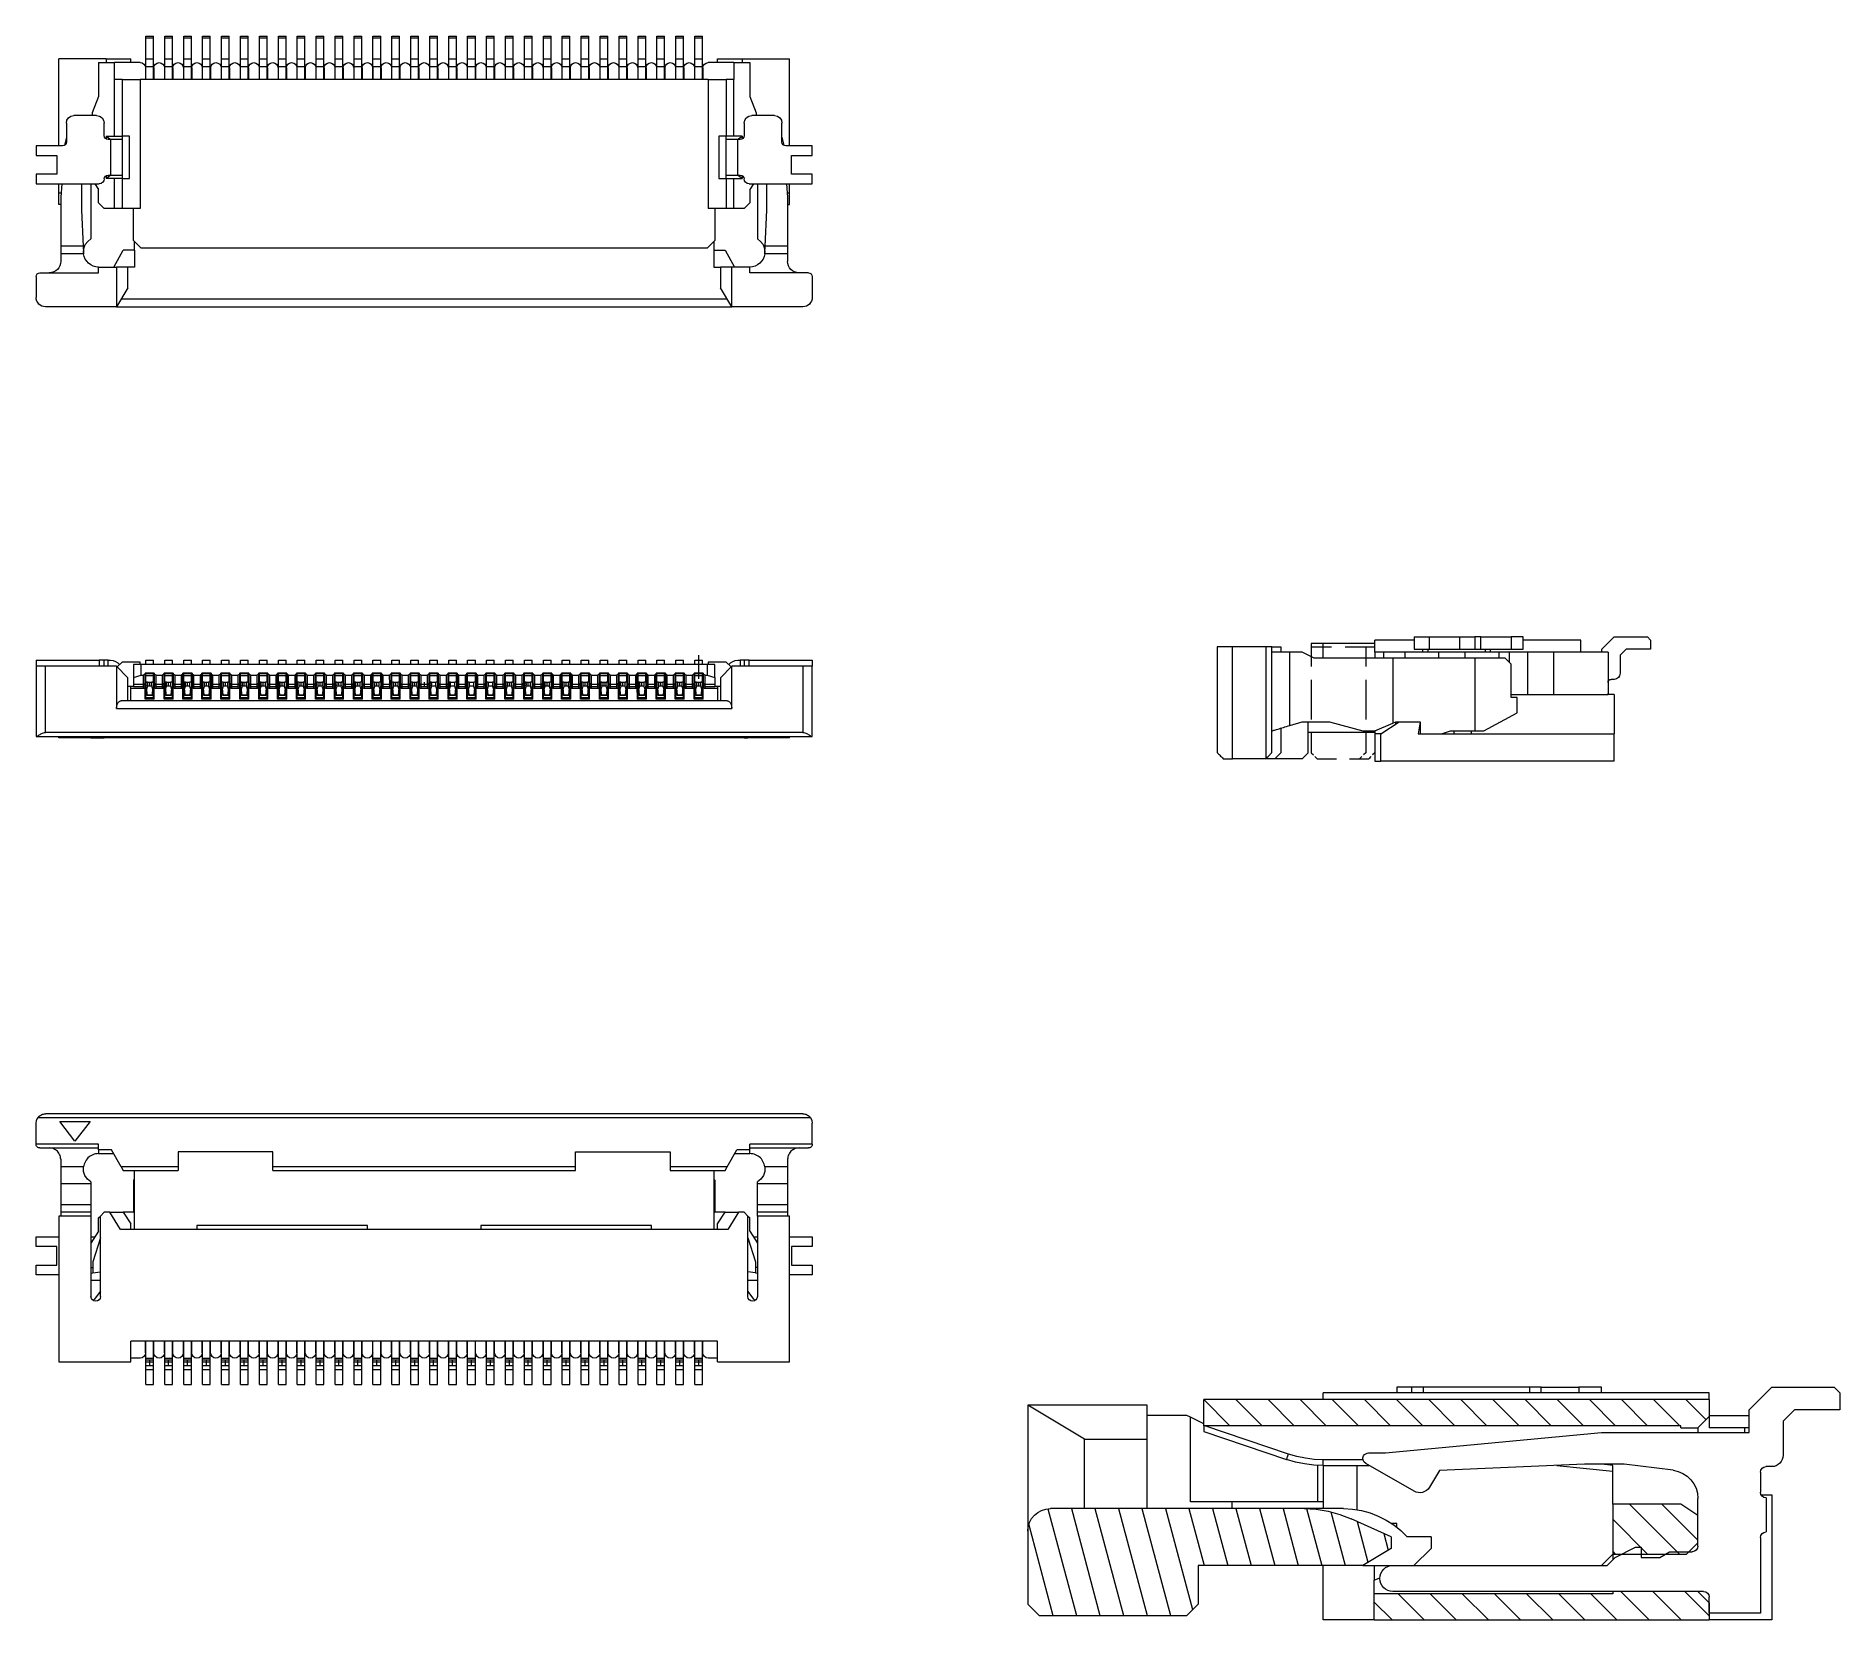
# Model space of a CAD drawing. Extents: x 88 to 882, y -532 to 166.
import ezdxf

# ---------------------------------------------------------------- set-up
doc = ezdxf.new("R2010")
doc.units = 0
doc.layers.add('Layer 1', color=7, linetype='BYLAYER', lineweight=5)

msp = doc.modelspace()

# ---------------------------------------------------------------- linework, layer by layer
at = {"layer": 'Layer 1'}
for p, q in [((136.41072, 164.812598), (136.41, 165.646)), ((136.41072, 155.64515), (136.41, 164.812)), ((136.41072, 165.645402), (139.794, 165.646)), ((136.41072, 164.81285), (139.794, 164.812)), ((139.79328, 164.812598), (139.794, 165.646)), ((139.79328, 155.64515), (139.794, 164.812)), ((144.74372, 164.812598), (144.743, 165.646)), ((144.74372, 155.64515), (144.743, 164.812)), ((144.74372, 165.645402), (148.127, 165.646)), ((144.74372, 164.81285), (148.127, 164.812)), ((148.12628, 164.812598), (148.127, 165.646)), ((148.12628, 155.64515), (148.127, 164.812)), ((153.07644, 165.645402), (156.46, 165.646)), ((153.07644, 164.812598), (153.077, 165.646)), ((153.07644, 164.81285), (156.46, 164.812)), ((153.07644, 155.64515), (153.077, 164.812)), ((156.46056, 164.812598), (156.46, 165.646)), ((156.46056, 155.64515), (156.46, 164.812)), ((161.40972, 165.6463), (164.793, 165.646)), ((161.40972, 164.812598), (161.41, 165.646)), ((161.40972, 155.64515), (161.41, 164.812)), ((161.41, 164.812), (164.793, 164.812)), ((164.79328, 164.812598), (164.793, 165.646)), ((164.79328, 155.64515), (164.793, 164.812)), ((169.74372, 164.812598), (169.743, 165.646)), ((169.74372, 155.64515), (169.743, 164.812)), ((169.74372, 165.645402), (173.127, 165.646)), ((169.74372, 164.81285), (173.127, 164.812)), ((173.12628, 164.812598), (173.127, 165.646)), ((173.12628, 155.64515), (173.127, 164.812)), ((178.07644, 164.812598), (178.076, 165.646)), ((178.076, 164.812), (181.46, 164.812)), ((178.076, 155.646), (178.076, 164.812)), ((178.07644, 165.645402), (181.46, 165.646)), ((181.45956, 164.812598), (181.46, 165.646)), ((181.45956, 155.64515), (181.46, 164.812)), ((186.40972, 165.645402), (189.793, 165.646)), ((186.40972, 164.812598), (186.41, 165.646)), ((186.40972, 164.81285), (189.793, 164.812)), ((186.40972, 155.64515), (186.41, 164.812)), ((189.79328, 164.812598), (189.793, 165.646)), ((189.79328, 155.64515), (189.793, 164.812)), ((194.74259, 165.645402), (198.127, 165.646)), ((194.74259, 164.812598), (194.743, 165.646)), ((194.74259, 164.81285), (198.127, 164.812)), ((194.74259, 155.64515), (194.743, 164.812)), ((198.12741, 164.812598), (198.127, 165.646)), ((198.12741, 155.64515), (198.127, 164.812)), ((203.07744, 164.812598), (203.077, 165.646)), ((203.077, 164.812), (206.461, 164.812)), ((203.07744, 155.64515), (203.077, 164.812)), ((203.07744, 165.6463), (206.461, 165.646)), ((206.46056, 164.812598), (206.461, 165.646)), ((206.46056, 155.64515), (206.461, 164.812)), ((211.41072, 165.645402), (214.794, 165.646)), ((211.41072, 164.812598), (211.411, 165.646)), ((211.41072, 164.81285), (214.794, 164.812)), ((211.41072, 155.64515), (211.411, 164.812)), ((214.79428, 164.812598), (214.794, 165.646)), ((214.79428, 155.64515), (214.794, 164.812)), ((219.74372, 165.645402), (223.127, 165.646)), ((219.74372, 164.812598), (219.744, 165.646)), ((219.74372, 164.81285), (223.127, 164.812)), ((219.74372, 155.64515), (219.744, 164.812)), ((223.12728, 164.812598), (223.127, 165.646)), ((223.12728, 155.64515), (223.127, 164.812)), ((228.07744, 164.812598), (228.077, 165.646)), ((228.07744, 155.64515), (228.077, 164.812)), ((228.07744, 165.645402), (231.461, 165.646)), ((228.07744, 164.81285), (231.461, 164.812)), ((231.46056, 164.812598), (231.461, 165.646)), ((231.46056, 155.64515), (231.461, 164.812)), ((236.41072, 165.6463), (239.794, 165.646)), ((236.41072, 164.812598), (236.411, 165.646)), ((236.41072, 155.64515), (236.411, 164.812)), ((236.411, 164.812), (239.794, 164.812)), ((239.79428, 164.812598), (239.794, 165.646)), ((239.79428, 155.64515), (239.794, 164.812)), ((244.74372, 165.645402), (248.127, 165.646)), ((244.74372, 164.812598), (244.744, 165.646)), ((244.74372, 164.81285), (248.127, 164.812)), ((244.74372, 155.64515), (244.744, 164.812)), ((248.12728, 164.812598), (248.127, 165.646)), ((248.12728, 155.64515), (248.127, 164.812)), ((253.07644, 165.645402), (256.46, 165.646)), ((253.07644, 164.812598), (253.077, 165.646)), ((253.077, 164.812), (256.46, 164.812)), ((253.077, 155.646), (253.077, 164.812)), ((256.46056, 164.812598), (256.46, 165.646)), ((256.46056, 155.64515), (256.46, 164.812)), ((261.41072, 164.812598), (261.41, 165.646)), ((261.41072, 155.64515), (261.41, 164.812)), ((261.41072, 165.645402), (264.794, 165.646)), ((261.41072, 164.81285), (264.794, 164.812)), ((264.79328, 164.812598), (264.794, 165.646)), ((264.79328, 155.64515), (264.794, 164.812)), ((269.74372, 165.645402), (273.127, 165.646)), ((269.74372, 164.812598), (269.744, 165.646)), ((269.74372, 164.81285), (273.127, 164.812)), ((269.74372, 155.64515), (269.744, 164.812)), ((273.12728, 164.812598), (273.127, 165.646)), ((273.12728, 155.64515), (273.127, 164.812)), ((278.07672, 165.6463), (281.46, 165.646)), ((278.07672, 164.812598), (278.077, 165.646)), ((278.07672, 155.64515), (278.077, 164.812)), ((278.077, 164.812), (281.46, 164.812)), ((281.46028, 164.812598), (281.46, 165.646)), ((281.46028, 155.64515), (281.46, 164.812)), ((286.4096, 164.81293), (289.794, 164.812)), ((286.41016, 164.812598), (286.41, 165.646)), ((286.41016, 155.64515), (286.41, 164.812)), ((286.41016, 165.6463), (289.794, 165.646)), ((289.79384, 164.812598), (289.794, 165.646)), ((289.79384, 155.64515), (289.794, 164.812)), ((294.74416, 164.812598), (294.744, 165.646)), ((294.74416, 155.64515), (294.744, 164.812)), ((294.74416, 165.645402), (298.128, 165.646)), ((294.74416, 164.81285), (298.128, 164.812)), ((298.12784, 164.812598), (298.128, 165.646)), ((298.12784, 155.64515), (298.128, 164.812)), ((303.07516, 164.812598), (303.075, 165.646)), ((303.07516, 155.64515), (303.075, 164.812)), ((303.07516, 165.645402), (306.459, 165.646)), ((303.07516, 164.81285), (306.459, 164.812)), ((306.45884, 164.812598), (306.459, 165.646)), ((306.45884, 155.64515), (306.459, 164.812)), ((311.40916, 164.812598), (311.409, 165.646)), ((311.40916, 155.64515), (311.409, 164.812)), ((311.40916, 165.645402), (314.793, 165.646)), ((311.40916, 164.81285), (314.793, 164.812)), ((314.79284, 164.812598), (314.793, 165.646)), ((314.79284, 155.64515), (314.793, 164.812)), ((319.74316, 164.812598), (319.743, 165.646)), ((319.74316, 155.64515), (319.743, 164.812)), ((319.74316, 165.6463), (323.127, 165.646)), ((319.7439, 164.8123), (323.127, 164.812)), ((323.12684, 164.812598), (323.127, 165.646)), ((323.12684, 155.64515), (323.127, 164.812)), ((328.07698, 165.645402), (331.458, 165.646)), ((328.07698, 164.812598), (328.077, 165.646)), ((328.07698, 164.81285), (331.458, 164.812)), ((328.07698, 155.64515), (328.077, 164.812)), ((331.45802, 164.812598), (331.458, 165.646)), ((331.45802, 155.64515), (331.458, 164.812)), ((336.40816, 164.812598), (336.409, 165.646)), ((336.409, 165.646), (339.792, 165.646)), ((336.409, 164.812), (339.792, 164.812)), ((336.409, 155.646), (336.409, 164.812)), ((339.79284, 164.812598), (339.792, 165.646)), ((339.79284, 155.64515), (339.792, 164.812)), ((344.74216, 165.6463), (348.126, 165.646)), ((344.74216, 164.812598), (344.743, 165.646)), ((344.74216, 155.64515), (344.743, 164.812)), ((344.74217, 164.8123), (348.126, 164.812)), ((348.12684, 164.812598), (348.126, 165.646)), ((348.12684, 155.64515), (348.126, 164.812)), ((353.07616, 165.645402), (356.46, 165.646)), ((353.07616, 164.812598), (353.077, 165.646)), ((353.07616, 164.81285), (356.46, 164.812)), ((353.07616, 155.64515), (353.077, 164.812)), ((356.46084, 164.812598), (356.46, 165.646)), ((356.46084, 155.64515), (356.46, 164.812)), ((361.41116, 164.812598), (361.411, 165.646)), ((361.41116, 155.64515), (361.411, 164.812)), ((361.41116, 165.645402), (364.795, 165.646)), ((361.41116, 164.81285), (364.795, 164.812)), ((364.79484, 164.812598), (364.795, 165.646)), ((364.79484, 155.64515), (364.795, 164.812)), ((369.74516, 164.812598), (369.745, 165.646)), ((369.74516, 155.64515), (369.745, 164.812)), ((369.74516, 165.645402), (373.129, 165.646)), ((369.74516, 164.81285), (373.129, 164.812)), ((373.12884, 164.812598), (373.129, 165.646)), ((373.12884, 155.64515), (373.129, 164.812)), ((378.07616, 164.812598), (378.076, 165.646)), ((378.076, 164.8123), (381.46, 164.812)), ((378.07616, 155.64515), (378.076, 164.812)), ((378.07616, 165.6463), (381.46, 165.646)), ((381.45984, 164.812598), (381.46, 165.646)), ((381.45984, 155.64515), (381.46, 164.812)), ((98.1018, 117.3133), (98.1018, 155.646)), ((118.9357, 155.646), (98.1018, 155.646)), ((115.60148, 153.98), (122.602, 153.98)), ((115.60148, 153.98), (115.602, 138.979)), ((118.9353, 155.646), (118.936, 153.98)), ((118.936, 155.646), (129.769, 155.646)), ((122.602, 146.4793), (122.602, 153.98)), ((133.93502, 153.9799), (122.602, 153.98)), ((129.7697, 153.98), (129.769, 155.646)), ((133.935, 153.98), (134.843443, 153.796573)), ((134.843443, 153.796573), (135.585331, 153.296387)), ((135.585331, 153.296387), (136.085549, 152.554586)), ((136.085549, 152.554586), (136.26898, 151.64631)), ((136.269, 151.646), (136.269, 146.479)), ((136.41, 155.646), (139.794, 155.646)), ((136.41072, 152.31352), (136.41, 155.646)), ((136.41, 152.31352), (139.794, 152.313)), ((136.41, 146.479), (136.41, 152.313)), ((139.794, 152.313), (139.794, 155.646)), ((139.794, 146.479), (139.794, 152.313)), ((139.936, 151.646), (140.119255, 152.55428)), ((139.936, 151.646), (139.936, 146.479)), ((140.119255, 152.55428), (140.619084, 153.296081)), ((140.619084, 153.296081), (141.360583, 153.796265)), ((141.360583, 153.796265), (142.26885, 153.97969)), ((142.26885, 153.97969), (143.17713, 153.796263)), ((143.17713, 153.796263), (143.918931, 153.296077)), ((143.918931, 153.296077), (144.419115, 152.554276)), ((144.419115, 152.554276), (144.60254, 151.646)), ((144.60254, 151.6462), (144.602, 146.479)), ((144.743, 155.646), (148.127, 155.646)), ((144.74372, 152.31352), (144.743, 155.646)), ((144.743, 152.31352), (148.127, 152.313)), ((144.743, 146.479), (144.743, 152.313)), ((148.127, 152.313), (148.127, 155.646)), ((148.127, 146.479), (148.127, 152.313)), ((148.269, 151.646), (148.452294, 152.55428)), ((148.269, 151.646), (148.269, 146.479)), ((148.452294, 152.55428), (148.952189, 153.296081)), ((148.952189, 153.296081), (149.693701, 153.796265)), ((149.693701, 153.796265), (150.60185, 153.97969)), ((150.60185, 153.97969), (151.51013, 153.796263)), ((151.51013, 153.796263), (152.251931, 153.296077)), ((152.251931, 153.296077), (152.752115, 152.554276)), ((152.752115, 152.554276), (152.93554, 151.646)), ((152.936, 151.646), (152.936, 146.479)), ((153.07644, 152.31352), (153.077, 155.646)), ((153.077, 155.646), (156.46, 155.646)), ((153.077, 152.31352), (156.46, 152.313)), ((153.077, 146.479), (153.077, 152.313)), ((156.46, 152.313), (156.46, 155.646)), ((156.46, 146.479), (156.46, 152.313)), ((156.602, 151.646), (156.78525, 152.55428)), ((156.602, 151.646), (156.602, 146.479)), ((156.78525, 152.55428), (157.285047, 153.296081)), ((157.285047, 153.296081), (158.026461, 153.796265)), ((158.026461, 153.796265), (158.93456, 153.97969)), ((158.93456, 153.97969), (159.843003, 153.796263)), ((159.843003, 153.796263), (160.584891, 153.296077)), ((160.584891, 153.296077), (161.085109, 152.554276)), ((161.085109, 152.554276), (161.26854, 151.646)), ((161.26854, 151.6462), (161.269, 146.479)), ((161.40972, 155.64515), (164.793, 155.646)), ((161.40972, 152.31352), (161.41, 155.646)), ((161.41, 152.31352), (164.793, 152.313)), ((161.41, 146.479), (161.41, 152.313)), ((164.793, 152.313), (164.793, 155.646)), ((164.793, 146.479), (164.793, 152.313)), ((164.936, 151.646), (165.119255, 152.55428)), ((164.936, 151.646), (164.936, 146.479)), ((165.119255, 152.55428), (165.619084, 153.296081)), ((165.619084, 153.296081), (166.360583, 153.796265)), ((166.360583, 153.796265), (167.26885, 153.97969)), ((167.26885, 153.97969), (168.17713, 153.796263)), ((168.17713, 153.796263), (168.918931, 153.296077)), ((168.918931, 153.296077), (169.419115, 152.554276)), ((169.419115, 152.554276), (169.60254, 151.646)), ((169.602, 151.646), (169.602, 146.479)), ((169.743, 155.646), (173.127, 155.646)), ((169.74372, 152.31352), (169.743, 155.646)), ((169.743, 152.31352), (173.127, 152.313)), ((169.743, 146.479), (169.743, 152.313)), ((173.12628, 146.47891), (173.127, 152.313)), ((173.127, 152.313), (173.127, 155.646)), ((173.2688, 151.6462), (173.269, 146.479)), ((173.269, 151.646), (173.452294, 152.55428)), ((173.452294, 152.55428), (173.952189, 153.296081)), ((173.952189, 153.296081), (174.693701, 153.796265)), ((174.693701, 153.796265), (175.60185, 153.97969)), ((175.60185, 153.97969), (176.51013, 153.796263)), ((176.51013, 153.796263), (177.251931, 153.296077)), ((177.251931, 153.296077), (177.752115, 152.554276)), ((177.752115, 152.554276), (177.93554, 151.646)), ((177.935, 151.646), (177.935, 146.479)), ((178.076, 155.646), (181.46, 155.646)), ((178.076, 152.313), (178.076, 155.646)), ((178.076, 152.31352), (181.46, 152.313)), ((178.076, 146.479), (178.076, 152.313)), ((181.46, 152.313), (181.46, 155.646)), ((181.46, 146.479), (181.46, 152.313)), ((181.602, 151.646), (181.78525, 152.55428)), ((181.602, 151.646), (181.602, 146.479)), ((181.78525, 152.55428), (182.285047, 153.296081)), ((182.285047, 153.296081), (183.026461, 153.796265)), ((183.026461, 153.796265), (183.93456, 153.97969)), ((183.93456, 153.97969), (184.843003, 153.796263)), ((184.843003, 153.796263), (185.584891, 153.296077)), ((185.584891, 153.296077), (186.085109, 152.554276)), ((186.085109, 152.554276), (186.26854, 151.646)), ((186.26854, 151.6462), (186.269, 146.479)), ((186.40972, 152.31352), (186.41, 155.646)), ((186.41, 155.646), (189.793, 155.646)), ((186.41, 152.31352), (189.793, 152.313)), ((186.41, 146.479), (186.41, 152.313)), ((189.793, 152.313), (189.793, 155.646)), ((189.793, 146.479), (189.793, 152.313)), ((189.935, 151.646), (190.118414, 152.55428)), ((189.935, 151.646), (189.935, 146.479)), ((190.118414, 152.55428), (190.618508, 153.296081)), ((190.618508, 153.296081), (191.36006, 153.796265)), ((191.36006, 153.796265), (192.26785, 153.97969)), ((192.26785, 153.97969), (193.17613, 153.796263)), ((193.17613, 153.796263), (193.917931, 153.296077)), ((193.917931, 153.296077), (194.418115, 152.554276)), ((194.418115, 152.554276), (194.60154, 151.646)), ((194.602, 151.646), (194.602, 146.479)), ((194.74259, 152.31352), (194.743, 155.646)), ((194.743, 155.646), (198.127, 155.646)), ((194.743, 152.31352), (198.127, 152.313)), ((194.743, 146.479), (194.743, 152.313)), ((198.127, 152.313), (198.127, 155.646)), ((198.127, 146.479), (198.127, 152.313)), ((198.269, 151.646), (198.452431, 152.55428)), ((198.269, 151.646), (198.269, 146.479)), ((198.452431, 152.55428), (198.952649, 153.296081)), ((198.952649, 153.296081), (199.694537, 153.796265)), ((199.694537, 153.796265), (200.60298, 153.97969)), ((200.60298, 153.97969), (201.510652, 153.796263)), ((201.510652, 153.796263), (202.252218, 153.296077)), ((202.252218, 153.296077), (202.752377, 152.554276)), ((202.752377, 152.554276), (202.93583, 151.646)), ((202.935, 151.646), (202.935, 146.479)), ((203.07744, 152.31352), (203.077, 155.646)), ((203.077, 152.31352), (206.461, 152.313)), ((203.077, 146.479), (203.077, 152.313)), ((203.07744, 155.64515), (206.461, 155.646)), ((206.461, 152.313), (206.461, 155.646)), ((206.461, 146.479), (206.461, 152.313)), ((206.602, 151.646), (206.785427, 152.55428)), ((206.602, 151.646), (206.602, 146.479)), ((206.785427, 152.55428), (207.285613, 153.296081)), ((207.285613, 153.296081), (208.027414, 153.796265)), ((208.027414, 153.796265), (208.93569, 153.97969)), ((208.93569, 153.97969), (209.843957, 153.796263)), ((209.843957, 153.796263), (210.585456, 153.296077)), ((210.585456, 153.296077), (211.085285, 152.554276)), ((211.085285, 152.554276), (211.26854, 151.646)), ((211.269, 151.646), (211.269, 146.479)), ((211.41072, 152.31352), (211.411, 155.646)), ((211.411, 155.646), (214.794, 155.646)), ((211.411, 152.31352), (214.794, 152.313)), ((211.411, 146.479), (211.411, 152.313)), ((214.794, 152.313), (214.794, 155.646)), ((214.794, 146.479), (214.794, 152.313)), ((214.935, 151.646), (215.118431, 152.55428)), ((214.935, 151.64631), (214.935, 146.479)), ((215.118431, 152.55428), (215.618649, 153.296081)), ((215.618649, 153.296081), (216.360537, 153.796265)), ((216.360537, 153.796265), (217.26898, 153.97969)), ((217.26898, 153.97969), (218.177083, 153.796263)), ((218.177083, 153.796263), (218.918496, 153.296077)), ((218.918496, 153.296077), (219.418291, 152.554276)), ((219.418291, 152.554276), (219.60154, 151.646)), ((219.60154, 151.6462), (219.602, 146.479)), ((219.74372, 152.31352), (219.744, 155.646)), ((219.744, 155.646), (223.127, 155.646)), ((219.744, 152.31352), (223.127, 152.313)), ((219.744, 146.479), (219.744, 152.313)), ((223.127, 152.313), (223.127, 155.646)), ((223.127, 146.479), (223.127, 152.313)), ((223.268, 151.646), (223.451471, 152.55428)), ((223.268, 151.646), (223.268, 146.479)), ((223.451471, 152.55428), (223.951754, 153.296081)), ((223.951754, 153.296081), (224.693655, 153.796265)), ((224.693655, 153.796265), (225.60198, 153.97969)), ((225.60198, 153.97969), (226.510129, 153.796263)), ((226.510129, 153.796263), (227.251641, 153.296077)), ((227.251641, 153.296077), (227.751536, 152.554276)), ((227.751536, 152.554276), (227.93483, 151.646)), ((227.9352, 151.6462), (227.935, 146.479)), ((228.077, 155.646), (231.461, 155.646)), ((228.07744, 152.31352), (228.077, 155.646)), ((228.077, 152.31352), (231.461, 152.313)), ((228.077, 146.479), (228.077, 152.313)), ((231.461, 152.313), (231.461, 155.646)), ((231.461, 146.479), (231.461, 152.313)), ((231.602, 151.646), (231.785427, 152.55428)), ((231.602, 151.646), (231.602, 146.479)), ((231.785427, 152.55428), (232.285613, 153.296081)), ((232.285613, 153.296081), (233.027414, 153.796265)), ((233.027414, 153.796265), (233.93569, 153.97969)), ((233.93569, 153.97969), (234.843957, 153.796263)), ((234.843957, 153.796263), (235.585456, 153.296077)), ((235.585456, 153.296077), (236.085285, 152.554276)), ((236.085285, 152.554276), (236.26854, 151.646)), ((236.26854, 151.6462), (236.268, 146.479)), ((236.41072, 155.64515), (239.794, 155.646)), ((236.41072, 152.31352), (236.411, 155.646)), ((236.411, 152.31352), (239.794, 152.313)), ((236.411, 146.479), (236.411, 152.313)), ((239.794, 152.313), (239.794, 155.646)), ((239.794, 146.479), (239.794, 152.313)), ((239.935, 151.646), (240.118431, 152.55428)), ((239.935, 151.646), (239.935, 146.479)), ((240.118431, 152.55428), (240.618649, 153.296081)), ((240.618649, 153.296081), (241.360537, 153.796265)), ((241.360537, 153.796265), (242.26898, 153.97969)), ((242.26898, 153.97969), (243.177083, 153.796263)), ((243.177083, 153.796263), (243.918496, 153.296077)), ((243.918496, 153.296077), (244.418291, 152.554276)), ((244.418291, 152.554276), (244.60154, 151.646)), ((244.60154, 151.6462), (244.602, 146.479)), ((244.74372, 152.31352), (244.744, 155.646)), ((244.744, 155.646), (248.127, 155.646)), ((244.744, 152.31352), (248.127, 152.313)), ((244.744, 146.479), (244.744, 152.313)), ((248.127, 152.313), (248.127, 155.646)), ((248.127, 146.479), (248.127, 152.313)), ((248.268, 151.646), (248.451471, 152.55428)), ((248.268, 151.646), (248.268, 146.479)), ((248.451471, 152.55428), (248.951754, 153.296081)), ((248.951754, 153.296081), (249.693655, 153.796265)), ((249.693655, 153.796265), (250.60198, 153.97969)), ((250.60198, 153.97969), (251.510129, 153.796263)), ((251.510129, 153.796263), (252.251641, 153.296077)), ((252.251641, 153.296077), (252.751536, 152.554276)), ((252.751536, 152.554276), (252.93483, 151.646)), ((252.93545, 151.6462), (252.935, 146.479)), ((253.077, 155.646), (256.46, 155.646)), ((253.077, 152.313), (253.077, 155.646)), ((253.077, 152.31352), (256.46, 152.313)), ((253.077, 146.479), (253.077, 152.313)), ((256.46, 152.313), (256.46, 155.646)), ((256.46, 146.479), (256.46, 152.313)), ((256.602, 151.646), (256.785427, 152.55428)), ((256.602, 151.646), (256.602, 146.479)), ((256.785427, 152.55428), (257.285613, 153.296081)), ((257.285613, 153.296081), (258.027414, 153.796265)), ((258.027414, 153.796265), (258.93569, 153.97969)), ((258.93569, 153.97969), (259.843957, 153.796263)), ((259.843957, 153.796263), (260.585456, 153.296077)), ((260.585456, 153.296077), (261.085285, 152.554276)), ((261.085285, 152.554276), (261.26854, 151.646)), ((261.268, 151.646), (261.268, 146.479)), ((261.41, 155.646), (264.794, 155.646)), ((261.41072, 152.31352), (261.41, 155.646)), ((261.41, 152.31352), (264.794, 152.313)), ((261.41, 146.479), (261.41, 152.313)), ((264.794, 152.313), (264.794, 155.646)), ((264.794, 146.479), (264.794, 152.313)), ((264.935, 151.646), (265.118431, 152.55428)), ((264.935, 151.646), (264.935, 146.479)), ((265.118431, 152.55428), (265.618649, 153.296081)), ((265.618649, 153.296081), (266.360537, 153.796265)), ((266.360537, 153.796265), (267.26898, 153.97969)), ((267.26898, 153.97969), (268.17726, 153.796263)), ((268.17726, 153.796263), (268.919061, 153.296077)), ((268.919061, 153.296077), (269.419245, 152.554276)), ((269.419245, 152.554276), (269.60267, 151.646)), ((269.60154, 151.6462), (269.601, 146.479)), ((269.74372, 152.31352), (269.744, 155.646)), ((269.744, 155.646), (273.127, 155.646)), ((269.744, 152.31352), (273.127, 152.313)), ((269.744, 146.479), (269.744, 152.313)), ((273.127, 152.313), (273.127, 155.646)), ((273.127, 146.479), (273.127, 152.313)), ((273.268, 151.646), (273.451471, 152.55428)), ((273.26805, 151.6462), (273.268, 146.479)), ((273.451471, 152.55428), (273.951754, 153.296081)), ((273.951754, 153.296081), (274.693655, 153.796265)), ((274.693655, 153.796265), (275.60198, 153.97969)), ((275.60198, 153.97969), (276.510305, 153.796263)), ((276.510305, 153.796263), (277.252206, 153.296077)), ((277.252206, 153.296077), (277.752489, 152.554276)), ((277.752489, 152.554276), (277.93596, 151.646)), ((277.936, 151.646), (277.936, 146.479)), ((278.07672, 155.64515), (281.46, 155.646)), ((278.07672, 152.31352), (278.077, 155.646)), ((278.077, 152.31352), (281.46, 152.313)), ((278.077, 146.479), (278.077, 152.313)), ((281.46, 152.313), (281.46, 155.646)), ((281.46, 146.479), (281.46, 152.313)), ((281.603, 151.646), (281.786091, 152.55428)), ((281.603, 151.646), (281.603, 146.479)), ((281.786091, 152.55428), (282.285624, 153.296081)), ((282.285624, 153.296081), (283.026984, 153.796265)), ((283.026984, 153.796265), (283.93556, 153.97969)), ((283.93556, 153.97969), (284.844358, 153.796263)), ((284.844358, 153.796263), (285.586206, 153.296077)), ((285.586206, 153.296077), (286.086227, 152.554276)), ((286.086227, 152.554276), (286.26954, 151.646)), ((286.26954, 151.6462), (286.269, 146.479)), ((286.41016, 152.31352), (286.41, 155.646)), ((286.41, 152.31352), (289.794, 152.313)), ((286.41016, 146.4792), (286.41, 152.313)), ((286.41016, 155.64515), (289.794, 155.646)), ((289.79384, 146.47891), (289.794, 152.313)), ((289.794, 152.313), (289.794, 155.646)), ((289.935, 151.646), (290.118312, 152.55428)), ((289.93505, 151.6462), (289.935, 146.479)), ((290.118312, 152.55428), (290.61833, 153.296081)), ((290.61833, 153.296081), (291.360178, 153.796265)), ((291.360178, 153.796265), (292.26898, 153.97969)), ((292.26898, 153.97969), (293.176588, 153.796263)), ((293.176588, 153.796263), (293.918569, 153.296077)), ((293.918569, 153.296077), (294.41925, 152.554276)), ((294.41925, 152.554276), (294.60296, 151.646)), ((294.603, 151.6462), (294.603, 146.479)), ((294.744, 155.646), (298.128, 155.646)), ((294.74416, 152.31352), (294.744, 155.646)), ((294.744, 152.31352), (298.128, 152.313)), ((294.74416, 146.4792), (294.744, 152.313)), ((298.12784, 146.47891), (298.128, 152.313)), ((298.128, 152.313), (298.128, 155.646)), ((298.26887, 151.6462), (298.269, 146.479)), ((298.269, 151.646), (298.452312, 152.55428)), ((298.452312, 152.55428), (298.95233, 153.296081)), ((298.95233, 153.296081), (299.694178, 153.796265)), ((299.694178, 153.796265), (300.60298, 153.97969)), ((300.60298, 153.97969), (301.510146, 153.796263)), ((301.510146, 153.796263), (302.251154, 153.296077)), ((302.251154, 153.296077), (302.750862, 152.554276)), ((302.750862, 152.554276), (302.93413, 151.646)), ((302.934, 151.64631), (302.934, 146.479)), ((303.075, 155.646), (306.459, 155.646)), ((303.07516, 152.31352), (303.075, 155.646)), ((303.075, 152.31352), (306.459, 152.313)), ((303.07516, 146.4792), (303.075, 152.313)), ((306.45884, 146.47891), (306.459, 152.313)), ((306.459, 152.313), (306.459, 155.646)), ((306.60287, 151.6462), (306.603, 146.479)), ((306.603, 151.646), (306.786268, 152.55428)), ((306.786268, 152.55428), (307.285976, 153.296081)), ((307.285976, 153.296081), (308.026984, 153.796265)), ((308.026984, 153.796265), (308.93415, 153.97969)), ((308.93415, 153.97969), (309.842948, 153.796263)), ((309.842948, 153.796263), (310.584796, 153.296077)), ((310.584796, 153.296077), (311.084817, 152.554276)), ((311.084817, 152.554276), (311.26813, 151.646)), ((311.268, 151.646), (311.268, 146.479)), ((311.409, 155.646), (314.793, 155.646)), ((311.40916, 152.31352), (311.409, 155.646)), ((311.409, 152.31352), (314.793, 152.313)), ((311.40916, 146.4792), (311.409, 152.313)), ((314.79284, 146.47891), (314.793, 152.313)), ((314.793, 152.313), (314.793, 155.646)), ((314.934, 151.646), (315.117312, 152.55428)), ((314.93405, 151.6462), (314.934, 146.479)), ((315.117312, 152.55428), (315.61733, 153.296081)), ((315.61733, 153.296081), (316.359178, 153.796265)), ((316.359178, 153.796265), (317.26798, 153.97969)), ((317.26798, 153.97969), (318.176778, 153.796263)), ((318.176778, 153.796263), (318.918626, 153.296077)), ((318.918626, 153.296077), (319.418647, 152.554276)), ((319.418647, 152.554276), (319.60196, 151.646)), ((319.602, 151.646), (319.602, 146.479)), ((319.74316, 152.31352), (319.743, 155.646)), ((319.743, 152.31352), (323.127, 152.313)), ((319.74316, 146.4792), (319.743, 152.313)), ((319.74316, 155.64515), (323.127, 155.646)), ((323.12684, 146.47891), (323.127, 152.313)), ((323.127, 152.313), (323.127, 155.646)), ((323.268, 151.646), (323.451312, 152.55428)), ((323.26805, 151.6462), (323.268, 146.479)), ((323.451312, 152.55428), (323.95133, 153.296081)), ((323.95133, 153.296081), (324.693178, 153.796265)), ((324.693178, 153.796265), (325.60198, 153.97969)), ((325.60198, 153.97969), (326.509588, 153.796263)), ((326.509588, 153.796263), (327.251569, 153.296077)), ((327.251569, 153.296077), (327.75225, 152.554276)), ((327.75225, 152.554276), (327.93596, 151.646)), ((327.936, 151.646), (327.936, 146.479)), ((328.07698, 152.31352), (328.077, 155.646)), ((328.07698, 146.4792), (328.077, 152.313)), ((328.077, 155.646), (331.458, 155.646)), ((328.077, 152.31352), (331.458, 152.313)), ((331.458, 152.313), (331.458, 155.646)), ((331.45802, 146.47891), (331.458, 152.313)), ((331.602, 151.646), (331.785268, 152.55428)), ((331.60287, 151.6462), (331.602, 146.479)), ((331.785268, 152.55428), (332.284976, 153.296081)), ((332.284976, 153.296081), (333.025984, 153.796265)), ((333.025984, 153.796265), (333.93315, 153.97969)), ((333.93315, 153.97969), (334.841948, 153.796263)), ((334.841948, 153.796263), (335.583796, 153.296077)), ((335.583796, 153.296077), (336.083817, 152.554276)), ((336.083817, 152.554276), (336.26713, 151.646)), ((336.268, 151.646), (336.268, 146.479)), ((336.409, 155.646), (339.792, 155.646)), ((336.409, 152.313), (336.409, 155.646)), ((336.409, 152.31352), (339.792, 152.313)), ((336.409, 146.479), (336.409, 152.313)), ((339.792, 152.313), (339.792, 155.646)), ((339.79284, 146.47891), (339.792, 152.313)), ((339.936, 151.646), (340.119268, 152.55428)), ((339.936, 151.646), (339.936, 146.479)), ((340.119268, 152.55428), (340.618976, 153.296081)), ((340.618976, 153.296081), (341.359984, 153.796265)), ((341.359984, 153.796265), (342.26715, 153.97969)), ((342.26715, 153.97969), (343.175948, 153.796263)), ((343.175948, 153.796263), (343.917796, 153.296077)), ((343.917796, 153.296077), (344.417817, 152.554276)), ((344.417817, 152.554276), (344.60113, 151.646)), ((344.60113, 151.6462), (344.602, 146.479)), ((344.74216, 155.64515), (348.126, 155.646)), ((344.74216, 152.31352), (344.743, 155.646)), ((344.74216, 146.4792), (344.743, 152.313)), ((344.743, 152.31352), (348.126, 152.313)), ((348.126, 152.313), (348.126, 155.646)), ((348.12684, 146.47891), (348.126, 152.313)), ((348.268, 151.646), (348.451708, 152.55428)), ((348.26805, 151.6462), (348.268, 146.479)), ((348.451708, 152.55428), (348.952387, 153.296081)), ((348.952387, 153.296081), (349.694368, 153.796265)), ((349.694368, 153.796265), (350.60198, 153.97969)), ((350.60198, 153.97969), (351.510778, 153.796263)), ((351.510778, 153.796263), (352.252626, 153.296077)), ((352.252626, 153.296077), (352.752647, 152.554276)), ((352.752647, 152.554276), (352.93596, 151.646)), ((352.93602, 151.6462), (352.936, 146.479)), ((353.07616, 152.31352), (353.077, 155.646)), ((353.07616, 146.4792), (353.077, 152.313)), ((353.077, 155.646), (356.46, 155.646)), ((353.077, 152.31352), (356.46, 152.313)), ((356.46, 152.313), (356.46, 155.646)), ((356.46084, 146.47891), (356.46, 152.313)), ((356.60198, 151.6462), (356.602, 146.479)), ((356.602, 151.646), (356.785312, 152.55428)), ((356.785312, 152.55428), (357.28533, 153.296081)), ((357.28533, 153.296081), (358.027178, 153.796265)), ((358.027178, 153.796265), (358.93598, 153.97969)), ((358.93598, 153.97969), (359.843588, 153.796263)), ((359.843588, 153.796263), (360.585569, 153.296077)), ((360.585569, 153.296077), (361.08625, 152.554276)), ((361.08625, 152.554276), (361.26996, 151.646)), ((361.26995, 151.6462), (361.27, 146.479)), ((361.411, 155.646), (364.795, 155.646)), ((361.41116, 152.31352), (361.411, 155.646)), ((361.411, 152.31352), (364.795, 152.313)), ((361.41116, 146.4792), (361.411, 152.313)), ((364.79484, 146.47891), (364.795, 152.313)), ((364.795, 152.313), (364.795, 155.646)), ((364.93587, 151.6462), (364.936, 146.479)), ((364.936, 151.646), (365.119312, 152.55428)), ((365.119312, 152.55428), (365.61933, 153.296081)), ((365.61933, 153.296081), (366.361178, 153.796265)), ((366.361178, 153.796265), (367.26998, 153.97969)), ((367.26998, 153.97969), (368.177146, 153.796263)), ((368.177146, 153.796263), (368.918154, 153.296077)), ((368.918154, 153.296077), (369.417862, 152.554276)), ((369.417862, 152.554276), (369.60113, 151.646)), ((369.601, 151.646), (369.601, 146.479)), ((369.745, 155.646), (373.129, 155.646)), ((369.74516, 152.31352), (369.745, 155.646)), ((369.745, 152.31352), (373.129, 152.313)), ((369.74516, 146.4792), (369.745, 152.313)), ((373.12884, 146.47891), (373.129, 152.313)), ((373.129, 152.313), (373.129, 155.646)), ((373.2693, 151.6462), (373.27, 146.479)), ((373.27, 151.646), (373.453312, 152.55428)), ((373.453312, 152.55428), (373.95333, 153.296081)), ((373.95333, 153.296081), (374.695178, 153.796265)), ((374.695178, 153.796265), (375.60398, 153.97969)), ((375.60398, 153.97969), (376.511146, 153.796263)), ((376.511146, 153.796263), (377.252154, 153.296077)), ((377.252154, 153.296077), (377.751862, 152.554276)), ((377.751862, 152.554276), (377.93513, 151.646)), ((377.93513, 151.6462), (377.935, 146.479)), ((378.07616, 152.31352), (378.076, 155.646)), ((378.076, 152.31352), (381.46, 152.313)), ((378.07616, 146.4792), (378.076, 152.313)), ((378.07616, 155.64515), (381.46, 155.646)), ((381.45984, 146.47891), (381.46, 152.313)), ((381.46, 152.313), (381.46, 155.646)), ((381.601, 151.646), (381.784708, 152.55428)), ((381.601, 151.646), (381.601, 146.479)), ((381.784708, 152.55428), (382.285387, 153.296081)), ((382.285387, 153.296081), (383.027368, 153.796265)), ((383.027368, 153.796265), (383.93498, 153.97969)), ((395.269, 153.9799), (383.935, 153.98)), ((388.1, 155.646), (398.935, 155.646)), ((388.1005, 153.98033), (388.1, 155.646)), ((395.26889, 153.9797), (402.268, 153.98)), ((395.26889, 153.98), (395.269, 146.479)), ((398.9345, 155.646), (398.935, 153.98)), ((398.9354, 155.646), (419.769, 155.646)), ((402.268, 153.97967), (402.268, 138.979)), ((419.769, 117.313), (419.769, 155.646)), ((125.935, 146.479), (122.602, 146.479)), ((122.602, 121.6457), (122.602, 146.479)), ((125.93485, 146.479), (125.935, 121.646)), ((125.935, 146.479), (133.935, 146.479)), ((133.935, 146.479), (133.935, 89.8131)), ((383.935, 146.479), (133.935, 146.479)), ((383.935, 146.479), (391.936, 146.479)), ((383.93501, 146.479), (383.935, 89.8131)), ((395.26908, 146.4793), (391.936, 146.479)), ((391.936, 146.479), (391.936, 121.646)), ((395.26904, 121.6457), (395.269, 146.479)), ((115.602, 138.979), (112.76877, 131.81197)), ((402.268, 138.979), (405.10151, 131.81197)), ((101.43524, 127.31352), (101.436, 118.979)), ((101.436, 127.313), (101.697822, 128.60987)), ((101.697822, 128.60987), (102.411923, 129.669169)), ((102.411923, 129.669169), (103.471252, 130.383503)), ((103.471252, 130.383503), (104.76876, 130.64548)), ((114.768, 130.646), (104.768, 130.646)), ((112.76877, 131.81197), (112.769, 130.646)), ((114.768, 130.646), (116.065685, 130.384023)), ((116.065685, 130.384023), (117.125403, 129.669689)), ((117.125403, 129.669689), (117.839891, 128.61039)), ((117.839891, 128.61039), (118.10189, 127.31352)), ((118.102, 121.813), (118.102, 127.313)), ((399.767, 127.313), (400.029069, 128.60987)), ((399.767, 127.313), (399.767, 121.813)), ((400.029069, 128.60987), (400.743839, 129.669169)), ((400.743839, 129.669169), (401.804154, 130.383503)), ((401.804154, 130.383503), (403.10286, 130.64548)), ((413.1027, 130.6455), (403.103, 130.646)), ((405.10151, 131.8122), (405.101, 130.646)), ((413.102, 130.646), (414.399075, 130.384023)), ((414.399075, 130.384023), (415.458554, 129.669689)), ((415.458554, 129.669689), (416.173015, 128.61039)), ((416.173015, 128.61039), (416.43504, 127.31352)), ((416.4354, 118.97896), (416.435, 127.313)), ((101.43563, 121.2016), (100.657262, 117.56884)), ((118.233177, 121.164224), (118.1022, 121.81309)), ((118.590372, 120.634315), (118.233177, 121.164224)), ((119.120181, 120.277022), (118.590372, 120.634315)), ((118.936, 121.646), (122.602, 121.646)), ((118.936, 121.6454), (120.93583, 120.14595)), ((118.936, 121.6454), (118.936, 120.369)), ((119.769, 120.146), (119.120181, 120.277022)), ((120.88589, 120.1466), (119.769, 120.146)), ((125.935, 120.146), (120.886, 120.146)), ((120.886, 120.146), (120.886, 104.48)), ((122.602, 121.6457), (125.935, 121.646)), ((129.26861, 121.646), (125.935, 121.646)), ((125.935, 121.646), (125.935, 102.979)), ((129.26861, 102.9796), (129.269, 121.646)), ((388.60296, 121.6454), (388.603, 102.979)), ((391.93604, 121.6454), (388.603, 121.646)), ((395.269, 121.6457), (391.936, 121.646)), ((391.936, 102.9796), (391.936, 121.646)), ((396.985, 120.1464), (391.936, 120.146)), ((398.93506, 121.6457), (395.269, 121.646)), ((396.93411, 120.1463), (398.93506, 121.64575)), ((398.102, 120.1464), (396.985, 120.146)), ((396.985, 104.4798), (396.985, 120.146)), ((398.750207, 120.276932), (398.10189, 120.14591)), ((399.279461, 120.634227), (398.750207, 120.276932)), ((398.93506, 121.646), (398.935, 120.369)), ((399.636208, 121.164136), (399.279461, 120.634227)), ((399.767, 121.813), (399.636208, 121.164136)), ((416.43508, 121.201939), (417.214013, 117.569179)), ((99.7692, 117.31304), (88.1018, 117.313)), ((88.1018, 117.313), (88.1018, 113.146)), ((88.1018, 113.146), (97.2684, 113.146)), ((97.2684, 113.146), (97.2684, 104.813)), ((100.417899, 117.444045), (99.7692, 117.31304)), ((100.947721, 117.801215), (100.417899, 117.444045)), ((101.304983, 118.330789), (100.947721, 117.801215)), ((101.436, 118.979), (101.304983, 118.330789)), ((416.566682, 118.330747), (416.43589, 118.97896)), ((416.923428, 117.801174), (416.566682, 118.330747)), ((417.452683, 117.444004), (416.923428, 117.801174)), ((418.101, 117.313), (417.452683, 117.444004)), ((429.768, 117.31301), (418.101, 117.313)), ((420.6008, 113.1463), (429.768, 113.146)), ((420.601, 104.813), (420.601, 113.146)), ((429.7681, 113.14599), (429.768, 117.313)), ((97.2684, 104.813), (88.1018, 104.813)), ((88.1018, 104.813), (88.1018, 100.647)), ((118.102, 102.813), (118.232977, 103.461864)), ((118.232977, 103.461864), (118.590173, 103.991773)), ((118.590173, 103.991773), (119.119982, 104.349068)), ((120.93583, 104.47957), (118.936, 102.979)), ((118.93606, 104.25605), (118.936, 102.979)), ((119.119982, 104.349068), (119.7688, 104.48009)), ((119.769, 104.4796), (120.886, 104.48)), ((120.886, 104.4796), (125.935, 104.48)), ((391.9354, 104.4798), (396.985, 104.48)), ((398.935, 102.9793), (396.93405, 104.47987)), ((396.9851, 104.48014), (398.102, 104.48)), ((398.102, 104.48), (398.750317, 104.348978)), ((398.750317, 104.348978), (399.279571, 103.991685)), ((398.935, 104.256), (398.935, 102.979)), ((399.279571, 103.991685), (399.636318, 103.461776)), ((399.636318, 103.461776), (399.76711, 102.81291)), ((429.768, 104.813), (420.601, 104.813)), ((429.768, 100.6466), (429.768, 104.813)), ((88.1018, 100.647), (115.936, 100.647)), ((98.1018, 96.4794), (98.1018, 100.647)), ((99.058815, 96.47946), (98.1018, 96.4794)), ((98.1018, 91.47984), (98.1018, 96.4794)), ((99.3675, 100.647), (98.9355, 94.8126)), ((108.10207, 100.64556), (108.102, 88.9797)), ((112.269, 100.646), (112.269, 76.4197)), ((114.01151, 100.64644), (115.60211, 98.14595)), ((115.60223, 92.3135), (115.602, 98.1462)), ((116.778739, 100.81704), (115.93566, 100.64695)), ((117.467353, 101.281029), (116.778739, 100.81704)), ((117.931705, 101.96949), (117.467353, 101.281029)), ((118.102, 102.813), (117.931705, 101.96949)), ((122.60252, 102.97923), (118.936, 102.979)), ((125.93476, 102.9793), (122.602, 102.979)), ((122.602, 89.8131), (122.602, 102.979)), ((125.93539, 102.979), (125.935, 89.8131)), ((125.93539, 102.9796), (129.269, 102.979)), ((388.60296, 102.9793), (391.936, 102.979)), ((391.93596, 102.979), (395.269, 102.979)), ((391.93599, 102.9793), (391.936, 89.8131)), ((395.26894, 102.979), (398.935, 102.979)), ((395.26904, 89.8131), (395.269, 102.979)), ((399.937931, 101.969544), (399.76754, 102.81305)), ((400.402537, 101.281082), (399.937931, 101.969544)), ((401.09151, 100.817092), (400.402537, 101.281082)), ((401.935, 100.647), (401.09151, 100.817092)), ((401.93446, 100.6463), (429.768, 100.647)), ((402.26804, 98.14597), (402.268, 92.3133)), ((403.85977, 100.6468), (402.26804, 98.14631)), ((405.601, 100.646), (405.601, 76.4197)), ((409.769, 88.9797), (409.769, 100.646)), ((418.50377, 100.647129), (418.93557, 94.813039)), ((419.7688, 96.4794), (418.812, 96.4794)), ((419.769, 96.4794), (419.769, 100.647)), ((419.769, 91.4799), (419.769, 96.4794)), ((98.9355, 91.4799), (98.1018, 91.4799)), ((98.935417, 94.81274), (98.9355, 73.1465)), ((108.101992, 88.97974), (108.815167, 73.14654)), ((118.10249, 89.81303), (115.602, 92.31323)), ((122.60263, 89.81278), (118.102, 89.8131)), ((125.93476, 89.8128), (122.602, 89.8131)), ((133.9354, 89.8132), (125.935, 89.8131)), ((131.018, 75.6458), (131.018, 89.8131)), ((391.93599, 89.8131), (383.935, 89.8131)), ((386.85, 89.81274), (386.85, 75.6458)), ((395.269, 89.8128), (391.936, 89.8131)), ((399.76755, 89.81314), (395.269, 89.8131)), ((402.26804, 92.313), (399.76755, 89.8128)), ((409.054973, 73.146879), (409.768995, 88.980079)), ((418.935565, 94.813039), (418.936, 73.1465)), ((418.936178, 91.47984), (419.769, 91.4799)), ((108.815, 73.1465), (98.9355, 73.1465)), ((98.9355, 73.1465), (98.9355, 69.8129)), ((108.815, 73.1465), (108.942, 70.34629)), ((108.942, 70.3463), (109.111104, 72.169069)), ((109.111104, 72.169069), (109.75466, 73.848569)), ((109.75466, 73.848569), (110.823666, 75.295289)), ((110.823666, 75.295289), (112.26912, 76.41972)), ((122.268, 63.9799), (126.435, 71.4797)), ((131.435, 71.4797), (126.435, 71.4797)), ((134.35189, 72.3131), (131.018, 75.64586)), ((131.435, 71.4797), (131.435, 75.229)), ((131.435, 71.47968), (131.457, 71.4797)), ((131.4567, 71.47969), (131.457, 63.9799)), ((383.52, 72.3131), (134.352, 72.3131)), ((386.85, 75.6455), (383.51978, 72.31274)), ((386.435578, 71.47967), (386.413, 71.4797)), ((386.413, 71.47967), (386.413, 63.9799)), ((386.435578, 75.22902), (386.435, 71.4797)), ((386.435, 71.4797), (391.436, 71.4797)), ((391.436, 71.4797), (395.6016, 63.97993)), ((405.601, 76.4197), (407.04642, 75.29527)), ((407.04642, 75.29527), (408.115601, 73.848553)), ((408.115601, 73.848553), (408.759332, 72.169053)), ((408.759332, 72.169053), (408.9284, 70.34628)), ((408.9285, 70.34626), (409.0555, 73.14647)), ((418.936, 73.14651), (409.055, 73.1465)), ((418.93609, 73.14647), (418.936, 69.8129)), ((98.08145, 63.684283), (97.470874, 62.944177)), ((98.542501, 64.533717), (98.08145, 63.684283)), ((98.833895, 65.472363), (98.542501, 64.533717)), ((98.9355, 66.4801), (98.833895, 65.472363)), ((108.987, 69.8129), (98.9355, 69.8129)), ((98.9355, 69.8129), (98.9355, 66.4801)), ((108.942156, 70.3464), (108.987311, 69.813)), ((109.254574, 68.605358), (108.98756, 69.81286)), ((109.725872, 67.495452), (109.254574, 68.605358)), ((110.379282, 66.502683), (109.725872, 67.495452)), ((111.192633, 65.646595), (110.379282, 66.502683)), ((112.143751, 64.94673), (111.192633, 65.646595)), ((113.210467, 64.422631), (112.143751, 64.94673)), ((114.370607, 64.09384), (113.210467, 64.422631)), ((115.602, 63.9799), (114.370607, 64.09384)), ((115.60139, 61.47941), (115.602, 63.9799)), ((115.602, 63.97989), (123.518, 63.9799)), ((123.518, 63.9799), (123.518, 46.4799)), ((128.519, 63.9799), (123.518, 63.9799)), ((131.457, 63.97993), (128.519, 63.9799)), ((128.519, 54.81305), (128.519, 63.9799)), ((386.413, 63.9799), (389.351, 63.9799)), ((389.351, 63.9799), (389.351, 54.813)), ((394.35197, 63.97985), (389.351, 63.9799)), ((394.3519, 46.48), (394.352, 63.9799)), ((402.268, 63.97989), (394.352, 63.9799)), ((403.499772, 64.09388), (402.26772, 63.97994)), ((402.26833, 61.47941), (402.268, 63.9799)), ((404.660255, 64.422671), (403.499772, 64.09388)), ((405.727075, 64.94677), (404.660255, 64.422671)), ((406.678141, 65.646635), (405.727075, 64.94677)), ((407.491359, 66.502723), (406.678141, 65.646635)), ((408.144637, 67.495492), (407.491359, 66.502723)), ((408.615881, 68.605398), (408.144637, 67.495492)), ((408.883, 69.8129), (408.615881, 68.605398)), ((408.883, 69.813), (408.928156, 70.3464)), ((418.936, 69.81286), (408.883, 69.8129)), ((419.037406, 65.472353), (418.93585, 66.48009)), ((418.936, 69.8129), (418.936, 66.4801)), ((419.328668, 64.533707), (419.037406, 65.472353)), ((419.789527, 63.684273), (419.328668, 64.533707)), ((420.399876, 62.944167), (419.789527, 63.684273)), ((88.1018, 59.8126), (88.232777, 60.461419)), ((88.1018, 59.8126), (88.1018, 50.646)), ((88.232777, 60.461419), (88.589973, 60.991228)), ((88.589973, 60.991228), (89.119782, 61.348423)), ((89.119782, 61.348423), (89.7686, 61.4794)), ((89.7686, 61.4794), (115.602, 61.4794)), ((94.943304, 61.581017), (93.93594, 61.47941)), ((95.881669, 61.872426), (94.943304, 61.581017)), ((96.730903, 62.333519), (95.881669, 61.872426)), ((97.470874, 62.944177), (96.730903, 62.333519)), ((428.10289, 61.4794), (402.268, 61.4794)), ((421.139606, 62.333509), (420.399876, 62.944167)), ((421.988609, 61.872416), (421.139606, 62.333509)), ((422.926777, 61.581007), (421.988609, 61.872416)), ((423.934, 61.4794), (422.926777, 61.581007)), ((428.103, 61.4794), (428.751317, 61.348423)), ((428.751317, 61.348423), (429.280572, 60.991227)), ((429.280572, 60.991227), (429.637318, 60.461418)), ((429.637318, 60.461418), (429.76811, 59.8126)), ((429.768, 59.8126), (429.768, 50.646)), ((88.186452, 49.806421), (88.10181, 50.64606)), ((88.429219, 49.024384), (88.186452, 49.806421)), ((88.813373, 48.316701), (88.429219, 49.024384)), ((89.322175, 47.700124), (88.813373, 48.316701)), ((89.938887, 47.191403), (89.322175, 47.700124)), ((128.519, 54.81305), (123.51831, 46.47988)), ((392.351, 49.8123), (125.518, 49.8123)), ((394.35197, 46.47983), (389.351, 54.813)), ((428.547741, 47.70006), (427.931212, 47.191341)), ((429.056452, 48.316637), (428.547741, 47.70006)), ((429.440578, 49.02432), (429.056452, 48.316637)), ((429.68335, 49.806358), (429.440578, 49.02432)), ((429.768, 50.646), (429.68335, 49.806358)), ((90.646771, 46.807291), (89.938887, 47.191403)), ((91.429088, 46.56454), (90.646771, 46.807291)), ((92.2691, 46.4799), (91.429088, 46.56454)), ((123.518, 46.4799), (92.2691, 46.4799)), ((123.518, 46.4799), (394.352, 46.4799)), ((425.6024, 46.4799), (394.352, 46.4799)), ((426.441774, 46.564479), (425.6024, 46.47984)), ((427.223634, 46.80723), (426.441774, 46.564479)), ((427.931212, 47.191341), (427.223634, 46.80723)), ((608.0558, -103.121), (608.056, -149.789)), ((614.722, -103.1206), (608.056, -103.121)), ((614.7219, -152.453), (614.722, -103.121)), ((629.3892, -103.1208), (614.722, -103.121)), ((632.0557, -103.12116), (629.389, -103.121)), ((629.389, -103.121), (629.389, -152.453)), ((632.05591, -103.12111), (636.055, -103.121)), ((632.056, -149.7894), (632.056, -103.121)), ((636.05508, -103.1206), (636.055, -105.52)), ((649.3868, -103.120776), (658.387, -103.121)), ((654.721, -101.789), (649.387, -101.789)), ((649.387, -101.789), (649.387, -107.521)), ((649.3874, -103.12118), (649.387, -111.87)), ((677.3894, -101.78909), (654.721, -101.789)), ((654.721, -108.18697), (654.721, -101.789)), ((664.38704, -103.121), (673.387, -103.121)), ((673.38709, -103.120596), (673.387, -111.87)), ((673.387, -103.121), (677.389, -103.121)), ((677.3889, -105.52), (677.389, -100.189)), ((694.7204, -100.1886), (677.389, -100.189)), ((694.72, -98.85398), (701.387, -98.8537)), ((694.72092, -98.85398), (694.72, -104.267)), ((701.387, -98.8537), (701.387, -104.267)), ((701.387, -98.85398), (714.722, -98.8537)), ((714.72192, -98.85398), (721.388, -98.8537)), ((714.72192, -98.85398), (714.722, -104.267)), ((724.055, -98.85398), (721.388, -98.8537)), ((721.3881, -98.85398), (721.388, -104.267)), ((724.0546, -104.26693), (724.055, -98.8537)), ((724.0548, -98.85398), (737.387, -98.8537)), ((742.721, -98.85398), (737.387, -98.8537)), ((737.3872, -98.8537), (737.387, -104.267)), ((742.721, -104.26672), (742.721, -98.8537)), ((768.053, -100.189), (742.721, -100.189)), ((768.0528, -105.52017), (768.053, -100.189)), ((777.3887, -104.1877), (782.71987, -98.8537)), ((782.71999, -98.854), (797.387, -98.8537)), ((797.38708, -98.854), (798.72199, -100.18891)), ((798.7221, -100.1887), (798.722, -104.188)), ((88.1015, -109.104), (88.1018, -111.771)), ((88.1018, -109.104), (115.936, -109.104)), ((118.102, -109.1036), (115.936, -109.104)), ((115.936, -109.1041), (115.936, -111.771)), ((119.76914, -109.104), (118.102, -109.104)), ((118.102, -111.771), (118.102, -109.104)), ((119.76914, -111.771), (119.769, -109.104)), ((119.76914, -109.104), (120.886, -109.104)), ((120.886, -109.104), (122.022146, -109.233602)), ((122.022146, -109.233602), (123.087542, -109.60953)), ((123.087542, -109.60953), (124.042978, -110.212471)), ((125.93479, -109.9398), (123.81022, -112.06211)), ((124.042978, -110.212471), (124.84924, -111.02311)), ((133.93492, -109.9398), (125.935, -109.939)), ((134.352, -110.938), (131.018, -110.938)), ((131.018, -110.938), (131.018, -116.733)), ((133.93512, -110.9389), (133.935, -109.939)), ((134.3522, -115.60357), (134.352, -110.938)), ((383.52, -110.93887), (134.352, -110.938)), ((136.41072, -110.93844), (136.41, -109.104)), ((136.41072, -109.1041), (139.794, -109.104)), ((139.79328, -110.93844), (139.794, -109.104)), ((144.74372, -110.93844), (144.743, -109.104)), ((144.74372, -109.10396), (148.127, -109.104)), ((148.12628, -110.93844), (148.127, -109.104)), ((153.07644, -109.10396), (156.46, -109.104)), ((153.07644, -110.93844), (153.077, -109.104)), ((156.46056, -110.93844), (156.46, -109.104)), ((161.40972, -109.10396), (164.793, -109.104)), ((161.40972, -110.93844), (161.41, -109.104)), ((164.79328, -110.93844), (164.793, -109.104)), ((169.74372, -110.93844), (169.743, -109.104)), ((169.74372, -109.10396), (173.127, -109.104)), ((173.12628, -110.93844), (173.127, -109.104)), ((178.07644, -110.93844), (178.076, -109.104)), ((178.07644, -109.1041), (181.46, -109.104)), ((181.45956, -110.93844), (181.46, -109.104)), ((186.40972, -109.10396), (189.793, -109.104)), ((186.40972, -110.93844), (186.41, -109.104)), ((189.79328, -110.93844), (189.793, -109.104)), ((194.74259, -109.10396), (198.127, -109.104)), ((194.74259, -110.93844), (194.743, -109.104)), ((198.12741, -110.93844), (198.127, -109.104)), ((203.07744, -110.93844), (203.077, -109.104)), ((203.07744, -109.1041), (206.461, -109.104)), ((206.46056, -110.93844), (206.461, -109.104)), ((211.41072, -109.10396), (214.794, -109.104)), ((211.41072, -110.93844), (211.411, -109.104)), ((214.79428, -110.93844), (214.794, -109.104)), ((219.74372, -109.1041), (223.127, -109.104)), ((219.74372, -110.93844), (219.744, -109.104)), ((223.12728, -110.93844), (223.127, -109.104)), ((228.07744, -110.93844), (228.077, -109.104)), ((228.07744, -109.10396), (231.461, -109.104)), ((231.46056, -110.93844), (231.461, -109.104)), ((236.41072, -109.1041), (239.794, -109.104)), ((236.41072, -110.93844), (236.411, -109.104)), ((239.79428, -110.93844), (239.794, -109.104)), ((244.74372, -109.1041), (248.127, -109.104)), ((244.74372, -110.93844), (244.744, -109.104)), ((248.12728, -110.93844), (248.127, -109.104)), ((253.07644, -109.1041), (256.46, -109.104)), ((253.07644, -110.93844), (253.077, -109.104)), ((256.46056, -110.93844), (256.46, -109.104)), ((261.41072, -110.93844), (261.41, -109.104)), ((261.41072, -109.10396), (264.794, -109.104)), ((264.79328, -110.93844), (264.794, -109.104)), ((269.74372, -109.1041), (273.127, -109.104)), ((269.74372, -110.93844), (269.744, -109.104)), ((273.12728, -110.93844), (273.127, -109.104)), ((278.07672, -109.10396), (281.46, -109.104)), ((278.07672, -110.93844), (278.077, -109.104)), ((281.46028, -110.93844), (281.46, -109.104)), ((286.41016, -110.93844), (286.41, -109.104)), ((286.41016, -109.1041), (289.794, -109.104)), ((289.79384, -110.93844), (289.794, -109.104)), ((294.74416, -110.93844), (294.744, -109.104)), ((294.74416, -109.1041), (298.128, -109.104)), ((298.12784, -110.93844), (298.128, -109.104)), ((303.07516, -110.93844), (303.075, -109.104)), ((303.07516, -109.1041), (306.459, -109.104)), ((306.45884, -110.93844), (306.459, -109.104)), ((311.40916, -110.93844), (311.409, -109.104)), ((311.40916, -109.10396), (314.793, -109.104)), ((314.79284, -110.93844), (314.793, -109.104)), ((319.74316, -110.93844), (319.743, -109.104)), ((319.74316, -109.1041), (323.127, -109.104)), ((323.12684, -110.93844), (323.127, -109.104)), ((328.07698, -109.1041), (331.458, -109.104)), ((328.07698, -110.93844), (328.077, -109.104)), ((331.45802, -110.93844), (331.458, -109.104)), ((336.40816, -110.93844), (336.409, -109.104)), ((336.409, -109.104), (339.792, -109.104)), ((339.79284, -110.93844), (339.792, -109.104)), ((344.74216, -109.1041), (348.126, -109.104)), ((344.74216, -110.93844), (344.743, -109.104)), ((348.12684, -110.93844), (348.126, -109.104)), ((353.07616, -109.10396), (356.46, -109.104)), ((353.07616, -110.93844), (353.077, -109.104)), ((356.46084, -110.93844), (356.46, -109.104)), ((361.41116, -110.93844), (361.411, -109.104)), ((361.41116, -109.1041), (364.795, -109.104)), ((364.79484, -110.93844), (364.795, -109.104)), ((369.74516, -110.93844), (369.745, -109.104)), ((369.74516, -109.10396), (373.129, -109.104)), ((373.12884, -110.93844), (373.129, -109.104)), ((378.07616, -110.93844), (378.076, -109.104)), ((378.07616, -109.10396), (381.46, -109.104)), ((379.769, -117.34807), (379.769, -106.804)), ((381.45984, -110.93844), (381.46, -109.104)), ((386.85, -110.938), (383.52, -110.938)), ((383.52, -110.93887), (383.52, -115.604)), ((383.9344, -109.9398), (383.935, -110.938)), ((391.93583, -109.93979), (383.935, -109.939)), ((386.85, -116.73227), (386.85, -110.938)), ((394.06096, -112.0621), (391.93583, -109.93979)), ((393.022, -111.023), (393.827655, -110.212362)), ((393.827655, -110.212362), (394.783065, -109.609421)), ((394.783065, -109.609421), (395.848542, -109.233492)), ((395.848542, -109.233492), (396.9844, -109.10389)), ((396.98429, -109.104), (398.102, -109.104)), ((399.767, -109.104), (398.102, -109.104)), ((398.10243, -109.104), (398.102, -111.771)), ((401.935, -109.1036), (399.767, -109.104)), ((399.7678, -109.104), (399.767, -111.771)), ((401.935, -111.7711), (401.935, -109.104)), ((401.9353, -109.104), (429.768, -109.104)), ((429.768, -109.10396), (429.768, -111.771)), ((640.0543, -105.51989), (632.056, -105.52)), ((645.3879, -105.51989), (640.054, -105.52)), ((640.0542, -137.7892), (640.054, -105.52)), ((650.722, -108.187), (645.388, -105.52)), ((685.38777, -108.1868), (650.722, -108.187)), ((677.3893, -105.52), (677.389, -108.187)), ((681.38809, -105.52), (677.389, -105.52)), ((681.3883, -108.1868), (681.388, -105.52)), ((690.72108, -105.52), (681.388, -105.52)), ((721.388, -108.1865), (685.387, -108.187)), ((685.387, -108.187), (685.387, -136.759)), ((690.7209, -108.187), (690.721, -105.52)), ((705.3881, -105.52), (690.721, -105.52)), ((694.7201, -104.2664), (701.387, -104.267)), ((698.4541, -104.26711), (698.454, -105.52)), ((700.853, -105.52), (700.853, -104.267)), ((701.3869, -104.26672), (714.722, -104.267)), ((705.3881, -105.5198), (705.388, -108.187)), ((717.022, -105.52), (705.388, -105.52)), ((714.722, -104.267), (721.388, -104.267)), ((717.0212, -105.52), (717.022, -108.187)), ((732.0526, -105.52), (717.022, -105.52)), ((721.3877, -104.26693), (724.055, -104.267)), ((721.388, -108.1868), (721.388, -140.188)), ((734.72008, -108.1868), (721.388, -108.187)), ((724.05508, -104.26672), (737.387, -104.267)), ((725.9203, -104.26672), (725.92, -105.52)), ((728.322, -105.52017), (728.322, -104.267)), ((732.0524, -105.52), (732.053, -108.187)), ((736.588, -105.51969), (732.053, -105.52)), ((734.72, -108.187), (737.387, -110.854)), ((744.586, -105.5198), (736.588, -105.52)), ((736.58831, -105.52), (736.588, -110.055)), ((737.387, -125.521), (737.387, -110.854)), ((737.3872, -104.26672), (742.721, -104.267)), ((744.586, -105.5198), (744.586, -124.186)), ((756.053, -105.5198), (744.586, -105.52)), ((756.0529, -105.52), (756.053, -124.186)), ((780.053, -105.5198), (756.053, -105.52)), ((777.3887, -105.51978), (777.389, -104.188)), ((780.0528, -105.52), (780.053, -124.186)), ((785.38717, -106.855), (785.387, -114.853)), ((788.054311, -104.188), (785.387311, -106.855)), ((798.722311, -104.188), (788.054, -104.188)), ((92.26909, -111.7712), (88.1018, -111.771)), ((88.1018, -111.771), (88.1018, -142.604)), ((92.269, -140.9387), (92.2691, -111.771)), ((123.518, -111.7713), (92.2691, -111.771)), ((123.519, -111.771), (123.518, -130.271)), ((128.519, -116.772), (123.51831, -111.77103)), ((128.519, -126.93797), (128.519, -116.772)), ((131.018, -116.733), (134.35189, -115.60411)), ((131.01802, -116.73289), (131.018, -119.721)), ((134.35189, -115.60411), (135.268, -115.604)), ((135.26798, -115.60338), (135.268, -119.721)), ((135.518797, -115.563826), (135.268466, -115.603337)), ((135.744575, -115.448115), (135.518797, -115.563826)), ((135.927737, -115.264671), (135.744575, -115.448115)), ((136.049939, -115.030427), (135.927737, -115.264671)), ((136.100739, -114.770783), (136.049939, -115.030427)), ((136.059345, -119.17656), (136.100267, -118.933849)), ((140.10329, -114.77083), (136.1, -114.771)), ((136.1013, -118.934), (136.102, -114.771)), ((136.10183, -119.772199), (136.102, -118.934)), ((140.102, -115.104), (136.102, -115.104)), ((136.2696, -115.1045), (136.269, -126.272)), ((136.41072, -115.77008), (136.41, -115.104)), ((136.41072, -118.61198), (136.41, -115.77)), ((136.410294, -118.611956), (136.41, -120.509)), ((136.410001, -115.770496), (139.794, -115.77)), ((136.688, -118.77), (136.410294, -118.611956)), ((137.10482, -118.77), (136.688, -118.77)), ((137.104819, -118.76999), (139.099, -118.77)), ((137.145856, -118.806547), (137.106345, -118.769858)), ((137.182262, -118.908147), (137.145856, -118.806547)), ((137.213307, -119.069014), (137.182262, -118.908147)), ((137.234191, -119.275036), (137.213307, -119.069014)), ((138.103, -120.66089), (138.103, -118.993)), ((138.994691, -119.069014), (138.972678, -119.275036)), ((139.024607, -118.908147), (138.994691, -119.069014)), ((139.060731, -118.806547), (139.024607, -118.908147)), ((139.100525, -118.769858), (139.060731, -118.806547)), ((139.516294, -118.770514), (139.099, -118.77)), ((139.794, -118.61247), (139.516294, -118.770514)), ((139.79328, -115.770044), (139.794, -115.104)), ((139.79328, -118.61198), (139.794, -115.77)), ((139.7937, -118.61202), (139.794, -120.509)), ((139.936, -115.1045), (139.936, -126.272)), ((140.10096, -118.933848), (140.1416, -119.176559)), ((140.102, -114.77123), (140.102, -118.934)), ((140.10278, -118.934), (140.102, -119.772)), ((140.154291, -115.030427), (140.103773, -114.770783)), ((140.277904, -115.264671), (140.154291, -115.030427)), ((140.459655, -115.448115), (140.277904, -115.264671)), ((140.686844, -115.563826), (140.459655, -115.448115)), ((140.936046, -115.603337), (140.686844, -115.563826)), ((140.93531, -115.603555), (143.602, -115.604)), ((140.936, -119.72162), (140.936, -115.604)), ((143.6026, -115.604), (143.602, -119.721)), ((143.851962, -115.563826), (143.60276, -115.603337)), ((144.078022, -115.448115), (143.851962, -115.563826)), ((144.260902, -115.264671), (144.078022, -115.448115)), ((144.383386, -115.030427), (144.260902, -115.264671)), ((144.433903, -114.770783), (144.383386, -115.030427)), ((144.392071, -119.176559), (144.432711, -118.933848)), ((148.43618, -114.771445), (144.434, -114.771)), ((144.4342, -118.934), (144.435, -114.771)), ((144.4346, -119.772445), (144.435, -118.934)), ((148.4359, -115.104), (144.435, -115.104)), ((144.6024, -115.1045), (144.602, -126.272)), ((144.74372, -115.77014), (144.743, -115.104)), ((144.743, -115.770496), (148.127, -115.77)), ((144.74372, -118.61198), (144.743, -115.77)), ((144.743294, -118.611956), (144.743, -120.509)), ((145.021, -118.77), (144.743294, -118.611956)), ((145.43782, -118.77), (145.021, -118.77)), ((145.437818, -118.76999), (147.432, -118.77)), ((145.477874, -118.807271), (145.438081, -118.770582)), ((145.514281, -118.908871), (145.477874, -118.807271)), ((145.545043, -119.069738), (145.514281, -118.908871)), ((145.565927, -119.27576), (145.545043, -119.069738)), ((146.436, -120.66089), (146.436, -118.993)), ((147.326427, -119.069738), (147.304414, -119.27576)), ((147.356343, -118.908871), (147.326427, -119.069738)), ((147.39275, -118.807271), (147.356343, -118.908871)), ((147.432261, -118.770582), (147.39275, -118.807271)), ((147.849294, -118.770514), (147.432, -118.77)), ((148.127, -118.61247), (147.849294, -118.770514)), ((148.12628, -115.770044), (148.127, -115.104)), ((148.12628, -118.61198), (148.127, -115.77)), ((148.1271, -118.61206), (148.127, -120.509)), ((148.26863, -115.1045), (148.269, -126.272)), ((148.434202, -118.933844), (148.475124, -119.176555)), ((148.4352, -118.934), (148.436, -119.772)), ((148.436, -114.77057), (148.436, -118.934)), ((148.487738, -115.030427), (148.436938, -114.770783)), ((148.611069, -115.264671), (148.487738, -115.030427)), ((148.793102, -115.448115), (148.611069, -115.264671)), ((149.020008, -115.563826), (148.793102, -115.448115)), ((149.26921, -115.603337), (149.020008, -115.563826)), ((149.269, -119.721), (149.269, -115.604)), ((149.26931, -115.603555), (151.936, -115.604)), ((151.9356, -115.604), (151.936, -119.721)), ((152.185124, -115.563826), (151.935922, -115.603337)), ((152.411184, -115.448115), (152.185124, -115.563826)), ((152.594346, -115.264671), (152.411184, -115.448115)), ((152.716548, -115.030427), (152.594346, -115.264671)), ((152.767348, -114.770783), (152.716548, -115.030427)), ((152.726265, -119.176557), (152.767188, -118.933846)), ((156.77018, -114.771445), (152.767, -114.771)), ((152.7696, -118.934), (152.769, -114.771)), ((156.7688, -115.104), (152.769, -115.104)), ((152.76963, -119.772), (152.769, -118.934)), ((152.9352, -115.1045), (152.936, -126.272)), ((153.07644, -115.77014), (153.077, -115.104)), ((153.07644, -118.61198), (153.077, -115.77)), ((153.076985, -115.76998), (156.46, -115.77)), ((153.077011, -118.611956), (153.077, -120.509)), ((153.355, -118.77), (153.077011, -118.611956)), ((153.771, -118.77006), (153.355, -118.77)), ((153.810652, -118.807177), (153.770859, -118.770488)), ((153.771539, -118.76999), (155.766, -118.77)), ((153.848187, -118.908777), (153.810652, -118.807177)), ((153.877821, -119.069644), (153.848187, -118.908777)), ((153.898987, -119.275666), (153.877821, -119.069644)), ((154.769, -120.66089), (154.769, -118.993)), ((155.659485, -119.069644), (155.637472, -119.275666)), ((155.689119, -118.908777), (155.659485, -119.069644)), ((155.725525, -118.807177), (155.689119, -118.908777)), ((155.765319, -118.770488), (155.725525, -118.807177)), ((156.182011, -118.770514), (155.766, -118.77)), ((156.46, -118.61247), (156.182011, -118.770514)), ((156.46056, -115.770044), (156.46, -115.104)), ((156.46056, -118.61198), (156.46, -115.77)), ((156.460559, -118.61247), (156.46, -120.509)), ((156.602, -115.1045), (156.602, -126.272)), ((156.766822, -118.933848), (156.807744, -119.176559)), ((156.768, -114.771), (156.769, -118.934)), ((156.769, -118.934), (156.769, -119.772)), ((156.820907, -115.030427), (156.770107, -114.770783)), ((156.94452, -115.264671), (156.820907, -115.030427)), ((157.126271, -115.448115), (156.94452, -115.264671)), ((157.35346, -115.563826), (157.126271, -115.448115)), ((157.602662, -115.603337), (157.35346, -115.563826)), ((157.603, -119.721), (157.602, -115.604)), ((157.60231, -115.603555), (160.269, -115.604)), ((160.26945, -115.60338), (160.269, -119.721)), ((160.518575, -115.563826), (160.269373, -115.603337)), ((160.744353, -115.448115), (160.518575, -115.563826)), ((160.927515, -115.264671), (160.744353, -115.448115)), ((161.049717, -115.030427), (160.927515, -115.264671)), ((161.100517, -114.770783), (161.049717, -115.030427)), ((161.059437, -119.176556), (161.100359, -118.933845)), ((165.10318, -114.771445), (161.1, -114.771)), ((161.10217, -118.93377), (161.102, -114.771)), ((165.1023, -115.104), (161.102, -115.104)), ((161.1027, -119.772), (161.102, -118.934)), ((161.269, -115.1045), (161.269, -126.272)), ((161.40972, -115.77014), (161.41, -115.104)), ((161.40972, -118.61198), (161.41, -115.77)), ((161.410294, -118.611956), (161.41, -120.509)), ((161.410268, -115.76997), (164.793, -115.77)), ((161.688, -118.77), (161.410294, -118.611956)), ((162.1044, -118.77006), (161.688, -118.77)), ((162.104549, -118.77052), (164.099, -118.77)), ((162.144447, -118.806582), (162.104936, -118.769893)), ((162.181983, -118.908182), (162.144447, -118.806582)), ((162.211898, -119.069049), (162.181983, -118.908182)), ((162.232783, -119.275071), (162.211898, -119.069049)), ((163.102, -120.66089), (163.102, -118.993)), ((163.993283, -119.069049), (163.972399, -119.275071)), ((164.023198, -118.908182), (163.993283, -119.069049)), ((164.059605, -118.806582), (164.023198, -118.908182)), ((164.099116, -118.769893), (164.059605, -118.806582)), ((164.515294, -118.770514), (164.099, -118.77)), ((164.793, -118.61247), (164.515294, -118.770514)), ((164.79328, -115.770044), (164.793, -115.104)), ((164.79328, -118.61198), (164.793, -115.77)), ((164.793548, -118.611956), (164.793, -120.509)), ((164.9356, -115.1045), (164.936, -126.272)), ((165.100113, -118.933849), (165.140753, -119.17656)), ((165.102, -114.77123), (165.102, -118.934)), ((165.102, -118.934), (165.102, -119.772)), ((165.154068, -115.030427), (165.10355, -114.770783)), ((165.277681, -115.264671), (165.154068, -115.030427)), ((165.460561, -115.448115), (165.277681, -115.264671)), ((165.686621, -115.563826), (165.460561, -115.448115)), ((165.935823, -115.603337), (165.686621, -115.563826)), ((165.935, -119.72162), (165.936, -115.604)), ((165.93531, -115.603555), (168.602, -115.604)), ((168.6027, -115.604), (168.602, -119.721)), ((168.851739, -115.563826), (168.602537, -115.603337)), ((169.077799, -115.448115), (168.851739, -115.563826)), ((169.260679, -115.264671), (169.077799, -115.448115)), ((169.383163, -115.030427), (169.260679, -115.264671)), ((169.43481, -114.770783), (169.383163, -115.030427)), ((169.392996, -119.176559), (169.433636, -118.933848)), ((173.43618, -114.771445), (169.435, -114.771)), ((169.4354, -118.934), (169.436, -114.771)), ((169.43552, -119.772), (169.436, -118.934)), ((173.4352, -115.104), (169.436, -115.104)), ((169.6023, -115.1045), (169.602, -126.272)), ((169.74372, -115.77014), (169.743, -115.104)), ((169.74372, -118.61198), (169.743, -115.77)), ((169.743011, -118.611956), (169.743, -120.509)), ((169.743007, -115.7705), (173.127, -115.77)), ((170.021, -118.77), (169.743011, -118.611956)), ((170.43782, -118.77), (170.021, -118.77)), ((170.477205, -118.807281), (170.437411, -118.770592)), ((170.437818, -118.76999), (172.432, -118.77)), ((170.51474, -118.908881), (170.477205, -118.807281)), ((170.544373, -119.069748), (170.51474, -118.908881)), ((170.565258, -119.27577), (170.544373, -119.069748)), ((171.435, -120.69489), (171.435, -119.027)), ((172.325758, -119.069748), (172.304874, -119.27577)), ((172.355674, -118.908881), (172.325758, -119.069748)), ((172.39208, -118.807281), (172.355674, -118.908881)), ((172.431591, -118.770592), (172.39208, -118.807281)), ((172.849294, -118.770514), (172.432, -118.77)), ((173.127, -118.61247), (172.849294, -118.770514)), ((173.1261, -118.61206), (173.127, -120.509)), ((173.12628, -115.770044), (173.127, -115.104)), ((173.12628, -118.61198), (173.127, -115.77)), ((173.269, -115.1045), (173.269, -126.272)), ((173.433962, -118.933849), (173.474885, -119.17656)), ((173.4348, -118.934), (173.435, -119.772)), ((173.435, -114.77123), (173.435, -118.934)), ((173.488643, -115.030427), (173.436715, -114.770783)), ((173.610845, -115.264671), (173.488643, -115.030427)), ((173.794007, -115.448115), (173.610845, -115.264671)), ((174.019785, -115.563826), (173.794007, -115.448115)), ((174.268987, -115.603337), (174.019785, -115.563826)), ((174.269, -119.72162), (174.269, -115.604)), ((174.26918, -115.603555), (176.936, -115.604)), ((176.9359, -115.60338), (176.936, -119.721)), ((177.184902, -115.563826), (176.935982, -115.603337)), ((177.410962, -115.448115), (177.184902, -115.563826)), ((177.594124, -115.264671), (177.410962, -115.448115)), ((177.716326, -115.030427), (177.594124, -115.264671)), ((177.768255, -114.770783), (177.716326, -115.030427)), ((177.726175, -119.176559), (177.767097, -118.933848)), ((181.7699, -114.771445), (177.768, -114.771)), ((177.7688, -119.772), (177.769, -118.934)), ((177.7689, -118.93377), (177.769, -114.771)), ((181.769, -115.104), (177.769, -115.104)), ((177.936, -115.1045), (177.935, -126.272)), ((178.075985, -115.76998), (181.46, -115.77)), ((178.07644, -115.77008), (178.076, -115.104)), ((178.07644, -118.61198), (178.076, -115.77)), ((178.076011, -118.611956), (178.076, -120.509)), ((178.354, -118.77), (178.076011, -118.611956)), ((178.771, -118.7701), (178.354, -118.77)), ((178.770539, -118.76999), (180.765, -118.77)), ((178.810602, -118.807277), (178.770808, -118.770588)), ((178.848137, -118.908877), (178.810602, -118.807277)), ((178.87777, -119.069744), (178.848137, -118.908877)), ((178.898937, -119.275766), (178.87777, -119.069744)), ((179.769, -120.69189), (179.769, -119.024)), ((180.659435, -119.069744), (180.638551, -119.275766)), ((180.689068, -118.908877), (180.659435, -119.069744)), ((180.725475, -118.807277), (180.689068, -118.908877)), ((180.765268, -118.770588), (180.725475, -118.807277)), ((181.182011, -118.770514), (180.765, -118.77)), ((181.46, -118.61247), (181.182011, -118.770514)), ((181.459558, -118.61247), (181.46, -120.509)), ((181.45956, -115.770044), (181.46, -115.104)), ((181.45956, -118.61198), (181.46, -115.77)), ((181.602, -115.1045), (181.602, -126.272)), ((181.766715, -118.933849), (181.807355, -119.17656)), ((181.76848, -118.934), (181.769, -119.772)), ((181.7686, -114.77123), (181.769, -118.934)), ((181.821806, -115.030427), (181.769877, -114.770783)), ((181.94429, -115.264671), (181.821806, -115.030427)), ((182.12717, -115.448115), (181.94429, -115.264671)), ((182.35323, -115.563826), (182.12717, -115.448115)), ((182.602432, -115.603337), (182.35323, -115.563826)), ((182.6026, -119.72162), (182.602, -115.604)), ((182.60218, -115.603555), (185.269, -115.604)), ((185.2692, -115.604), (185.269, -119.721)), ((185.518346, -115.563826), (185.269144, -115.603337)), ((185.744124, -115.448115), (185.518346, -115.563826)), ((185.927286, -115.264671), (185.744124, -115.448115)), ((186.049488, -115.030427), (185.927286, -115.264671)), ((186.101417, -114.770783), (186.049488, -115.030427)), ((186.061773, -119.176712), (186.102696, -118.934001)), ((190.10318, -114.771445), (186.101, -114.771)), ((186.10183, -119.772199), (186.102, -118.934)), ((186.102, -118.934), (186.102, -114.771)), ((190.1018, -115.104), (186.102, -115.104)), ((186.2685, -115.104), (186.269, -126.272)), ((186.40972, -115.77014), (186.41, -115.104)), ((186.40972, -118.61198), (186.41, -115.77)), ((186.410294, -118.611956), (186.41, -120.509)), ((186.41026, -115.76998), (189.793, -115.77)), ((186.688, -118.77), (186.410294, -118.611956)), ((187.1044, -118.77006), (186.688, -118.77)), ((187.143749, -118.807257), (187.104238, -118.770568)), ((187.104819, -118.76999), (189.099, -118.77)), ((187.181285, -118.908857), (187.143749, -118.807257)), ((187.2112, -119.069724), (187.181285, -118.908857)), ((187.232084, -119.275746), (187.2112, -119.069724)), ((188.102, -120.69489), (188.102, -119.027)), ((188.992585, -119.069724), (188.9717, -119.275746)), ((189.0225, -118.908857), (188.992585, -119.069724)), ((189.058907, -118.807257), (189.0225, -118.908857)), ((189.098418, -118.770568), (189.058907, -118.807257)), ((189.515294, -118.770514), (189.099, -118.77)), ((189.793, -118.61247), (189.515294, -118.770514)), ((189.79328, -115.770044), (189.793, -115.104)), ((189.79328, -118.61198), (189.793, -115.77)), ((189.793279, -118.61247), (189.793, -120.509)), ((189.935, -115.104), (189.935, -126.272)), ((190.099887, -118.93385), (190.140527, -119.176561)), ((190.10217, -114.77123), (190.102, -118.934)), ((190.1024, -118.933801), (190.102, -119.772)), ((190.154968, -115.030427), (190.103322, -114.770783)), ((190.277452, -115.264671), (190.154968, -115.030427)), ((190.460332, -115.448115), (190.277452, -115.264671)), ((190.686392, -115.563826), (190.460332, -115.448115)), ((190.935594, -115.603337), (190.686392, -115.563826)), ((190.93517, -119.72162), (190.935, -115.604)), ((190.93518, -115.603555), (193.602, -115.604)), ((193.6018, -115.60338), (193.602, -119.721)), ((193.851511, -115.563826), (193.602309, -115.603337)), ((194.077571, -115.448115), (193.851511, -115.563826)), ((194.260451, -115.264671), (194.077571, -115.448115)), ((194.382935, -115.030427), (194.260451, -115.264671)), ((194.434582, -114.770783), (194.382935, -115.030427)), ((194.392661, -119.176557), (194.433301, -118.933846)), ((198.43618, -114.771445), (194.434, -114.771)), ((194.4358, -118.93377), (194.435, -114.771)), ((198.4354, -115.104), (194.435, -115.104)), ((194.43535, -119.772), (194.435, -118.934)), ((194.6018, -115.1045), (194.602, -126.272)), ((194.74259, -115.77014), (194.743, -115.104)), ((194.74259, -118.61198), (194.743, -115.77)), ((194.743011, -118.611956), (194.743, -120.509)), ((195.021, -118.77), (194.743011, -118.611956)), ((194.743146, -115.76998), (198.127, -115.77)), ((195.437688, -118.76999), (195.021, -118.77)), ((195.47809, -118.807277), (195.437168, -118.770588)), ((195.437549, -118.77052), (197.433, -118.77)), ((195.514497, -118.908877), (195.47809, -118.807277)), ((195.54413, -119.069744), (195.514497, -118.908877)), ((195.565014, -119.275766), (195.54413, -119.069744)), ((196.435, -120.69489), (196.435, -119.027)), ((197.325798, -119.069744), (197.304631, -119.275766)), ((197.355431, -118.908877), (197.325798, -119.069744)), ((197.391838, -118.807277), (197.355431, -118.908877)), ((197.432478, -118.770588), (197.391838, -118.807277)), ((197.848165, -118.770514), (197.433, -118.77)), ((198.127, -118.61247), (197.848165, -118.770514)), ((198.12741, -115.770044), (198.127, -115.104)), ((198.12741, -118.61198), (198.127, -115.77)), ((198.127, -118.61206), (198.127, -120.509)), ((198.26863, -115.1045), (198.269, -126.272)), ((198.433111, -118.933848), (198.474033, -119.176559)), ((198.4354, -114.771), (198.435, -118.934)), ((198.43517, -118.933801), (198.435, -119.772)), ((198.488415, -115.030427), (198.436486, -114.770783)), ((198.610617, -115.264671), (198.488415, -115.030427)), ((198.793779, -115.448115), (198.610617, -115.264671)), ((199.019839, -115.563826), (198.793779, -115.448115)), ((199.268759, -115.603337), (199.019839, -115.563826)), ((199.268, -119.721), (199.268, -115.604)), ((199.26818, -115.603555), (201.935, -115.604)), ((201.936, -115.60338), (201.935, -119.721)), ((202.184673, -115.563826), (201.935753, -115.603337)), ((202.410733, -115.448115), (202.184673, -115.563826)), ((202.593895, -115.264671), (202.410733, -115.448115)), ((202.716097, -115.030427), (202.593895, -115.264671)), ((202.768026, -114.770783), (202.716097, -115.030427)), ((202.727756, -119.176711), (202.768678, -118.934)), ((206.7689, -114.771445), (202.768, -114.771)), ((202.7687, -119.772199), (202.769, -118.934)), ((202.769, -118.93377), (202.769, -114.771)), ((206.7683, -115.104), (202.769, -115.104)), ((202.9353, -115.1045), (202.935, -126.272)), ((203.07744, -115.77008), (203.077, -115.104)), ((203.07744, -118.61198), (203.077, -115.77)), ((203.07714, -118.611956), (203.077, -120.509)), ((203.077005, -115.7705), (206.461, -115.77)), ((203.354, -118.77), (203.07714, -118.611956)), ((203.771539, -118.76999), (203.354, -118.77)), ((203.772, -118.77054), (205.766, -118.77)), ((203.813165, -118.806553), (203.773371, -118.769864)), ((203.849571, -118.908153), (203.813165, -118.806553)), ((203.879204, -119.06902), (203.849571, -118.908153)), ((203.900371, -119.275042), (203.879204, -119.06902)), ((204.769, -120.66089), (204.769, -118.993)), ((205.660869, -119.06902), (205.639985, -119.275042)), ((205.690502, -118.908153), (205.660869, -119.06902)), ((205.726909, -118.806553), (205.690502, -118.908153)), ((205.767831, -118.769864), (205.726909, -118.806553)), ((206.181882, -118.770514), (205.766, -118.77)), ((206.461, -118.61247), (206.181882, -118.770514)), ((206.460548, -118.611956), (206.461, -120.509)), ((206.46056, -115.770044), (206.461, -115.104)), ((206.46056, -118.61198), (206.461, -115.77)), ((206.6024, -115.1045), (206.602, -126.272)), ((206.767204, -118.933845), (206.807844, -119.176556)), ((206.76865, -118.934), (206.769, -119.772)), ((206.769, -114.77123), (206.769, -118.934)), ((206.821577, -115.030427), (206.769649, -114.770783)), ((206.944061, -115.264671), (206.821577, -115.030427)), ((207.126941, -115.448115), (206.944061, -115.264671)), ((207.353001, -115.563826), (207.126941, -115.448115)), ((207.602203, -115.603337), (207.353001, -115.563826)), ((207.602, -119.72162), (207.602, -115.604)), ((207.60218, -115.603555), (210.269, -115.604)), ((210.518118, -115.563826), (210.268916, -115.603337)), ((210.269, -115.604), (210.269, -119.721)), ((210.743896, -115.448115), (210.518118, -115.563826)), ((210.927058, -115.264671), (210.743896, -115.448115)), ((211.049542, -115.030427), (210.927058, -115.264671)), ((211.101189, -114.770783), (211.049542, -115.030427)), ((211.0615, -119.176714), (211.102422, -118.934003)), ((215.10318, -114.771445), (211.101, -114.771)), ((211.102, -118.934), (211.102, -114.771)), ((215.102, -115.104), (211.102, -115.104)), ((211.10235, -119.772), (211.102, -118.934)), ((211.268, -115.1045), (211.269, -126.272)), ((211.41072, -115.77014), (211.411, -115.104)), ((211.41072, -118.61198), (211.411, -115.77)), ((211.411294, -118.611956), (211.411, -120.509)), ((211.411276, -115.76997), (214.794, -115.77)), ((211.689, -118.77), (211.411294, -118.611956)), ((212.10582, -118.77), (211.689, -118.77)), ((212.144953, -118.806556), (212.105442, -118.769867)), ((212.106, -118.77006), (214.1, -118.77)), ((212.18136, -118.908156), (212.144953, -118.806556)), ((212.211275, -119.069023), (212.18136, -118.908156)), ((212.23216, -119.275045), (212.211275, -119.069023)), ((213.102, -120.69489), (213.102, -119.027)), ((213.99266, -119.069023), (213.971776, -119.275045)), ((214.022576, -118.908156), (213.99266, -119.069023)), ((214.058982, -118.806556), (214.022576, -118.908156)), ((214.099622, -118.769867), (214.058982, -118.806556)), ((214.516294, -118.770514), (214.1, -118.77)), ((214.794, -118.61247), (214.516294, -118.770514)), ((214.79428, -115.770044), (214.794, -115.104)), ((214.79428, -118.61198), (214.794, -115.77)), ((214.79428, -118.61247), (214.794, -120.509)), ((214.93546, -115.1045), (214.935, -126.272)), ((215.1012, -114.771), (215.102, -118.934)), ((215.102, -118.934), (215.14264, -119.176711)), ((215.102, -118.934), (215.102, -119.772)), ((215.15474, -115.030427), (215.103093, -114.770783)), ((215.277224, -115.264671), (215.15474, -115.030427)), ((215.460104, -115.448115), (215.277224, -115.264671)), ((215.686164, -115.563826), (215.460104, -115.448115)), ((215.935366, -115.603337), (215.686164, -115.563826)), ((215.935, -119.721), (215.935, -115.604)), ((215.93518, -115.603555), (218.602, -115.604)), ((218.6016, -115.60338), (218.602, -119.721)), ((218.851283, -115.563826), (218.602081, -115.603337)), ((219.077343, -115.448115), (218.851283, -115.563826)), ((219.260223, -115.264671), (219.077343, -115.448115)), ((219.382707, -115.030427), (219.260223, -115.264671)), ((219.434353, -114.770783), (219.382707, -115.030427)), ((219.392555, -119.17656), (219.433195, -118.933849)), ((223.43618, -114.771445), (219.434, -114.771)), ((219.4356, -118.93377), (219.435, -114.771)), ((223.435, -115.104), (219.435, -115.104)), ((219.43517, -119.772199), (219.435, -118.934)), ((219.6014, -115.1045), (219.602, -126.272)), ((219.74372, -115.77008), (219.744, -115.104)), ((219.74372, -118.61198), (219.744, -115.77)), ((219.744294, -118.611956), (219.744, -120.509)), ((219.744269, -115.76998), (223.127, -115.77)), ((220.022, -118.77), (219.744294, -118.611956)), ((220.438818, -118.76999), (220.022, -118.77)), ((220.438549, -118.77052), (222.433, -118.77)), ((220.478574, -118.806576), (220.438781, -118.769887)), ((220.514981, -118.908176), (220.478574, -118.806576)), ((220.544614, -119.069043), (220.514981, -118.908176)), ((220.565498, -119.275065), (220.544614, -119.069043)), ((221.435, -120.69207), (221.435, -119.027)), ((222.326281, -119.069043), (222.305114, -119.275065)), ((222.355914, -118.908176), (222.326281, -119.069043)), ((222.392321, -118.806576), (222.355914, -118.908176)), ((222.432961, -118.769887), (222.392321, -118.806576)), ((222.849294, -118.770514), (222.433, -118.77)), ((223.127, -118.61247), (222.849294, -118.770514)), ((223.12728, -115.770044), (223.127, -115.104)), ((223.12728, -118.61198), (223.127, -115.77)), ((223.1274, -118.61202), (223.127, -120.509)), ((223.269, -115.1045), (223.268, -126.272)), ((223.433506, -118.933846), (223.474428, -119.176557)), ((223.4349, -118.934), (223.435, -119.772)), ((223.4353, -114.77123), (223.435, -118.934)), ((223.488187, -115.030427), (223.436258, -114.770783)), ((223.610389, -115.264671), (223.488187, -115.030427)), ((223.793551, -115.448115), (223.610389, -115.264671)), ((224.019611, -115.563826), (223.793551, -115.448115)), ((224.268531, -115.603337), (224.019611, -115.563826)), ((224.2683, -119.72162), (224.268, -115.604)), ((224.26818, -115.603555), (226.935, -115.604)), ((226.9348, -115.604), (226.935, -119.721)), ((227.184445, -115.563826), (226.935525, -115.603337)), ((227.410505, -115.448115), (227.184445, -115.563826)), ((227.593667, -115.264671), (227.410505, -115.448115)), ((227.716998, -115.030427), (227.593667, -115.264671)), ((227.767798, -114.770783), (227.716998, -115.030427)), ((227.725577, -119.176558), (227.766499, -118.933847)), ((231.7689, -114.771445), (227.768, -114.771)), ((227.7682, -119.772), (227.769, -118.934)), ((227.7688, -118.934), (227.769, -114.771)), ((231.7679, -115.104), (227.769, -115.104)), ((227.9349, -115.1045), (227.935, -126.272)), ((228.07744, -115.77014), (228.077, -115.104)), ((228.07744, -118.61198), (228.077, -115.77)), ((228.077011, -118.611956), (228.077, -120.509)), ((228.077005, -115.7705), (231.461, -115.77)), ((228.355, -118.77), (228.077011, -118.611956)), ((228.771539, -118.76999), (228.355, -118.77)), ((228.7715, -118.77006), (230.766, -118.77)), ((228.811588, -118.807277), (228.771795, -118.770588)), ((228.847995, -118.908877), (228.811588, -118.807277)), ((228.877628, -119.069744), (228.847995, -118.908877)), ((228.898795, -119.275766), (228.877628, -119.069744)), ((229.769, -120.68389), (229.769, -119.016)), ((230.659293, -119.069744), (230.638408, -119.275766)), ((230.688926, -118.908877), (230.659293, -119.069744)), ((230.726462, -118.807277), (230.688926, -118.908877)), ((230.766255, -118.770588), (230.726462, -118.807277)), ((231.183011, -118.770514), (230.766, -118.77)), ((231.461, -118.61247), (231.183011, -118.770514)), ((231.460548, -118.611956), (231.461, -120.509)), ((231.46056, -115.770044), (231.461, -115.104)), ((231.46056, -118.61198), (231.461, -115.77)), ((231.6017, -115.1045), (231.602, -126.272)), ((231.766958, -118.933847), (231.807598, -119.176558)), ((231.76845, -114.77123), (231.768, -118.934)), ((231.76845, -118.933801), (231.768, -119.772)), ((231.821349, -115.030427), (231.76942, -114.770783)), ((231.943833, -115.264671), (231.821349, -115.030427)), ((232.126713, -115.448115), (231.943833, -115.264671)), ((232.352773, -115.563826), (232.126713, -115.448115)), ((232.601975, -115.603337), (232.352773, -115.563826)), ((232.60145, -119.72162), (232.602, -115.604)), ((232.60218, -115.603555), (235.268, -115.604)), ((235.268, -115.604), (235.268, -119.721)), ((235.517889, -115.563826), (235.268687, -115.603337)), ((235.743949, -115.448115), (235.517889, -115.563826)), ((235.926829, -115.264671), (235.743949, -115.448115)), ((236.05016, -115.030427), (235.926829, -115.264671)), ((236.10096, -114.770783), (236.05016, -115.030427)), ((236.061738, -119.176714), (236.102378, -118.934003)), ((240.10218, -114.771445), (236.101, -114.771)), ((236.10152, -119.772), (236.102, -118.934)), ((236.102, -118.934), (236.102, -114.771)), ((240.1019, -115.104), (236.102, -115.104)), ((236.2683, -115.1045), (236.268, -126.272)), ((236.410268, -115.76997), (239.794, -115.77)), ((236.688, -118.77), (236.410294, -118.611956)), ((236.410294, -118.611956), (236.411, -120.509)), ((236.41072, -115.77008), (236.411, -115.104)), ((236.41072, -118.61198), (236.411, -115.77)), ((237.10482, -118.77), (236.688, -118.77)), ((237.1049, -118.77006), (239.099, -118.77)), ((237.144956, -118.806566), (237.105445, -118.769877)), ((237.181363, -118.908166), (237.144956, -118.806566)), ((237.211278, -119.069033), (237.181363, -118.908166)), ((237.232163, -119.275055), (237.211278, -119.069033)), ((238.102, -120.69489), (238.102, -119.027)), ((238.992663, -119.069033), (238.971779, -119.275055)), ((239.023707, -118.908166), (238.992663, -119.069033)), ((239.060114, -118.806566), (239.023707, -118.908166)), ((239.099625, -118.769877), (239.060114, -118.806566)), ((239.516294, -118.770514), (239.099, -118.77)), ((239.794, -118.61247), (239.516294, -118.770514)), ((239.79428, -115.770044), (239.794, -115.104)), ((239.79428, -118.61198), (239.794, -115.77)), ((239.79428, -118.61247), (239.794, -120.509)), ((239.9346, -115.1045), (239.935, -126.272)), ((240.099436, -118.933848), (240.140076, -119.176559)), ((240.1018, -114.771), (240.101, -118.934)), ((240.10165, -118.934), (240.101, -119.772)), ((240.154511, -115.030427), (240.102865, -114.770783)), ((240.276995, -115.264671), (240.154511, -115.030427)), ((240.459875, -115.448115), (240.276995, -115.264671)), ((240.685935, -115.563826), (240.459875, -115.448115)), ((240.935137, -115.603337), (240.685935, -115.563826)), ((240.9347, -119.721), (240.935, -115.604)), ((240.93518, -115.603555), (243.602, -115.604)), ((243.6012, -115.60338), (243.602, -119.721)), ((243.851054, -115.563826), (243.601852, -115.603337)), ((244.077114, -115.448115), (243.851054, -115.563826)), ((244.259994, -115.264671), (244.077114, -115.448115)), ((244.383607, -115.030427), (244.259994, -115.264671)), ((244.434125, -114.770783), (244.383607, -115.030427)), ((244.392444, -119.176558), (244.433084, -118.933847)), ((248.43618, -114.771445), (244.434, -114.771)), ((244.43455, -119.772199), (244.435, -118.934)), ((244.4352, -118.93377), (244.435, -114.771)), ((248.4342, -115.104), (244.435, -115.104)), ((244.602, -115.1045), (244.602, -126.272)), ((244.74372, -115.77008), (244.744, -115.104)), ((244.74372, -118.61198), (244.744, -115.77)), ((244.744011, -118.611956), (244.744, -120.509)), ((244.744007, -115.7705), (248.127, -115.77)), ((245.022, -118.77), (244.744011, -118.611956)), ((245.437818, -118.76999), (245.022, -118.77)), ((245.477895, -118.807267), (245.438102, -118.770578)), ((245.4387, -118.7701), (247.432, -118.77)), ((245.514302, -118.908867), (245.477895, -118.807267)), ((245.543935, -119.069734), (245.514302, -118.908867)), ((245.56482, -119.275756), (245.543935, -119.069734)), ((246.435, -120.69489), (246.435, -119.027)), ((247.325602, -119.069734), (247.304435, -119.275756)), ((247.356364, -118.908867), (247.325602, -119.069734)), ((247.392771, -118.807267), (247.356364, -118.908867)), ((247.432282, -118.770578), (247.392771, -118.807267)), ((247.849294, -118.770514), (247.432, -118.77)), ((248.127, -118.61247), (247.849294, -118.770514)), ((248.126548, -118.611956), (248.127, -120.509)), ((248.12728, -115.770044), (248.127, -115.104)), ((248.12728, -118.61198), (248.127, -115.77)), ((248.26863, -115.1045), (248.268, -126.272)), ((248.432501, -118.933846), (248.473423, -119.176557)), ((248.4342, -114.771), (248.435, -118.934)), ((248.43442, -118.933801), (248.435, -119.772)), ((248.487958, -115.030427), (248.436029, -114.770783)), ((248.61016, -115.264671), (248.487958, -115.030427)), ((248.793322, -115.448115), (248.61016, -115.264671)), ((249.019382, -115.563826), (248.793322, -115.448115)), ((249.268302, -115.603337), (249.019382, -115.563826)), ((249.268, -119.721), (249.268, -115.604)), ((249.26818, -115.603555), (251.935, -115.604)), ((251.9351, -115.60338), (251.935, -119.721)), ((252.184216, -115.563826), (251.935296, -115.603337)), ((252.411405, -115.448115), (252.184216, -115.563826)), ((252.593438, -115.264671), (252.411405, -115.448115)), ((252.716769, -115.030427), (252.593438, -115.264671)), ((252.767569, -114.770783), (252.716769, -115.030427)), ((252.727847, -119.17671), (252.768769, -118.933999)), ((256.77003, -114.771445), (252.767, -114.771)), ((252.7689, -118.93377), (252.768, -114.771)), ((256.7692, -115.104), (252.768, -115.104)), ((252.7688, -119.772), (252.768, -118.934)), ((252.9347, -115.1045), (252.935, -126.272)), ((253.07644, -115.77008), (253.077, -115.104)), ((253.07644, -118.61198), (253.077, -115.77)), ((253.077011, -118.611956), (253.077, -120.509)), ((253.077002, -115.770496), (256.46, -115.77)), ((253.355, -118.77), (253.077011, -118.611956)), ((253.771539, -118.76999), (253.355, -118.77)), ((253.7711, -118.7701), (255.766, -118.77)), ((253.810907, -118.807187), (253.771113, -118.770498)), ((253.847313, -118.908787), (253.810907, -118.807187)), ((253.876947, -119.069654), (253.847313, -118.908787)), ((253.899242, -119.275676), (253.876947, -119.069654)), ((254.768, -120.69489), (254.768, -119.027)), ((255.658611, -119.069654), (255.637727, -119.275676)), ((255.689374, -118.908787), (255.658611, -119.069654)), ((255.72578, -118.807187), (255.689374, -118.908787)), ((255.765573, -118.770498), (255.72578, -118.807187)), ((256.182011, -118.770514), (255.766, -118.77)), ((256.46, -118.61247), (256.182011, -118.770514)), ((256.46056, -115.770044), (256.46, -115.104)), ((256.46056, -118.61198), (256.46, -115.77)), ((256.460548, -118.611956), (256.46, -120.509)), ((256.6015, -115.1045), (256.602, -126.272)), ((256.767261, -118.933848), (256.806772, -119.176559)), ((256.7694, -114.77123), (256.769, -118.934)), ((256.7697, -118.933801), (256.769, -119.772)), ((256.82112, -115.030427), (256.77032, -114.770783)), ((256.943604, -115.264671), (256.82112, -115.030427)), ((257.126484, -115.448115), (256.943604, -115.264671)), ((257.352544, -115.563826), (257.126484, -115.448115)), ((257.601746, -115.603337), (257.352544, -115.563826)), ((257.60118, -115.603555), (260.268, -115.604)), ((257.6013, -119.72162), (257.602, -115.604)), ((258.935, -118.71693), (258.935, -120.382)), ((260.2684, -115.60338), (260.268, -119.721)), ((260.51766, -115.563826), (260.268458, -115.603337)), ((260.744566, -115.448115), (260.51766, -115.563826)), ((260.926599, -115.264671), (260.744566, -115.448115)), ((261.04993, -115.030427), (260.926599, -115.264671)), ((261.10073, -114.770783), (261.04993, -115.030427)), ((261.058953, -119.17656), (261.099593, -118.933849)), ((265.10331, -114.771445), (261.101, -114.771)), ((261.10122, -119.772), (261.102, -118.934)), ((261.1014, -118.93377), (261.102, -114.771)), ((265.103, -115.104), (261.102, -115.104)), ((261.2678, -115.1045), (261.268, -126.272)), ((261.41072, -115.77014), (261.41, -115.104)), ((261.41072, -118.61198), (261.41, -115.77)), ((261.410294, -118.611956), (261.41, -120.509)), ((261.410267, -115.76997), (264.794, -115.77)), ((261.688, -118.77), (261.410294, -118.611956)), ((262.1049, -118.77006), (261.688, -118.77)), ((262.104549, -118.77052), (264.099, -118.77)), ((262.144257, -118.807273), (262.104745, -118.770584)), ((262.180663, -118.908873), (262.144257, -118.807273)), ((262.210579, -119.06974), (262.180663, -118.908873)), ((262.232592, -119.275762), (262.210579, -119.06974)), ((263.991963, -119.06974), (263.971079, -119.275762)), ((264.023008, -118.908873), (263.991963, -119.06974)), ((264.059414, -118.807273), (264.023008, -118.908873)), ((264.098925, -118.770584), (264.059414, -118.807273)), ((264.516294, -118.770514), (264.099, -118.77)), ((264.794, -118.61247), (264.516294, -118.770514)), ((264.79328, -115.770044), (264.794, -115.104)), ((264.79328, -118.61198), (264.794, -115.77)), ((264.793548, -118.611956), (264.794, -120.509)), ((264.9348, -115.1045), (264.935, -126.272)), ((265.1023, -114.77123), (265.102, -118.934)), ((265.10261, -118.934), (265.102, -119.772)), ((265.102645, -118.934), (265.143285, -119.176711)), ((265.154282, -115.030427), (265.103764, -114.770783)), ((265.276766, -115.264671), (265.154282, -115.030427)), ((265.459646, -115.448115), (265.276766, -115.264671)), ((265.686835, -115.563826), (265.459646, -115.448115)), ((265.934908, -115.603337), (265.686835, -115.563826)), ((265.9342, -119.72162), (265.935, -115.604)), ((265.93518, -115.603555), (268.601, -115.604)), ((268.6009, -115.60338), (268.601, -119.721)), ((268.850821, -115.563826), (268.601619, -115.603337)), ((269.07801, -115.448115), (268.850821, -115.563826)), ((269.26089, -115.264671), (269.07801, -115.448115)), ((269.383374, -115.030427), (269.26089, -115.264671)), ((269.434174, -114.770783), (269.383374, -115.030427)), ((269.39394, -119.17671), (269.43458, -118.933999)), ((273.43631, -114.771445), (269.434, -114.771)), ((269.43455, -119.772199), (269.435, -118.934)), ((269.4349, -118.93377), (269.435, -114.771)), ((273.4353, -115.104), (269.435, -115.104)), ((269.601, -115.1045), (269.601, -126.272)), ((269.74372, -115.77008), (269.744, -115.104)), ((269.74372, -118.61198), (269.744, -115.77)), ((269.744011, -118.611956), (269.744, -120.509)), ((269.744001, -115.770496), (273.127, -115.77)), ((270.022, -118.77), (269.744011, -118.611956)), ((270.43854, -118.77), (270.022, -118.77)), ((270.477395, -118.80655), (270.437602, -118.769861)), ((270.438536, -118.76999), (272.433, -118.77)), ((270.513802, -118.90815), (270.477395, -118.80655)), ((270.543435, -119.069017), (270.513802, -118.90815)), ((270.565448, -119.275039), (270.543435, -119.069017)), ((272.3251, -119.069017), (272.303933, -119.275039)), ((272.355862, -118.90815), (272.3251, -119.069017)), ((272.392268, -118.80655), (272.355862, -118.90815)), ((272.432062, -118.769861), (272.392268, -118.80655)), ((272.849294, -118.770514), (272.433, -118.77)), ((273.127, -118.61247), (272.849294, -118.770514)), ((273.1268, -118.61202), (273.127, -120.509)), ((273.12728, -115.770044), (273.127, -115.104)), ((273.12728, -118.61198), (273.127, -115.77)), ((273.26842, -115.1045), (273.268, -126.272)), ((273.43555, -114.77123), (273.436, -118.934)), ((273.435737, -118.934003), (273.47666, -119.176714)), ((273.4359, -118.934), (273.436, -119.772)), ((273.487725, -115.030427), (273.436925, -114.770783)), ((273.609927, -115.264671), (273.487725, -115.030427)), ((273.793089, -115.448115), (273.609927, -115.264671)), ((274.020278, -115.563826), (273.793089, -115.448115)), ((274.268069, -115.603337), (274.020278, -115.563826)), ((274.26786, -119.72162), (274.268, -115.604)), ((274.2679, -115.603555), (276.935, -115.604)), ((276.9345, -115.604), (276.935, -119.721)), ((277.183982, -115.563826), (276.935062, -115.603337)), ((277.411171, -115.448115), (277.183982, -115.563826)), ((277.594333, -115.264671), (277.411171, -115.448115)), ((277.716535, -115.030427), (277.594333, -115.264671)), ((277.767335, -114.770783), (277.716535, -115.030427)), ((277.725269, -119.176561), (277.766191, -118.93385)), ((281.77003, -114.771445), (277.767, -114.771)), ((277.7683, -118.934), (277.768, -114.771)), ((281.7687, -115.10414), (277.768, -115.104)), ((277.7687, -119.772199), (277.768, -118.934)), ((277.9364, -115.1045), (277.936, -126.272)), ((278.07672, -115.77014), (278.077, -115.104)), ((278.07672, -118.61198), (278.077, -115.77)), ((278.077294, -118.611956), (278.077, -120.509)), ((278.077275, -115.76997), (281.46, -115.77)), ((278.355, -118.77), (278.077294, -118.611956)), ((278.77154, -118.77), (278.355, -118.77)), ((278.7708, -118.77006), (280.766, -118.77)), ((278.810862, -118.807277), (278.771068, -118.770588)), ((278.847268, -118.908877), (278.810862, -118.807277)), ((278.878031, -119.069744), (278.847268, -118.908877)), ((278.899197, -119.275766), (278.878031, -119.069744)), ((280.659695, -119.069744), (280.637682, -119.275766)), ((280.689329, -118.908877), (280.659695, -119.069744)), ((280.725735, -118.807277), (280.689329, -118.908877)), ((280.765528, -118.770588), (280.725735, -118.807277)), ((281.182011, -118.770514), (280.766, -118.77)), ((281.46, -118.61247), (281.182011, -118.770514)), ((281.46028, -115.770044), (281.46, -115.104)), ((281.46028, -118.61198), (281.46, -115.77)), ((281.460276, -118.61247), (281.46, -120.509)), ((281.6025, -115.1045), (281.603, -126.272)), ((281.7691, -114.77123), (281.769, -118.934)), ((281.7694, -118.933801), (281.769, -119.772)), ((281.769191, -118.934002), (281.809831, -119.176713)), ((281.820892, -115.030427), (281.770092, -114.770783)), ((281.944505, -115.264671), (281.820892, -115.030427)), ((282.126256, -115.448115), (281.944505, -115.264671)), ((282.352034, -115.563826), (282.126256, -115.448115)), ((282.603212, -115.603337), (282.352034, -115.563826)), ((282.6026, -119.72162), (282.603, -115.604)), ((282.60287, -115.603555), (285.27, -115.604)), ((285.2695, -115.60338), (285.27, -119.721)), ((285.518565, -115.563826), (285.27021, -115.603337)), ((285.744343, -115.448115), (285.518565, -115.563826)), ((285.927787, -115.264671), (285.744343, -115.448115)), ((286.049142, -115.030427), (285.927787, -115.264671)), ((286.099942, -114.770783), (286.049142, -115.030427)), ((286.060533, -119.176711), (286.102867, -118.934)), ((290.10446, -114.771445), (286.1, -114.771)), ((286.1025, -118.93377), (286.103, -114.771)), ((286.10252, -119.772), (286.103, -118.934)), ((290.102, -115.104), (286.103, -115.104)), ((286.269, -115.1045), (286.269, -126.272)), ((286.41, -115.77), (286.41, -115.104)), ((286.41016, -118.61198), (286.41, -115.77)), ((286.410422, -118.611956), (286.41, -120.509)), ((286.687, -118.77), (286.410422, -118.611956)), ((286.410426, -115.76998), (289.794, -115.77)), ((287.10431, -118.77014), (286.687, -118.77)), ((287.104686, -118.76999), (289.1, -118.77)), ((287.144222, -118.807267), (287.104711, -118.770578)), ((287.180911, -118.908867), (287.144222, -118.807267)), ((287.211956, -119.069734), (287.180911, -118.908867)), ((287.231711, -119.275756), (287.211956, -119.069734)), ((288.992777, -119.069734), (288.970199, -119.275756)), ((289.023821, -118.908867), (288.992777, -119.069734)), ((289.06051, -118.807267), (289.023821, -118.908867)), ((289.100021, -118.770578), (289.06051, -118.807267)), ((289.5146, -118.770514), (289.1, -118.77)), ((289.794, -118.61247), (289.5146, -118.770514)), ((289.793838, -118.61247), (289.794, -120.509)), ((289.79384, -115.770044), (289.794, -115.104)), ((289.79384, -118.61198), (289.794, -115.77)), ((289.9351, -115.1045), (289.935, -126.272)), ((290.101, -114.771), (290.102, -118.934)), ((290.101696, -118.934001), (290.144029, -119.176712)), ((290.10189, -118.934), (290.102, -119.772)), ((290.155475, -115.030427), (290.104675, -114.770783)), ((290.27683, -115.264671), (290.155475, -115.030427)), ((290.460274, -115.448115), (290.27683, -115.264671)), ((290.686052, -115.563826), (290.460274, -115.448115)), ((290.93723, -115.603337), (290.686052, -115.563826)), ((290.937, -119.721), (290.937, -115.604)), ((290.93729, -115.603555), (293.601, -115.604)), ((293.601, -115.60338), (293.601, -119.721)), ((293.849766, -115.563826), (293.601411, -115.603337)), ((294.078366, -115.448115), (293.849766, -115.563826)), ((294.26181, -115.264671), (294.078366, -115.448115)), ((294.383165, -115.030427), (294.26181, -115.264671)), ((294.433965, -114.770783), (294.383165, -115.030427)), ((294.394431, -119.176713), (294.433942, -118.934002)), ((294.43398, -119.772199), (294.434, -118.934)), ((298.43546, -114.771445), (294.434, -114.771)), ((294.434, -118.93377), (294.434, -114.771)), ((298.4356, -115.104), (294.434, -115.104)), ((294.6033, -115.1045), (294.603, -126.272)), ((294.74416, -115.77008), (294.744, -115.104)), ((294.744, -115.770496), (298.128, -115.77)), ((294.74416, -118.61198), (294.744, -115.77)), ((294.744422, -118.611956), (294.744, -120.509)), ((295.021, -118.77), (294.744422, -118.611956)), ((295.438509, -118.76999), (295.021, -118.77)), ((295.4384, -118.7701), (297.431, -118.77)), ((295.478029, -118.806566), (295.438518, -118.769877)), ((295.514718, -118.908166), (295.478029, -118.806566)), ((295.545763, -119.069033), (295.514718, -118.908166)), ((295.565518, -119.275055), (295.545763, -119.069033)), ((296.435, -120.68389), (296.435, -119.016)), ((297.326586, -119.069033), (297.304008, -119.275055)), ((297.357631, -118.908166), (297.326586, -119.069033)), ((297.391497, -118.806566), (297.357631, -118.908166)), ((297.431008, -118.769877), (297.391497, -118.806566)), ((297.8486, -118.770514), (297.431, -118.77)), ((298.128, -118.61247), (297.8486, -118.770514)), ((298.12784, -115.770044), (298.128, -115.104)), ((298.12784, -118.61198), (298.128, -115.77)), ((298.128088, -118.611956), (298.128, -120.509)), ((298.2687, -115.1045), (298.269, -126.272)), ((298.435846, -118.934001), (298.475357, -119.176712)), ((298.486676, -115.030427), (298.435876, -114.770783)), ((298.43589, -114.771), (298.436, -118.934)), ((298.43598, -118.933801), (298.436, -119.772)), ((298.610854, -115.264671), (298.486676, -115.030427)), ((298.791476, -115.448115), (298.610854, -115.264671)), ((299.020076, -115.563826), (298.791476, -115.448115)), ((299.268431, -115.603337), (299.020076, -115.563826)), ((299.268, -119.721), (299.268, -115.604)), ((299.26846, -115.603555), (301.935, -115.604)), ((301.93502, -115.60338), (301.935, -119.721)), ((302.183786, -115.563826), (301.935431, -115.603337)), ((302.412386, -115.448115), (302.183786, -115.563826)), ((302.593008, -115.264671), (302.412386, -115.448115)), ((302.717186, -115.030427), (302.593008, -115.264671)), ((302.767986, -114.770783), (302.717186, -115.030427)), ((302.728445, -119.176712), (302.767956, -118.934001)), ((306.76946, -114.771445), (302.768, -114.771)), ((302.76802, -118.93377), (302.768, -114.771)), ((306.769, -115.104), (302.768, -115.104)), ((302.76811, -119.772), (302.768, -118.934)), ((302.9346, -115.1045), (302.934, -126.272)), ((303.07516, -115.77008), (303.075, -115.104)), ((303.07516, -118.61198), (303.075, -115.77)), ((303.0756, -118.611956), (303.075, -120.509)), ((303.075427, -115.76997), (306.459, -115.77)), ((303.355, -118.77), (303.0756, -118.611956)), ((303.77251, -118.77), (303.355, -118.77)), ((303.772, -118.7701), (305.765, -118.77)), ((303.812044, -118.807267), (303.772533, -118.770578)), ((303.848733, -118.908867), (303.812044, -118.807267)), ((303.876956, -119.069734), (303.848733, -118.908867)), ((303.899533, -119.275756), (303.876956, -119.069734)), ((304.769, -120.68389), (304.769, -119.016)), ((305.660601, -119.069734), (305.638023, -119.275756)), ((305.688823, -118.908867), (305.660601, -119.069734)), ((305.725512, -118.807267), (305.688823, -118.908867)), ((305.765023, -118.770578), (305.725512, -118.807267)), ((306.182422, -118.770514), (305.765, -118.77)), ((306.459, -118.61247), (306.182422, -118.770514)), ((306.458838, -118.61247), (306.459, -120.509)), ((306.45884, -115.770044), (306.459, -115.104)), ((306.45884, -118.61198), (306.459, -115.77)), ((306.6036, -115.1045), (306.603, -126.272)), ((306.76981, -118.933801), (306.77, -119.772)), ((306.820696, -115.030427), (306.769896, -114.770783)), ((306.77, -114.77123), (306.77, -118.934)), ((306.770002, -118.934001), (306.809513, -119.176712)), ((306.944874, -115.264671), (306.820696, -115.030427)), ((307.125496, -115.448115), (306.944874, -115.264671)), ((307.354096, -115.563826), (307.125496, -115.448115)), ((307.602451, -115.603337), (307.354096, -115.563826)), ((307.6021, -119.72162), (307.602, -115.604)), ((307.60246, -115.603555), (310.269, -115.604)), ((310.2695, -115.604), (310.269, -119.721)), ((310.517807, -115.563826), (310.269452, -115.603337)), ((310.743585, -115.448115), (310.517807, -115.563826)), ((310.927029, -115.264671), (310.743585, -115.448115)), ((311.048384, -115.030427), (310.927029, -115.264671)), ((311.102006, -114.770783), (311.048384, -115.030427)), ((311.062476, -119.176714), (311.101988, -118.934003)), ((311.1016, -118.934), (311.102, -114.771)), ((315.10346, -114.771445), (311.102, -114.771)), ((315.1011, -115.104), (311.102, -115.104)), ((311.102, -119.772199), (311.102, -118.934)), ((311.268, -115.1045), (311.268, -126.272)), ((311.40916, -115.77014), (311.409, -115.104)), ((311.40916, -118.61198), (311.409, -115.77)), ((311.4096, -118.611956), (311.409, -120.509)), ((311.409426, -115.76998), (314.793, -115.77)), ((311.689, -118.77), (311.4096, -118.611956)), ((312.103686, -118.76999), (311.689, -118.77)), ((312.103267, -118.77052), (314.099, -118.77)), ((312.143222, -118.807267), (312.103711, -118.770578)), ((312.179911, -118.908867), (312.143222, -118.807267)), ((312.210956, -119.069734), (312.179911, -118.908867)), ((312.233533, -119.275756), (312.210956, -119.069734)), ((313.103, -120.68389), (313.103, -119.016)), ((313.991777, -119.069734), (313.972021, -119.275756)), ((314.022821, -118.908867), (313.991777, -119.069734)), ((314.05951, -118.807267), (314.022821, -118.908867)), ((314.099021, -118.770578), (314.05951, -118.807267)), ((314.516422, -118.770514), (314.099, -118.77)), ((314.793, -118.61247), (314.516422, -118.770514)), ((314.79284, -115.770044), (314.793, -115.104)), ((314.79284, -118.61198), (314.793, -115.77)), ((314.793, -118.61206), (314.793, -120.509)), ((314.935, -115.1045), (314.934, -126.272)), ((315.098884, -118.933847), (315.141218, -119.176558)), ((315.1008, -114.771), (315.101, -118.934)), ((315.10109, -118.934), (315.101, -119.772)), ((315.154716, -115.030427), (315.103916, -114.770783)), ((315.278894, -115.264671), (315.154716, -115.030427)), ((315.459516, -115.448115), (315.278894, -115.264671)), ((315.685294, -115.563826), (315.459516, -115.448115)), ((315.936472, -115.603337), (315.685294, -115.563826)), ((315.9366, -119.721), (315.936, -115.604)), ((315.93646, -115.603555), (318.603, -115.604)), ((318.604, -115.60338), (318.603, -119.721)), ((318.851827, -115.563826), (318.603472, -115.603337)), ((319.077605, -115.448115), (318.851827, -115.563826)), ((319.261049, -115.264671), (319.077605, -115.448115)), ((319.382404, -115.030427), (319.261049, -115.264671)), ((319.436026, -114.770783), (319.382404, -115.030427)), ((319.391318, -119.176558), (319.433652, -118.933847)), ((319.43591, -119.772), (319.436, -118.934)), ((323.43746, -114.771445), (319.436, -114.771)), ((319.436, -118.93377), (319.436, -114.771)), ((323.4351, -115.104), (319.436, -115.104)), ((319.6028, -115.1045), (319.602, -126.272)), ((319.74316, -115.77008), (319.743, -115.104)), ((319.74316, -118.61198), (319.743, -115.77)), ((319.743422, -118.611956), (319.743, -120.509)), ((320.02, -118.77), (319.743422, -118.611956)), ((319.743423, -115.76997), (323.127, -115.77)), ((320.43769, -118.77), (320.02, -118.77)), ((320.477269, -118.806556), (320.437758, -118.769867)), ((320.4382, -118.7701), (322.433, -118.77)), ((320.513958, -118.908156), (320.477269, -118.806556)), ((320.545003, -119.069023), (320.513958, -118.908156)), ((320.564758, -119.275045), (320.545003, -119.069023)), ((321.437, -120.68389), (321.437, -119.016)), ((322.325824, -119.069023), (322.306068, -119.275045)), ((322.356868, -118.908156), (322.325824, -119.069023)), ((322.393557, -118.806556), (322.356868, -118.908156)), ((322.433068, -118.769867), (322.393557, -118.806556)), ((322.8476, -118.770514), (322.433, -118.77)), ((323.127, -118.61247), (322.8476, -118.770514)), ((323.126838, -118.61247), (323.127, -120.509)), ((323.12684, -115.770044), (323.127, -115.104)), ((323.12684, -118.61198), (323.127, -115.77)), ((323.2687, -115.1045), (323.268, -126.272)), ((323.432742, -118.933847), (323.475075, -119.176558)), ((323.4349, -118.934), (323.435, -119.772)), ((323.43509, -114.771), (323.435, -118.934)), ((323.485917, -115.030427), (323.437939, -114.770783)), ((323.610095, -115.264671), (323.485917, -115.030427)), ((323.793539, -115.448115), (323.610095, -115.264671)), ((324.019317, -115.563826), (323.793539, -115.448115)), ((324.267672, -115.603337), (324.019317, -115.563826)), ((324.2672, -119.721), (324.267, -115.604)), ((324.26764, -115.603555), (326.934, -115.604)), ((326.934, -115.604), (326.934, -119.721)), ((327.185852, -115.563826), (326.934674, -115.603337)), ((327.41163, -115.448115), (327.185852, -115.563826)), ((327.595074, -115.264671), (327.41163, -115.448115)), ((327.716429, -115.030427), (327.595074, -115.264671)), ((327.767229, -114.770783), (327.716429, -115.030427)), ((327.725549, -119.176559), (327.767882, -118.933848)), ((331.76846, -114.771445), (327.767, -114.771)), ((327.76991, -119.772), (327.77, -118.934)), ((327.77, -118.934), (327.77, -114.771)), ((331.7689, -115.104), (327.77, -115.104)), ((327.9362, -115.1045), (327.936, -126.272)), ((328.07698, -115.77008), (328.077, -115.104)), ((328.07698, -118.61198), (328.077, -115.77)), ((328.077422, -118.611956), (328.077, -120.509)), ((328.077248, -115.76998), (331.458, -115.77)), ((328.354, -118.77), (328.077422, -118.611956)), ((328.771517, -118.76999), (328.354, -118.77)), ((328.771266, -118.77052), (330.764, -118.77)), ((328.812749, -118.806553), (328.773238, -118.769864)), ((328.849438, -118.908153), (328.812749, -118.806553)), ((328.880482, -119.06902), (328.849438, -118.908153)), ((328.900238, -119.275042), (328.880482, -119.06902)), ((329.768, -120.68389), (329.768, -119.016)), ((330.661306, -119.06902), (330.638728, -119.275042)), ((330.689528, -118.908153), (330.661306, -119.06902)), ((330.726217, -118.806553), (330.689528, -118.908153)), ((330.765728, -118.769864), (330.726217, -118.806553)), ((331.181422, -118.770514), (330.764, -118.77)), ((331.458, -118.61247), (331.181422, -118.770514)), ((331.45802, -115.770044), (331.458, -115.104)), ((331.45802, -118.61198), (331.458, -115.77)), ((331.459, -118.61202), (331.458, -120.509)), ((331.6028, -115.1045), (331.602, -126.272)), ((331.76889, -118.934), (331.769, -119.772)), ((331.7689, -114.771), (331.769, -118.934)), ((331.769036, -118.934001), (331.808547, -119.176712)), ((331.822762, -115.030427), (331.76914, -114.770783)), ((331.944117, -115.264671), (331.822762, -115.030427)), ((332.127561, -115.448115), (331.944117, -115.264671)), ((332.353339, -115.563826), (332.127561, -115.448115)), ((332.601694, -115.603337), (332.353339, -115.563826)), ((332.601, -119.721), (332.601, -115.604)), ((332.60146, -115.603555), (335.268, -115.604)), ((335.2688, -115.604), (335.268, -119.721)), ((335.51705, -115.563826), (335.268695, -115.603337)), ((335.742828, -115.448115), (335.51705, -115.563826)), ((335.926272, -115.264671), (335.742828, -115.448115)), ((336.05045, -115.030427), (335.926272, -115.264671)), ((336.10125, -114.770783), (336.05045, -115.030427)), ((336.061571, -119.176713), (336.101082, -118.934002)), ((336.1009, -118.934), (336.101, -114.771)), ((340.10246, -114.771445), (336.101, -114.771)), ((340.1031, -115.104), (336.101, -115.104)), ((336.1012, -119.772199), (336.101, -118.934)), ((336.267, -115.1045), (336.268, -126.272)), ((336.40843, -115.76998), (339.792, -115.77)), ((336.688, -118.77), (336.4086, -118.611956)), ((336.4086, -118.611956), (336.409, -120.509)), ((336.409, -115.77), (336.409, -115.104)), ((336.409, -118.612), (336.409, -115.77)), ((337.102687, -118.76999), (336.688, -118.77)), ((337.144685, -118.806556), (337.102351, -118.769867)), ((337.103267, -118.77052), (339.098, -118.77)), ((337.181374, -118.908156), (337.144685, -118.806556)), ((337.209596, -119.069023), (337.181374, -118.908156)), ((337.232174, -119.275045), (337.209596, -119.069023)), ((338.102, -120.68389), (338.102, -119.016)), ((338.993239, -119.069023), (338.970661, -119.275045)), ((339.021461, -118.908156), (338.993239, -119.069023)), ((339.05815, -118.806556), (339.021461, -118.908156)), ((339.097661, -118.769867), (339.05815, -118.806556)), ((339.515422, -118.770514), (339.098, -118.77)), ((339.792, -118.61247), (339.515422, -118.770514)), ((339.79284, -115.770044), (339.792, -115.104)), ((339.79284, -118.61198), (339.792, -115.77)), ((339.7926, -118.61202), (339.792, -120.509)), ((339.9361, -115.1045), (339.936, -126.272)), ((340.10281, -118.933801), (340.103, -119.772)), ((340.103, -114.771), (340.103, -118.934)), ((340.15396, -115.030427), (340.10316, -114.770783)), ((340.103422, -118.934003), (340.142933, -119.176714)), ((340.278138, -115.264671), (340.15396, -115.030427)), ((340.461582, -115.448115), (340.278138, -115.264671)), ((340.68736, -115.563826), (340.461582, -115.448115)), ((340.935715, -115.603337), (340.68736, -115.563826)), ((340.936, -119.721), (340.935, -115.604)), ((340.93546, -115.603555), (343.602, -115.604)), ((343.6022, -115.604), (343.602, -119.721)), ((343.851071, -115.563826), (343.602716, -115.603337)), ((344.076849, -115.448115), (343.851071, -115.563826)), ((344.260293, -115.264671), (344.076849, -115.448115)), ((344.381648, -115.030427), (344.260293, -115.264671)), ((344.43527, -114.770783), (344.381648, -115.030427)), ((344.395801, -119.176712), (344.435312, -118.934001)), ((348.43646, -114.771445), (344.435, -114.771)), ((344.4353, -118.934), (344.435, -114.771)), ((348.4343, -115.104), (344.435, -115.104)), ((344.43511, -119.772), (344.435, -118.934)), ((344.6014, -115.1045), (344.602, -126.272)), ((344.74216, -115.77008), (344.743, -115.104)), ((344.74216, -118.61198), (344.743, -115.77)), ((344.742422, -115.76997), (348.126, -115.77)), ((345.022, -118.77), (344.7426, -118.611956)), ((344.7426, -118.611956), (344.743, -120.509)), ((345.43669, -118.77), (345.022, -118.77)), ((345.43644, -118.7701), (347.432, -118.77)), ((345.479044, -118.807267), (345.436711, -118.770578)), ((345.515733, -118.908867), (345.479044, -118.807267)), ((345.543956, -119.069734), (345.515733, -118.908867)), ((345.566533, -119.275756), (345.543956, -119.069734)), ((346.436, -120.68389), (346.436, -119.016)), ((347.324777, -119.069734), (347.305021, -119.275756)), ((347.355821, -118.908867), (347.324777, -119.069734)), ((347.39251, -118.807267), (347.355821, -118.908867)), ((347.432021, -118.770578), (347.39251, -118.807267)), ((347.849422, -118.770514), (347.432, -118.77)), ((348.126, -118.61247), (347.849422, -118.770514)), ((348.12684, -115.770044), (348.126, -115.104)), ((348.12684, -118.61198), (348.126, -115.77)), ((348.126838, -118.61247), (348.126, -120.509)), ((348.2672, -115.1045), (348.268, -126.272)), ((348.4336, -114.771), (348.434, -118.934)), ((348.4341, -118.934), (348.434, -119.772)), ((348.434369, -118.933999), (348.476702, -119.17671)), ((348.487981, -115.030427), (348.437181, -114.770783)), ((348.609336, -115.264671), (348.487981, -115.030427)), ((348.79278, -115.448115), (348.609336, -115.264671)), ((349.018558, -115.563826), (348.79278, -115.448115)), ((349.269736, -115.603337), (349.018558, -115.563826)), ((349.2694, -119.721), (349.269, -115.604)), ((349.26946, -115.603555), (351.936, -115.604)), ((351.936, -115.60338), (351.936, -119.721)), ((352.185094, -115.563826), (351.936739, -115.603337)), ((352.410872, -115.448115), (352.185094, -115.563826)), ((352.594316, -115.264671), (352.410872, -115.448115)), ((352.715671, -115.030427), (352.594316, -115.264671)), ((352.766471, -114.770783), (352.715671, -115.030427)), ((352.726803, -119.176712), (352.769136, -118.934001)), ((356.76764, -114.771445), (352.766, -114.771)), ((352.7688, -119.772199), (352.769, -118.934)), ((352.769, -118.93377), (352.769, -114.771)), ((356.7679, -115.104), (352.769, -115.104)), ((352.9356, -115.1045), (352.936, -126.272)), ((353.07616, -115.77014), (353.077, -115.104)), ((353.07616, -118.61198), (353.077, -115.77)), ((353.076424, -115.76998), (356.46, -115.77)), ((353.356, -118.77), (353.0766, -118.611956)), ((353.0766, -118.611956), (353.077, -120.509)), ((353.770687, -118.76999), (353.356, -118.77)), ((353.810486, -118.807277), (353.770975, -118.770588)), ((353.771267, -118.77052), (355.766, -118.77)), ((353.847175, -118.908877), (353.810486, -118.807277)), ((353.878219, -119.069744), (353.847175, -118.908877)), ((353.897975, -119.275766), (353.878219, -119.069744)), ((354.767, -120.68389), (354.767, -119.016)), ((355.65904, -119.069744), (355.639285, -119.275766)), ((355.690085, -118.908877), (355.65904, -119.069744)), ((355.726774, -118.807277), (355.690085, -118.908877)), ((355.766285, -118.770588), (355.726774, -118.807277)), ((356.183422, -118.770514), (355.766, -118.77)), ((356.46, -118.61247), (356.183422, -118.770514)), ((356.46084, -115.770044), (356.46, -115.104)), ((356.46084, -118.61198), (356.46, -115.77)), ((356.461, -118.61206), (356.46, -120.509)), ((356.6017, -115.1045), (356.602, -126.272)), ((356.7679, -114.771), (356.768, -118.934)), ((356.76798, -118.933801), (356.768, -119.772)), ((356.822007, -115.030427), (356.768385, -114.770783)), ((356.768466, -118.934003), (356.810799, -119.176714)), ((356.943362, -115.264671), (356.822007, -115.030427)), ((357.126806, -115.448115), (356.943362, -115.264671)), ((357.352584, -115.563826), (357.126806, -115.448115)), ((357.600939, -115.603337), (357.352584, -115.563826)), ((357.60046, -115.603555), (360.268, -115.604)), ((357.601, -119.721), (357.601, -115.604)), ((360.2675, -115.604), (360.268, -119.721)), ((360.519118, -115.563826), (360.26794, -115.603337)), ((360.744896, -115.448115), (360.519118, -115.563826)), ((360.92834, -115.264671), (360.744896, -115.448115)), ((361.049695, -115.030427), (360.92834, -115.264671)), ((361.100495, -114.770783), (361.049695, -115.030427)), ((361.060943, -119.176712), (361.103276, -118.934001)), ((365.10246, -114.771445), (361.1, -114.771)), ((361.1034, -118.934), (361.103, -114.771)), ((365.1019, -115.104), (361.103, -115.104)), ((361.10302, -119.772199), (361.103, -118.934)), ((361.27, -115.1045), (361.27, -126.272)), ((361.687, -118.77), (361.410422, -118.611956)), ((361.410422, -118.611956), (361.411, -120.509)), ((361.410426, -115.76998), (364.795, -115.77)), ((361.41116, -115.77008), (361.411, -115.104)), ((361.41116, -118.61198), (361.411, -115.77)), ((362.104687, -118.76999), (361.687, -118.77)), ((362.144222, -118.807267), (362.104711, -118.770578)), ((362.105266, -118.77052), (364.1, -118.77)), ((362.180911, -118.908867), (362.144222, -118.807267)), ((362.211956, -119.069734), (362.180911, -118.908867)), ((362.231711, -119.275756), (362.211956, -119.069734)), ((363.101, -120.68389), (363.101, -119.016)), ((363.992777, -119.069734), (363.970199, -119.275756)), ((364.020999, -118.908867), (363.992777, -119.069734)), ((364.057688, -118.807267), (364.020999, -118.908867)), ((364.100021, -118.770578), (364.057688, -118.807267)), ((364.5156, -118.770514), (364.1, -118.77)), ((364.795, -118.61247), (364.5156, -118.770514)), ((364.7942, -118.61206), (364.795, -120.509)), ((364.79484, -115.770044), (364.795, -115.104)), ((364.79484, -118.61198), (364.795, -115.77)), ((364.935, -115.1045), (364.936, -126.272)), ((365.10198, -118.933801), (365.102, -119.772)), ((365.1025, -114.77123), (365.102, -118.934)), ((365.102173, -118.934002), (365.141684, -119.176713)), ((365.156028, -115.030427), (365.102406, -114.770783)), ((365.277383, -115.264671), (365.156028, -115.030427)), ((365.460827, -115.448115), (365.277383, -115.264671)), ((365.686605, -115.563826), (365.460827, -115.448115)), ((365.93496, -115.603337), (365.686605, -115.563826)), ((365.93446, -115.603555), (368.602, -115.604)), ((365.9347, -119.72162), (365.935, -115.604)), ((368.850316, -115.563826), (368.601961, -115.603337)), ((368.602, -115.604), (368.602, -119.721)), ((369.076094, -115.448115), (368.850316, -115.563826)), ((369.259538, -115.264671), (369.076094, -115.448115)), ((369.383716, -115.030427), (369.259538, -115.264671)), ((369.434516, -114.770783), (369.383716, -115.030427)), ((369.393311, -119.176559), (369.432822, -118.933848)), ((373.43646, -114.771445), (369.434, -114.771)), ((369.435, -118.93377), (369.434, -114.771)), ((373.4361, -115.104), (369.434, -115.104)), ((369.4341, -119.772), (369.434, -118.934)), ((369.601, -115.1045), (369.601, -126.272)), ((370.021, -118.77), (369.744422, -118.611956)), ((369.744422, -118.611956), (369.745, -120.509)), ((369.74516, -115.77014), (369.745, -115.104)), ((369.74516, -118.61198), (369.745, -115.77)), ((369.745007, -115.7705), (373.129, -115.77)), ((370.438509, -118.76999), (370.021, -118.77)), ((370.477978, -118.806353), (370.438467, -118.769664)), ((370.439, -118.77), (372.431, -118.77)), ((370.514667, -118.907953), (370.477978, -118.806353)), ((370.542889, -119.06882), (370.514667, -118.907953)), ((370.565467, -119.274842), (370.542889, -119.06882)), ((371.435, -120.68389), (371.435, -119.016)), ((372.326534, -119.06882), (372.303957, -119.274842)), ((372.354757, -118.907953), (372.326534, -119.06882)), ((372.391446, -118.806353), (372.354757, -118.907953)), ((372.430957, -118.769664), (372.391446, -118.806353)), ((372.8496, -118.770514), (372.431, -118.77)), ((373.129, -118.61247), (372.8496, -118.770514)), ((373.128088, -118.611956), (373.129, -120.509)), ((373.12884, -115.770044), (373.129, -115.104)), ((373.12884, -118.61198), (373.129, -115.77)), ((373.269, -115.1045), (373.27, -126.272)), ((373.43589, -118.934), (373.436, -119.772)), ((373.436, -114.771), (373.436, -118.934)), ((373.436378, -118.934003), (373.475889, -119.176714)), ((373.487226, -115.030427), (373.436426, -114.770783)), ((373.611404, -115.264671), (373.487226, -115.030427)), ((373.792026, -115.448115), (373.611404, -115.264671)), ((374.020626, -115.563826), (373.792026, -115.448115)), ((374.268981, -115.603337), (374.020626, -115.563826)), ((374.268, -119.721), (374.269, -115.604)), ((374.26846, -115.603555), (376.936, -115.604)), ((377.184336, -115.563826), (376.935981, -115.603337)), ((376.936, -115.604), (376.936, -119.721)), ((377.410114, -115.448115), (377.184336, -115.563826)), ((377.593558, -115.264671), (377.410114, -115.448115)), ((377.714913, -115.030427), (377.593558, -115.264671)), ((377.768536, -114.770783), (377.714913, -115.030427)), ((377.729055, -119.176714), (377.768566, -118.934003)), ((381.77046, -114.771445), (377.768, -114.771)), ((377.769, -118.934), (377.768, -114.771)), ((381.768, -115.104), (377.768, -115.104)), ((377.7681, -119.772445), (377.768, -118.934)), ((377.935, -115.1045), (377.935, -126.272)), ((378.075424, -115.76997), (381.46, -115.77)), ((378.355, -118.77), (378.0756, -118.611956)), ((378.0756, -118.611956), (378.076, -120.509)), ((378.07616, -115.77014), (378.076, -115.104)), ((378.07616, -118.61198), (378.076, -115.77)), ((378.773, -118.7701), (378.355, -118.77)), ((378.812045, -118.807267), (378.772533, -118.770578)), ((378.773089, -118.77052), (380.765, -118.77)), ((378.848733, -118.908867), (378.812045, -118.807267)), ((378.876956, -119.069734), (378.848733, -118.908867)), ((378.896711, -119.275756), (378.876956, -119.069734)), ((379.769, -120.68389), (379.769, -119.016)), ((380.657779, -119.069734), (380.638023, -119.275756)), ((380.688823, -118.908867), (380.657779, -119.069734)), ((380.725512, -118.807267), (380.688823, -118.908867)), ((380.765023, -118.770578), (380.725512, -118.807267)), ((381.183422, -118.770514), (380.765, -118.77)), ((381.46, -118.61247), (381.183422, -118.770514)), ((381.459266, -118.611956), (381.46, -120.509)), ((381.45984, -115.770044), (381.46, -115.104)), ((381.45984, -118.61198), (381.46, -115.77)), ((381.601, -115.1045), (381.601, -126.272)), ((381.767, -114.77123), (381.767, -118.934)), ((381.767, -118.93379), (381.767, -119.772)), ((381.767918, -118.934001), (381.810251, -119.176712)), ((381.821246, -115.030427), (381.770446, -114.770783)), ((381.942601, -115.264671), (381.821246, -115.030427)), ((382.126045, -115.448115), (381.942601, -115.264671)), ((382.351823, -115.563826), (382.126045, -115.448115)), ((382.603001, -115.603337), (382.351823, -115.563826)), ((382.60246, -115.603555), (383.52, -115.604)), ((382.603, -119.721), (382.603, -115.604)), ((383.51978, -115.60338), (386.85, -116.73227)), ((386.85, -116.73202), (386.85, -119.721)), ((394.35197, -111.7714), (389.351, -116.77237)), ((389.351, -116.77197), (389.351, -126.938)), ((425.602, -111.771), (394.352, -111.771)), ((394.352, -130.2707), (394.352, -111.771)), ((429.768, -111.7712), (425.602, -111.771)), ((425.6021, -111.771), (425.602, -140.939)), ((429.7678, -142.604), (429.768, -111.771)), ((649.387, -117.70353), (649.387, -135.204)), ((673.387, -117.70353), (673.387, -135.204)), ((780.053, -118.855), (780.157995, -118.335668)), ((780.157995, -118.335668), (780.44423, -117.91132)), ((780.44423, -117.91132), (780.868578, -117.625085)), ((780.868578, -117.625085), (781.38791, -117.52009)), ((782.72, -117.52), (781.388, -117.52)), ((783.758225, -117.31045), (782.72, -117.52)), ((784.60595, -116.73895), (783.758225, -117.31045)), ((785.17745, -115.891225), (784.60595, -116.73895)), ((785.387, -114.853), (785.17745, -115.891225)), ((125.000992, -127.050976), (125.257814, -126.966309)), ((125.257814, -126.966309), (125.518023, -126.938087)), ((392.351, -126.938), (125.518, -126.938)), ((131.0177, -120.6049), (128.519, -120.605)), ((129.7691, -126.938), (129.769, -120.605)), ((129.7692, -121.43711), (135.268, -121.437)), ((135.2681, -119.7212), (131.018, -119.721)), ((131.0187, -119.7212), (131.018, -120.605)), ((131.0186, -120.605), (135.268, -120.605)), ((135.266865, -119.721248), (135.524816, -119.68456)), ((135.2682, -119.721), (135.268, -120.605)), ((135.268, -120.604445), (135.268, -121.437)), ((135.268171, -121.436861), (135.484353, -121.408639)), ((135.858125, -120.360786), (135.268598, -120.604555)), ((135.484353, -121.408639), (135.68586, -121.323972)), ((135.524816, -119.68456), (135.757367, -119.571671)), ((135.68586, -121.323972), (135.858015, -121.191328)), ((135.757367, -119.571671), (135.941658, -119.396693)), ((135.858015, -121.191328), (135.990095, -121.019173)), ((136.102, -119.772), (135.858125, -120.360786)), ((135.941658, -119.396693), (136.059345, -119.17656)), ((135.990095, -121.019173), (136.073915, -120.815973)), ((136.073915, -120.815973), (136.101573, -120.598662)), ((136.101, -120.599), (136.102, -119.772)), ((136.102, -126.272), (136.102, -120.599)), ((140.10261, -126.272), (136.102, -126.272)), ((136.40999, -125.45644), (139.794, -125.456)), ((136.41, -120.509), (136.549982, -122.11202)), ((136.410051, -121.479), (136.41, -120.509)), ((136.4104, -125.45551), (136.41, -121.479)), ((136.41072, -126.27197), (136.41, -125.456)), ((136.410496, -121.47898), (136.495, -121.479)), ((136.549983, -122.112026), (136.726372, -124.124266)), ((136.561658, -122.150881), (136.55178, -122.11137)), ((136.579438, -122.156526), (136.561658, -122.150881)), ((136.604556, -122.131126), (136.579438, -122.156526)), ((136.637858, -122.071859), (136.604556, -122.131126)), ((136.67624, -121.981548), (136.637858, -122.071859)), ((136.71942, -121.865837), (136.67624, -121.981548)), ((136.765705, -121.727548), (136.71942, -121.865837)), ((136.779719, -124.256304), (136.726943, -124.12366)), ((136.728169, -124.12361), (136.739176, -124.256254)), ((136.739176, -124.256254), (136.743692, -124.298587)), ((136.844807, -124.512983), (136.742396, -124.2992)), ((136.814247, -121.569504), (136.765705, -121.727548)), ((136.899946, -124.35226), (136.779719, -124.256304)), ((137.173975, -120.32838), (136.812449, -121.57016)), ((137.058832, -124.38353), (136.813017, -121.56978)), ((137.063, -124.604), (136.844807, -124.512983)), ((137.058837, -124.383304), (136.899946, -124.35226)), ((137.058832, -124.38353), (139.145, -124.384)), ((137.067693, -124.5048), (137.058944, -124.383445)), ((137.073056, -124.581), (137.067693, -124.5048)), ((137.074184, -124.6064), (137.073056, -124.581)), ((139.130214, -124.60637), (137.074, -124.606)), ((137.1744, -120.32803), (139.031, -120.328)), ((137.175771, -120.327724), (137.206533, -120.178146)), ((137.206533, -120.178146), (137.229676, -119.980591)), ((137.229676, -119.980591), (137.24294, -119.751991)), ((137.244069, -119.50928), (137.234191, -119.275036)), ((137.24294, -119.751991), (137.244069, -119.50928)), ((138.972678, -119.275036), (138.9628, -119.50928)), ((138.9628, -119.50928), (138.963929, -119.751991)), ((138.963929, -119.751991), (138.977194, -119.980591)), ((138.977194, -119.980591), (139.000336, -120.178146)), ((139.000336, -120.178146), (139.032227, -120.327724)), ((139.3911, -121.56964), (139.030703, -120.32786)), ((139.13243, -124.581), (139.130172, -124.6064)), ((139.136946, -124.5048), (139.13243, -124.581)), ((139.145694, -124.383445), (139.136946, -124.5048)), ((139.358918, -124.513842), (139.140267, -124.6038)), ((139.391397, -121.56978), (139.145582, -124.38353)), ((139.304481, -124.35226), (139.14559, -124.383304)), ((139.425554, -124.256304), (139.304481, -124.35226)), ((139.462, -124.299), (139.358918, -124.513842)), ((139.441163, -121.727548), (139.392621, -121.569504)), ((139.477483, -124.12366), (139.425554, -124.256304)), ((139.487448, -121.865837), (139.441163, -121.727548)), ((139.463182, -124.298587), (139.467697, -124.256254)), ((139.467697, -124.256254), (139.478704, -124.12361)), ((139.476912, -124.124266), (139.653301, -122.112026)), ((139.530628, -121.981548), (139.487448, -121.865837)), ((139.56901, -122.071859), (139.530628, -121.981548)), ((139.60203, -122.131126), (139.56901, -122.071859)), ((139.62743, -122.156526), (139.60203, -122.131126)), ((139.64521, -122.150881), (139.62743, -122.156526)), ((139.655088, -122.11137), (139.64521, -122.150881)), ((139.653567, -122.1115), (139.793549, -120.50848)), ((139.70833, -121.479844), (139.794, -121.479)), ((139.79328, -125.45551), (139.794, -121.479)), ((139.79328, -126.271622), (139.794, -125.456)), ((139.794, -121.479), (139.794, -120.509)), ((140.102, -119.77189), (140.102, -120.599)), ((140.10261, -126.27166), (140.102, -120.599)), ((140.346473, -120.361231), (140.102598, -119.772445)), ((140.103444, -120.598662), (140.131948, -120.815973)), ((140.131948, -120.815973), (140.214639, -121.019173)), ((140.1416, -119.176559), (140.259569, -119.396692)), ((140.214639, -121.019173), (140.347001, -121.191328)), ((140.259569, -119.396692), (140.44386, -119.57167)), ((140.936, -120.605), (140.346473, -120.361231)), ((140.347001, -121.191328), (140.520003, -121.323972)), ((140.44386, -119.57167), (140.676411, -119.684559)), ((140.520003, -121.323972), (140.720663, -121.408638)), ((140.676411, -119.684559), (140.934362, -119.721248)), ((140.720663, -121.408638), (140.936845, -121.436861)), ((140.93528, -120.605), (140.936, -119.721)), ((140.93528, -121.437), (140.936, -120.605)), ((140.93558, -120.605), (143.602, -120.605)), ((143.60255, -119.721), (140.936, -119.721)), ((140.936, -121.437199), (143.602, -121.437)), ((143.600438, -119.721248), (143.85726, -119.684559)), ((143.6023, -119.721645), (143.602, -120.605)), ((143.602, -120.605), (143.602, -121.437)), ((143.602263, -121.436861), (143.817316, -121.408639)), ((144.191266, -120.360786), (143.602727, -120.604555)), ((143.817316, -121.408639), (144.019105, -121.323972)), ((143.85726, -119.684559), (144.090093, -119.57167)), ((144.019105, -121.323972), (144.190978, -121.191328)), ((144.090093, -119.57167), (144.274102, -119.396692)), ((144.190978, -121.191328), (144.32334, -121.019173)), ((144.435, -119.772), (144.191266, -120.360786)), ((144.274102, -119.396692), (144.392071, -119.176559)), ((144.32334, -121.019173), (144.40716, -120.815973)), ((144.40716, -120.815973), (144.434535, -120.598662)), ((144.435, -120.599), (144.435, -119.772)), ((144.43517, -126.27166), (144.435, -120.599)), ((148.4352, -126.272), (144.435, -126.272)), ((144.743, -120.509), (144.884111, -122.11202)), ((144.743051, -121.479), (144.743, -120.509)), ((144.7438, -125.45551), (144.743, -121.479)), ((144.74372, -126.27197), (144.743, -125.456)), ((144.743214, -121.47898), (144.828, -121.479)), ((144.7437, -125.45644), (148.127, -125.456)), ((144.884111, -122.112026), (145.059371, -124.124266)), ((144.893394, -122.151605), (144.884645, -122.112094)), ((144.911174, -122.15725), (144.893394, -122.151605)), ((144.936574, -122.13185), (144.911174, -122.15725)), ((144.969594, -122.072583), (144.936574, -122.13185)), ((145.008259, -121.982272), (144.969594, -122.072583)), ((145.052285, -121.866561), (145.008259, -121.982272)), ((145.09857, -121.728272), (145.052285, -121.866561)), ((145.112265, -124.256554), (145.059207, -124.12391)), ((145.059905, -124.124334), (145.072041, -124.256978)), ((145.072041, -124.256978), (145.075428, -124.299311)), ((145.177666, -124.512983), (145.075114, -124.2992)), ((145.145983, -121.570228), (145.09857, -121.728272)), ((145.232209, -124.35251), (145.112265, -124.256554)), ((145.506975, -120.32838), (145.145449, -121.57016)), ((145.391835, -124.38353), (145.14602, -121.56978)), ((145.396, -124.604), (145.177666, -124.512983)), ((145.3911, -124.383554), (145.232209, -124.35251)), ((145.391835, -124.38353), (147.479, -124.384)), ((145.400861, -124.5048), (145.392112, -124.383445)), ((145.406506, -124.581), (145.400861, -124.5048)), ((145.407635, -124.6064), (145.406506, -124.581)), ((147.463496, -124.60637), (145.407, -124.606)), ((145.507507, -120.328448), (145.538552, -120.17887)), ((145.5077, -120.32803), (147.364, -120.328)), ((145.538552, -120.17887), (145.561694, -119.981315)), ((145.561694, -119.981315), (145.574676, -119.752715)), ((145.575805, -119.510004), (145.565927, -119.27576)), ((145.574676, -119.752715), (145.575805, -119.510004)), ((147.304414, -119.27576), (147.294536, -119.510004)), ((147.294536, -119.510004), (147.295665, -119.752715)), ((147.295665, -119.752715), (147.30893, -119.981315)), ((147.30893, -119.981315), (147.332072, -120.17887)), ((147.332072, -120.17887), (147.363963, -120.328448)), ((147.724382, -121.56964), (147.363702, -120.32786)), ((147.465878, -124.581), (147.46362, -124.6064)), ((147.470111, -124.5048), (147.465878, -124.581)), ((147.479142, -124.383445), (147.470111, -124.5048)), ((147.691883, -124.513842), (147.472985, -124.6038)), ((147.636745, -124.35251), (147.478136, -124.383554)), ((147.72468, -121.56978), (147.478865, -124.38353)), ((147.7581, -124.256554), (147.636745, -124.35251)), ((147.795, -124.299), (147.691883, -124.513842)), ((147.772907, -121.728272), (147.724647, -121.570228)), ((147.809747, -124.12391), (147.7581, -124.256554)), ((147.819474, -121.866561), (147.772907, -121.728272)), ((147.795198, -124.299311), (147.799431, -124.256978)), ((147.799431, -124.256978), (147.810438, -124.124334)), ((147.809911, -124.124266), (147.9863, -122.112026)), ((147.862372, -121.982272), (147.819474, -121.866561)), ((147.901036, -122.072583), (147.862372, -121.982272)), ((147.934056, -122.13185), (147.901036, -122.072583)), ((147.959456, -122.15725), (147.934056, -122.13185)), ((147.976954, -122.151605), (147.959456, -122.15725)), ((147.986831, -122.112094), (147.976954, -122.151605)), ((147.986566, -122.1115), (148.126548, -120.50848)), ((148.04161, -121.479844), (148.127, -121.479)), ((148.12628, -125.45551), (148.127, -121.479)), ((148.12628, -126.271622), (148.127, -125.456)), ((148.127, -121.479), (148.127, -120.509)), ((148.43517, -126.27166), (148.436, -120.599)), ((148.679473, -120.361231), (148.435598, -119.772445)), ((148.4358, -119.77209), (148.436, -120.599)), ((148.436328, -120.598662), (148.465115, -120.815973)), ((148.465115, -120.815973), (148.547806, -121.019173)), ((148.475124, -119.176555), (148.593093, -119.396688)), ((148.547806, -121.019173), (148.679886, -121.191328)), ((148.593093, -119.396688), (148.777102, -119.571666)), ((149.269, -120.605), (148.679473, -120.361231)), ((148.679886, -121.191328), (148.85317, -121.323972)), ((148.777102, -119.571666), (149.009653, -119.684555)), ((148.85317, -121.323972), (149.05383, -121.408639)), ((149.009653, -119.684555), (149.267604, -119.721244)), ((149.05383, -121.408639), (149.26973, -121.436861)), ((149.2688, -120.605), (151.936, -120.605)), ((149.26928, -120.605), (149.269, -119.721)), ((151.93526, -119.721), (149.269, -119.721)), ((149.26928, -121.437), (149.269, -120.605)), ((149.2693, -121.43711), (151.936, -121.437)), ((151.933503, -119.721246), (152.190607, -119.684557)), ((151.93526, -119.721), (151.936, -120.605)), ((152.524561, -120.360786), (151.935316, -120.604555)), ((151.9354, -120.604445), (151.936, -121.437)), ((151.936896, -121.436862), (152.151949, -121.408639)), ((152.151949, -121.408639), (152.353738, -121.323973)), ((152.190607, -119.684557), (152.423158, -119.571668)), ((152.353738, -121.323973), (152.525611, -121.191329)), ((152.423158, -119.571668), (152.607167, -119.39669)), ((152.769, -119.772), (152.524561, -120.360786)), ((152.525611, -121.191329), (152.657973, -121.019174)), ((152.607167, -119.39669), (152.726265, -119.176557)), ((152.657973, -121.019174), (152.741793, -120.815974)), ((152.741793, -120.815974), (152.77058, -120.598663)), ((152.769, -120.598801), (152.769, -119.772)), ((152.76963, -126.27166), (152.769, -120.599)), ((156.7682, -126.272), (152.769, -126.272)), ((153.076, -125.45551), (153.077, -121.479)), ((153.076214, -121.47898), (153.162, -121.479)), ((153.07644, -126.27197), (153.077, -125.456)), ((153.0767, -125.45644), (156.46, -125.456)), ((153.077, -120.509), (153.218111, -122.11202)), ((153.077051, -121.479), (153.077, -120.509)), ((153.226444, -122.151511), (153.217413, -122.112)), ((153.218096, -122.11151), (153.393638, -124.12375)), ((153.243942, -122.157156), (153.226444, -122.151511)), ((153.269342, -122.131756), (153.243942, -122.157156)), ((153.302362, -122.072489), (153.269342, -122.131756)), ((153.341026, -121.982178), (153.302362, -122.072489)), ((153.385053, -121.866467), (153.341026, -121.982178)), ((153.431337, -121.728178), (153.385053, -121.866467)), ((153.445669, -124.256554), (153.392893, -124.12391)), ((153.392956, -124.124237), (153.405092, -124.256881)), ((153.405092, -124.256881), (153.408196, -124.299214)), ((153.510666, -124.512983), (153.408114, -124.2992)), ((153.47875, -121.570134), (153.431337, -121.728178)), ((153.565896, -124.35251), (153.445669, -124.256554)), ((153.724552, -124.38353), (153.478737, -121.56978)), ((153.840975, -120.32838), (153.479449, -121.57016)), ((153.729, -124.604), (153.510666, -124.512983)), ((153.724505, -124.383554), (153.565896, -124.35251)), ((153.724552, -124.38353), (155.812, -124.384)), ((153.734347, -124.5048), (153.725316, -124.383445)), ((153.739709, -124.581), (153.734347, -124.5048)), ((153.740838, -124.6064), (153.739709, -124.581)), ((155.796214, -124.60637), (153.74, -124.606)), ((153.84, -120.32803), (155.697, -120.328)), ((153.840285, -120.328354), (153.87133, -120.178776)), ((153.87133, -120.178776), (153.895601, -119.981221)), ((153.895601, -119.981221), (153.907736, -119.752621)), ((153.908865, -119.50991), (153.898987, -119.275666)), ((153.907736, -119.752621), (153.908865, -119.50991)), ((155.637472, -119.275666), (155.627594, -119.50991)), ((155.627594, -119.50991), (155.628441, -119.752621)), ((155.628441, -119.752621), (155.641705, -119.981221)), ((155.641705, -119.981221), (155.664848, -120.178776)), ((155.664848, -120.178776), (155.697021, -120.328354)), ((156.059229, -121.56964), (155.697703, -120.32786)), ((155.799086, -124.581), (155.796828, -124.6064)), ((155.803601, -124.5048), (155.799086, -124.581)), ((155.81235, -124.383445), (155.803601, -124.5048)), ((156.024883, -124.513842), (155.805985, -124.6038)), ((155.970144, -124.35251), (155.811535, -124.383554)), ((156.058526, -121.56978), (155.811582, -124.38353)), ((156.091499, -124.256554), (155.970144, -124.35251)), ((156.128, -124.299), (156.024883, -124.513842)), ((156.105958, -121.728178), (156.058545, -121.570134)), ((156.143427, -124.12391), (156.091499, -124.256554)), ((156.152243, -121.866467), (156.105958, -121.728178)), ((156.127974, -124.299214), (156.132489, -124.256881)), ((156.132489, -124.256881), (156.143496, -124.124237)), ((156.144177, -124.12375), (156.320566, -122.11151)), ((156.195141, -121.982178), (156.152243, -121.866467)), ((156.233805, -122.072489), (156.195141, -121.982178)), ((156.266825, -122.131756), (156.233805, -122.072489)), ((156.292225, -122.157156), (156.266825, -122.131756)), ((156.310852, -122.151511), (156.292225, -122.157156)), ((156.319883, -122.112), (156.310852, -122.151511)), ((156.320567, -122.1115), (156.460549, -120.50848)), ((156.37561, -121.479844), (156.46, -121.479)), ((156.46, -121.479), (156.46, -120.509)), ((156.46056, -125.45551), (156.46, -121.479)), ((156.46056, -126.271622), (156.46, -125.456)), ((156.768, -119.77189), (156.769, -120.599)), ((157.012332, -120.361231), (156.768316, -119.772445)), ((156.76917, -126.27166), (156.769, -120.599)), ((156.770004, -120.598662), (156.798791, -120.815973)), ((156.798791, -120.815973), (156.881482, -121.019173)), ((156.807744, -119.176559), (156.925713, -119.396692)), ((156.881482, -121.019173), (157.013844, -121.191328)), ((156.925713, -119.396692), (157.109722, -119.57167)), ((157.602, -120.605), (157.012332, -120.361231)), ((157.013844, -121.191328), (157.186846, -121.323972)), ((157.109722, -119.57167), (157.342555, -119.684559)), ((157.186846, -121.323972), (157.387506, -121.408639)), ((157.342555, -119.684559), (157.600506, -119.721248)), ((157.387506, -121.408639), (157.603688, -121.436861)), ((157.6027, -120.604355), (157.602, -119.721)), ((160.26955, -119.721), (157.602, -119.721)), ((157.60228, -121.437), (157.602, -120.605)), ((157.602, -121.437), (160.269, -121.437)), ((157.6027, -120.605), (160.269, -120.605)), ((160.266958, -119.721245), (160.52378, -119.684556)), ((160.857701, -120.360786), (160.268598, -120.604555)), ((160.26955, -119.721), (160.269, -120.605)), ((160.269, -120.605), (160.269, -121.437)), ((160.269925, -121.436861), (160.484978, -121.408639)), ((160.484978, -121.408639), (160.686485, -121.323973)), ((160.52378, -119.684556), (160.756331, -119.571667)), ((160.686485, -121.323973), (160.85864, -121.191329)), ((160.756331, -119.571667), (160.940622, -119.396689)), ((161.102, -119.772), (160.857701, -120.360786)), ((160.85864, -121.191329), (160.991002, -121.019174)), ((160.940622, -119.396689), (161.059437, -119.176556)), ((160.991002, -121.019174), (161.07454, -120.815974)), ((161.07454, -120.815974), (161.103327, -120.598663)), ((161.103, -120.599), (161.102, -119.772)), ((161.10283, -126.27166), (161.102, -120.599)), ((165.10248, -126.272), (161.102, -126.272)), ((161.40972, -121.479844), (161.495, -121.479)), ((161.4098, -125.45551), (161.41, -121.479)), ((161.40999, -125.45644), (164.793, -125.456)), ((161.41, -120.509), (161.551111, -122.11202)), ((161.410051, -121.479), (161.41, -120.509)), ((161.41, -126.27197), (161.41, -125.456)), ((161.551379, -122.1115), (161.726639, -124.12374)), ((161.560248, -122.15091), (161.551499, -122.111399)), ((161.578028, -122.156555), (161.560248, -122.15091)), ((161.603145, -122.131155), (161.578028, -122.156555)), ((161.636448, -122.071888), (161.603145, -122.131155)), ((161.67483, -121.981577), (161.636448, -122.071888)), ((161.719139, -121.865866), (161.67483, -121.981577)), ((161.765423, -121.727577), (161.719139, -121.865866)), ((161.77882, -124.256554), (161.726044, -124.12391)), ((161.726071, -124.124247), (161.738207, -124.256891)), ((161.738207, -124.256891), (161.741593, -124.299224)), ((161.844807, -124.512983), (161.742396, -124.2992)), ((161.812836, -121.569533), (161.765423, -121.727577)), ((161.899047, -124.35251), (161.77882, -124.256554)), ((162.173975, -120.32838), (161.812449, -121.57016)), ((162.058832, -124.38353), (161.813017, -121.56978)), ((162.063, -124.604), (161.844807, -124.512983)), ((162.057938, -124.383554), (161.899047, -124.35251)), ((162.067513, -124.5048), (162.058765, -124.383445)), ((162.058832, -124.38353), (164.145, -124.384)), ((162.072876, -124.581), (162.067513, -124.5048)), ((162.074005, -124.6064), (162.072876, -124.581)), ((164.129496, -124.60637), (162.074, -124.606)), ((162.1738, -120.32803), (164.031, -120.328)), ((162.174363, -120.327759), (162.206254, -120.178181)), ((162.206254, -120.178181), (162.229396, -119.980626)), ((162.229396, -119.980626), (162.241531, -119.752026)), ((162.24266, -119.509315), (162.232783, -119.275071)), ((162.241531, -119.752026), (162.24266, -119.509315)), ((163.972399, -119.275071), (163.961392, -119.509315)), ((163.961392, -119.509315), (163.962521, -119.752026)), ((163.962521, -119.752026), (163.975785, -119.980626)), ((163.975785, -119.980626), (163.998927, -120.178181)), ((163.998927, -120.178181), (164.030818, -120.327759)), ((164.392229, -121.56964), (164.030703, -120.32786)), ((164.13225, -124.581), (164.130275, -124.6064)), ((164.136766, -124.5048), (164.13225, -124.581)), ((164.145515, -124.383445), (164.136766, -124.5048)), ((164.358024, -124.513842), (164.139267, -124.6038)), ((164.304712, -124.35251), (164.144692, -124.383554)), ((164.392526, -121.56978), (164.145582, -124.38353)), ((164.424656, -124.256554), (164.304712, -124.35251)), ((164.461, -124.299), (164.358024, -124.513842)), ((164.439076, -121.728178), (164.391662, -121.570134)), ((164.476584, -124.12391), (164.424656, -124.256554)), ((164.48536, -121.866467), (164.439076, -121.728178)), ((164.461089, -124.299224), (164.465604, -124.256891)), ((164.465604, -124.256891), (164.476611, -124.124247)), ((164.477179, -124.12374), (164.653568, -122.1115)), ((164.52854, -121.982178), (164.48536, -121.866467)), ((164.566922, -122.072489), (164.52854, -121.982178)), ((164.599942, -122.131756), (164.566922, -122.072489)), ((164.625342, -122.157156), (164.599942, -122.131756)), ((164.644251, -122.151511), (164.625342, -122.157156)), ((164.653, -122.112), (164.644251, -122.151511)), ((164.653567, -122.1115), (164.793549, -120.50848)), ((164.70882, -121.47898), (164.793, -121.479)), ((164.793, -121.479), (164.793, -120.509)), ((164.79328, -125.45551), (164.793, -121.479)), ((164.79328, -126.271622), (164.793, -125.456)), ((165.10165, -126.27166), (165.102, -120.599)), ((165.102, -119.77209), (165.102, -120.599)), ((165.346473, -120.361231), (165.102598, -119.772445)), ((165.10277, -120.598662), (165.131274, -120.815973)), ((165.131274, -120.815973), (165.213965, -121.019173)), ((165.140753, -119.17656), (165.258722, -119.396693)), ((165.213965, -121.019173), (165.346327, -121.191328)), ((165.258722, -119.396693), (165.443013, -119.571671)), ((165.346327, -121.191328), (165.519329, -121.323972)), ((165.936, -120.605), (165.346473, -120.361231)), ((165.443013, -119.571671), (165.675564, -119.68456)), ((165.519329, -121.323972), (165.719989, -121.408638)), ((165.675564, -119.68456), (165.933515, -119.721248)), ((165.719989, -121.408638), (165.936171, -121.43686)), ((165.9351, -121.437), (165.936, -120.605)), ((165.93528, -120.605), (165.936, -119.721)), ((165.9357, -120.605), (168.602, -120.605)), ((165.9357, -121.43711), (168.602, -121.437)), ((168.60255, -119.721), (165.936, -119.721)), ((168.600234, -119.721248), (168.857056, -119.684559)), ((168.6021, -119.721), (168.602, -120.605)), ((168.6023, -120.605), (168.602, -121.437)), ((168.602276, -121.436861), (168.817329, -121.408639)), ((169.191701, -120.360786), (168.602598, -120.604555)), ((168.817329, -121.408639), (169.019118, -121.323972)), ((168.857056, -119.684559), (169.089889, -119.57167)), ((169.019118, -121.323972), (169.190991, -121.191328)), ((169.089889, -119.57167), (169.273898, -119.396692)), ((169.190991, -121.191328), (169.323353, -121.019173)), ((169.436, -119.772), (169.191701, -120.360786)), ((169.273898, -119.396692), (169.392996, -119.176559)), ((169.323353, -121.019173), (169.407173, -120.815973)), ((169.407173, -120.815973), (169.435677, -120.598662)), ((169.4352, -120.599), (169.436, -119.772)), ((169.4353, -126.27166), (169.436, -120.599)), ((173.4352, -126.272), (169.436, -126.272)), ((169.7428, -125.45551), (169.743, -121.479)), ((169.743, -120.509), (169.884111, -122.11202)), ((169.743051, -121.479), (169.743, -120.509)), ((169.743, -126.27197), (169.743, -125.456)), ((169.7437, -125.45644), (173.127, -125.456)), ((169.74372, -121.479844), (169.828, -121.479)), ((169.892725, -122.151615), (169.883976, -122.112104)), ((169.884118, -122.11203), (170.059378, -124.12427)), ((169.910505, -122.15726), (169.892725, -122.151615)), ((169.937034, -122.13186), (169.910505, -122.15726)), ((169.968925, -122.072593), (169.937034, -122.13186)), ((170.007589, -121.982282), (169.968925, -122.072593)), ((170.051616, -121.866571), (170.007589, -121.982282)), ((170.0979, -121.728282), (170.051616, -121.866571)), ((170.112031, -124.256554), (170.058974, -124.12391)), ((170.059236, -124.124344), (170.071372, -124.256988)), ((170.071372, -124.256988), (170.074758, -124.299321)), ((170.178089, -124.512983), (170.075114, -124.2992)), ((170.145314, -121.570238), (170.0979, -121.728282)), ((170.232258, -124.35251), (170.112031, -124.256554)), ((170.506975, -120.32838), (170.145449, -121.57016)), ((170.391835, -124.38353), (170.14602, -121.56978)), ((170.396, -124.604), (170.178089, -124.512983)), ((170.390867, -124.383554), (170.232258, -124.35251)), ((170.400171, -124.5048), (170.391422, -124.383445)), ((170.391835, -124.38353), (172.479, -124.384)), ((170.405816, -124.581), (170.400171, -124.5048)), ((170.406944, -124.6064), (170.405816, -124.581)), ((172.463496, -124.60637), (170.407, -124.606)), ((170.5068, -120.32803), (172.364, -120.328)), ((170.506838, -120.328458), (170.538729, -120.17888)), ((170.538729, -120.17888), (170.561871, -119.981325)), ((170.561871, -119.981325), (170.574007, -119.752725)), ((170.575136, -119.510014), (170.565258, -119.27577)), ((170.574007, -119.752725), (170.575136, -119.510014)), ((172.304874, -119.27577), (172.293867, -119.510014)), ((172.293867, -119.510014), (172.294996, -119.752725)), ((172.294996, -119.752725), (172.30826, -119.981325)), ((172.30826, -119.981325), (172.331403, -120.17888)), ((172.331403, -120.17888), (172.363294, -120.328458)), ((172.725511, -121.56964), (172.363702, -120.32786)), ((172.465188, -124.581), (172.46293, -124.6064)), ((172.469421, -124.5048), (172.465188, -124.581)), ((172.478452, -124.383445), (172.469421, -124.5048)), ((172.691883, -124.513842), (172.472985, -124.6038)), ((172.637635, -124.35251), (172.477897, -124.383554)), ((172.725809, -121.56978), (172.478865, -124.38353)), ((172.757862, -124.256554), (172.637635, -124.35251)), ((172.795, -124.299), (172.691883, -124.513842)), ((172.772511, -121.728282), (172.725098, -121.570238)), ((172.809509, -124.12391), (172.757862, -124.256554)), ((172.818796, -121.866571), (172.772511, -121.728282)), ((172.794528, -124.299321), (172.798762, -124.256988)), ((172.798762, -124.256988), (172.809768, -124.124344)), ((172.809909, -124.12427), (172.986298, -122.11203)), ((172.861693, -121.982282), (172.818796, -121.866571)), ((172.900358, -122.072593), (172.861693, -121.982282)), ((172.933378, -122.13186), (172.900358, -122.072593)), ((172.958778, -122.15726), (172.933378, -122.13186)), ((172.977404, -122.151615), (172.958778, -122.15726)), ((172.986153, -122.112104), (172.977404, -122.151615)), ((172.986566, -122.1115), (173.126548, -120.50848)), ((173.04182, -121.47898), (173.127, -121.479)), ((173.12628, -125.45551), (173.127, -121.479)), ((173.12628, -126.271622), (173.127, -125.456)), ((173.127, -121.479), (173.127, -120.509)), ((173.4356, -119.77189), (173.435, -120.599)), ((173.4352, -126.27166), (173.435, -120.599)), ((173.679473, -120.361231), (173.435598, -119.772445)), ((173.435968, -120.598663), (173.464755, -120.815974)), ((173.464755, -120.815974), (173.547446, -121.019174)), ((173.474885, -119.17656), (173.592854, -119.396693)), ((173.547446, -121.019174), (173.679526, -121.191329)), ((173.592854, -119.396693), (173.777992, -119.571671)), ((174.269, -120.605), (173.679473, -120.361231)), ((173.679526, -121.191329), (173.85281, -121.323973)), ((173.777992, -119.571671), (174.009414, -119.68456)), ((173.85281, -121.323973), (174.05347, -121.408639)), ((174.009414, -119.68456), (174.267365, -119.721248)), ((174.05347, -121.408639), (174.26937, -121.436862)), ((174.26845, -120.605), (176.936, -120.605)), ((174.269, -120.605), (174.269, -119.721)), ((176.93555, -119.721), (174.269, -119.721)), ((174.269, -121.437), (174.269, -120.605)), ((174.269, -121.437199), (176.936, -121.437)), ((176.933695, -119.721248), (177.190517, -119.684559)), ((176.935, -120.605), (176.936, -121.437)), ((177.524596, -120.360786), (176.935598, -120.604555)), ((176.9356, -119.721645), (176.936, -120.605)), ((176.935986, -121.436861), (177.150757, -121.408639)), ((177.150757, -121.408639), (177.352546, -121.323973)), ((177.190517, -119.684559), (177.423068, -119.57167)), ((177.352546, -121.323973), (177.524419, -121.191329)), ((177.423068, -119.57167), (177.607077, -119.396692)), ((177.524419, -121.191329), (177.656781, -121.019174)), ((177.769, -119.772), (177.524596, -120.360786)), ((177.607077, -119.396692), (177.726175, -119.176559)), ((177.656781, -121.019174), (177.740601, -120.815974)), ((177.740601, -120.815974), (177.769388, -120.598663)), ((177.7691, -120.59891), (177.769, -119.772)), ((177.76935, -126.27166), (177.769, -120.599)), ((181.76848, -126.272), (177.769, -126.272)), ((178.076, -120.509), (178.217111, -122.11202)), ((178.076051, -121.479), (178.076, -120.509)), ((178.076, -125.45551), (178.076, -121.479)), ((178.076, -126.27197), (178.076, -125.456)), ((178.07644, -121.479844), (178.161, -121.479)), ((178.0767, -125.45644), (181.46, -125.456)), ((178.217096, -122.11151), (178.392638, -124.12375)), ((178.226396, -122.151611), (178.217365, -122.1121)), ((178.243894, -122.157256), (178.226396, -122.151611)), ((178.270423, -122.131856), (178.243894, -122.157256)), ((178.302314, -122.072589), (178.270423, -122.131856)), ((178.340978, -121.982278), (178.302314, -122.072589)), ((178.385005, -121.866567), (178.340978, -121.982278)), ((178.431289, -121.728278), (178.385005, -121.866567)), ((178.444525, -124.256554), (178.39175, -124.12391)), ((178.392906, -124.124337), (178.405041, -124.256981)), ((178.405041, -124.256981), (178.408146, -124.299314)), ((178.511089, -124.512983), (178.408114, -124.2992)), ((178.478702, -121.570234), (178.431289, -121.728278)), ((178.564752, -124.35251), (178.444525, -124.256554)), ((178.840257, -120.32838), (178.478448, -121.57016)), ((178.724552, -124.38353), (178.478737, -121.56978)), ((178.729, -124.604), (178.511089, -124.512983)), ((178.723361, -124.383554), (178.564752, -124.35251)), ((178.733345, -124.5048), (178.724314, -124.383445)), ((178.724552, -124.38353), (180.812, -124.384)), ((178.738707, -124.581), (178.733345, -124.5048)), ((178.739836, -124.6064), (178.738707, -124.581)), ((180.796214, -124.60637), (178.74, -124.606)), ((178.84, -120.32803), (180.697, -120.328)), ((178.840517, -120.328454), (178.872408, -120.178876)), ((178.872408, -120.178876), (178.89555, -119.981321)), ((178.89555, -119.981321), (178.907686, -119.752721)), ((178.909944, -119.51001), (178.898937, -119.275766)), ((178.907686, -119.752721), (178.909944, -119.51001)), ((180.638551, -119.275766), (180.627544, -119.51001)), ((180.627544, -119.51001), (180.628391, -119.752721)), ((180.628391, -119.752721), (180.641655, -119.981321)), ((180.641655, -119.981321), (180.664797, -120.178876)), ((180.664797, -120.178876), (180.69697, -120.328454)), ((181.058229, -121.56964), (180.696703, -120.32786)), ((180.798084, -124.581), (180.795826, -124.6064)), ((180.803728, -124.5048), (180.798084, -124.581)), ((180.811348, -124.383445), (180.803728, -124.5048)), ((181.024883, -124.513842), (180.805985, -124.6038)), ((180.970129, -124.35251), (180.810391, -124.383554)), ((181.058526, -121.56978), (180.811582, -124.38353)), ((181.090356, -124.256554), (180.970129, -124.35251)), ((181.128, -124.299), (181.024883, -124.513842)), ((181.10591, -121.728278), (181.058497, -121.570234)), ((181.142285, -124.12391), (181.090356, -124.256554)), ((181.152195, -121.866567), (181.10591, -121.728278)), ((181.127923, -124.299314), (181.132439, -124.256981)), ((181.132439, -124.256981), (181.143446, -124.124337)), ((181.143177, -124.12375), (181.319566, -122.11151)), ((181.195093, -121.982278), (181.152195, -121.866567)), ((181.233757, -122.072589), (181.195093, -121.982278)), ((181.266777, -122.131856), (181.233757, -122.072589)), ((181.293306, -122.157256), (181.266777, -122.131856)), ((181.310804, -122.151611), (181.293306, -122.157256)), ((181.319835, -122.1121), (181.310804, -122.151611)), ((181.319567, -122.1115), (181.459549, -120.50848)), ((181.37482, -121.47898), (181.46, -121.479)), ((181.45956, -125.45551), (181.46, -121.479)), ((181.45956, -126.271622), (181.46, -125.456)), ((181.46, -121.479), (181.46, -120.509)), ((181.7684, -119.772), (181.769, -120.599)), ((181.76848, -126.27166), (181.769, -120.599)), ((182.012473, -120.361231), (181.768598, -119.772445)), ((181.76998, -120.598663), (181.798484, -120.815974)), ((181.798484, -120.815974), (181.881175, -121.019174)), ((181.807355, -119.17656), (181.925324, -119.396693)), ((181.881175, -121.019174), (182.013537, -121.191329)), ((181.925324, -119.396693), (182.110462, -119.571671)), ((182.602, -120.605), (182.012473, -120.361231)), ((182.013537, -121.191329), (182.186539, -121.323973)), ((182.110462, -119.571671), (182.342166, -119.68456)), ((182.186539, -121.323973), (182.387199, -121.408639)), ((182.342166, -119.68456), (182.600117, -119.721249)), ((182.387199, -121.408639), (182.603381, -121.436862)), ((182.6019, -121.437), (182.602, -120.605)), ((182.60228, -120.605), (182.602, -119.721)), ((185.26855, -119.721), (182.602, -119.721)), ((182.6021, -120.605), (185.269, -120.605)), ((182.6025, -121.43711), (185.269, -121.437)), ((185.857701, -120.360786), (185.268598, -120.604555)), ((185.26883, -119.721645), (185.269, -120.605)), ((185.26883, -120.604445), (185.269, -121.437)), ((185.269294, -119.721401), (185.526116, -119.684712)), ((185.269555, -121.436861), (185.484608, -121.408639)), ((185.484608, -121.408639), (185.686115, -121.323972)), ((185.526116, -119.684712), (185.758667, -119.571823)), ((185.686115, -121.323972), (185.85827, -121.191328)), ((185.758667, -119.571823), (185.942958, -119.396845)), ((186.102, -119.772), (185.857701, -120.360786)), ((185.85827, -121.191328), (185.990632, -121.019173)), ((185.942958, -119.396845), (186.061773, -119.176712)), ((185.990632, -121.019173), (186.07417, -120.815973)), ((186.07417, -120.815973), (186.102957, -120.598662)), ((186.10183, -120.59891), (186.102, -119.772)), ((186.1021, -126.27166), (186.102, -120.599)), ((190.10148, -126.272), (186.102, -126.272)), ((186.409496, -121.47898), (186.495, -121.479)), ((186.40972, -126.27197), (186.41, -125.456)), ((186.4098, -125.45551), (186.41, -121.479)), ((186.40999, -125.45644), (189.793, -125.456)), ((186.41, -120.509), (186.551111, -122.11202)), ((186.410051, -121.479), (186.41, -120.509)), ((186.559551, -122.151591), (186.550802, -122.11208)), ((186.55138, -122.11151), (186.72664, -124.12375)), ((186.577331, -122.157236), (186.559551, -122.151591)), ((186.603578, -122.131836), (186.577331, -122.157236)), ((186.635751, -122.072569), (186.603578, -122.131836)), ((186.674133, -121.982258), (186.635751, -122.072569)), ((186.718442, -121.866547), (186.674133, -121.982258)), ((186.764726, -121.728258), (186.718442, -121.866547)), ((186.777722, -124.256554), (186.724947, -124.12391)), ((186.72606, -124.124324), (186.738196, -124.256968)), ((186.738196, -124.256968), (186.741582, -124.299301)), ((186.84423, -124.512983), (186.741396, -124.2992)), ((186.81214, -121.570214), (186.764726, -121.728258)), ((186.897949, -124.35251), (186.777722, -124.256554)), ((187.058962, -124.38353), (186.812018, -121.56978)), ((187.173975, -120.32838), (186.812449, -121.57016)), ((187.062, -124.604), (186.84423, -124.512983)), ((187.057969, -124.383554), (186.897949, -124.35251)), ((187.066558, -124.5048), (187.058938, -124.383445)), ((187.058962, -124.38353), (189.145, -124.384)), ((187.07192, -124.581), (187.066558, -124.5048)), ((187.073049, -124.6064), (187.07192, -124.581)), ((189.129496, -124.60637), (187.073, -124.606)), ((187.173665, -120.328434), (187.205556, -120.178856)), ((187.1738, -120.32803), (189.03, -120.328)), ((187.205556, -120.178856), (187.228698, -119.981301)), ((187.228698, -119.981301), (187.240833, -119.752701)), ((187.243091, -119.50999), (187.232084, -119.275746)), ((187.240833, -119.752701), (187.243091, -119.50999)), ((188.9717, -119.275746), (188.960694, -119.50999)), ((188.960694, -119.50999), (188.961823, -119.752701)), ((188.961823, -119.752701), (188.975087, -119.981301)), ((188.975087, -119.981301), (188.998229, -120.178856)), ((188.998229, -120.178856), (189.03012, -120.328434)), ((189.392229, -121.56964), (189.030703, -120.32786)), ((189.131294, -124.581), (189.129318, -124.6064)), ((189.136938, -124.5048), (189.131294, -124.581)), ((189.144558, -124.383445), (189.136938, -124.5048)), ((189.358037, -124.513842), (189.139138, -124.6038)), ((189.303605, -124.35251), (189.143585, -124.383554)), ((189.391526, -121.56978), (189.144582, -124.38353)), ((189.423549, -124.256554), (189.303605, -124.35251)), ((189.462, -124.299), (189.358037, -124.513842)), ((189.439058, -121.728258), (189.391645, -121.570214)), ((189.476607, -124.12391), (189.423549, -124.256554)), ((189.485342, -121.866547), (189.439058, -121.728258)), ((189.461072, -124.299301), (189.465588, -124.256968)), ((189.465588, -124.256968), (189.477723, -124.124324)), ((189.4783, -124.12375), (189.65356, -122.11151)), ((189.528522, -121.982258), (189.485342, -121.866547)), ((189.566904, -122.072569), (189.528522, -121.982258)), ((189.600207, -122.131836), (189.566904, -122.072569)), ((189.626453, -122.157236), (189.600207, -122.131836)), ((189.644233, -122.151591), (189.626453, -122.157236)), ((189.652982, -122.11208), (189.644233, -122.151591)), ((189.653567, -122.1115), (189.793549, -120.50848)), ((189.70833, -121.479844), (189.793, -121.479)), ((189.793, -121.479), (189.793, -120.509)), ((189.79328, -125.45551), (189.793, -121.479)), ((189.79328, -126.271622), (189.793, -125.456)), ((190.10148, -126.27166), (190.102, -120.599)), ((190.345473, -120.361231), (190.101598, -119.772445)), ((190.1019, -119.7724), (190.102, -120.599)), ((190.102446, -120.598663), (190.130951, -120.815974)), ((190.130951, -120.815974), (190.213642, -121.019174)), ((190.140527, -119.176561), (190.258496, -119.396694)), ((190.213642, -121.019174), (190.346004, -121.191329)), ((190.258496, -119.396694), (190.443916, -119.571672)), ((190.935, -120.605), (190.345473, -120.361231)), ((190.346004, -121.191329), (190.519006, -121.323973)), ((190.443916, -119.571672), (190.675338, -119.684561)), ((190.519006, -121.323973), (190.719666, -121.40864)), ((190.675338, -119.684561), (190.933289, -119.72125)), ((190.719666, -121.40864), (190.935848, -121.436862)), ((190.9348, -120.605), (190.935, -119.721)), ((193.60155, -119.721), (190.935, -119.721)), ((190.935, -120.605), (193.602, -120.605)), ((190.9356, -121.43691), (190.935, -120.605)), ((190.93545, -121.437), (193.602, -121.437)), ((193.599899, -119.721246), (193.856721, -119.684557)), ((193.60155, -119.721), (193.602, -120.605)), ((194.190702, -120.360786), (193.601598, -120.604555)), ((193.6018, -120.604445), (193.602, -121.437)), ((193.602724, -121.436861), (193.817777, -121.408639)), ((193.817777, -121.408639), (194.019566, -121.323972)), ((193.856721, -119.684557), (194.089554, -119.571668)), ((194.019566, -121.323972), (194.191439, -121.191328)), ((194.089554, -119.571668), (194.273563, -119.39669)), ((194.435, -119.772), (194.190702, -120.360786)), ((194.191439, -121.191328), (194.323801, -121.019173)), ((194.273563, -119.39669), (194.392661, -119.176557)), ((194.323801, -121.019173), (194.407621, -120.815973)), ((194.407621, -120.815973), (194.436125, -120.598662)), ((194.4358, -120.59891), (194.435, -119.772)), ((194.4351, -126.27166), (194.435, -120.599)), ((198.4352, -126.272), (194.435, -126.272)), ((194.74259, -126.27197), (194.743, -125.456)), ((194.7427, -125.45644), (198.127, -125.456)), ((194.743, -120.509), (194.884111, -122.11202)), ((194.743051, -121.479), (194.743, -120.509)), ((194.743, -125.456), (194.743, -121.479)), ((194.743085, -121.47898), (194.828, -121.479)), ((194.892479, -122.151605), (194.883731, -122.112094)), ((194.884257, -122.11151), (195.059517, -124.12375)), ((194.910259, -122.15725), (194.892479, -122.151605)), ((194.936788, -122.13185), (194.910259, -122.15725)), ((194.968679, -122.072583), (194.936788, -122.13185)), ((195.008473, -121.982272), (194.968679, -122.072583)), ((195.05137, -121.866561), (195.008473, -121.982272)), ((195.097655, -121.728272), (195.05137, -121.866561)), ((195.111867, -124.256554), (195.058809, -124.12391)), ((195.058991, -124.124344), (195.071127, -124.256988)), ((195.071127, -124.256988), (195.074513, -124.299321)), ((195.178513, -124.512983), (195.075114, -124.2992)), ((195.145068, -121.570228), (195.097655, -121.728272)), ((195.232094, -124.35251), (195.111867, -124.256554)), ((195.391965, -124.38353), (195.145021, -121.56978)), ((195.506975, -120.32838), (195.145449, -121.57016)), ((195.396, -124.604), (195.178513, -124.512983)), ((195.391832, -124.383554), (195.232094, -124.35251)), ((195.391965, -124.38353), (197.478, -124.384)), ((195.399987, -124.5048), (195.392367, -124.383445)), ((195.405631, -124.581), (195.399987, -124.5048)), ((195.407889, -124.6064), (195.405631, -124.581)), ((197.462367, -124.60637), (195.408, -124.606)), ((195.506595, -120.328454), (195.538486, -120.178876)), ((195.507, -120.32803), (197.363, -120.328)), ((195.538486, -120.178876), (195.56191, -119.981321)), ((195.56191, -119.981321), (195.573763, -119.752721)), ((195.576021, -119.51001), (195.565014, -119.275766)), ((195.573763, -119.752721), (195.576021, -119.51001)), ((197.304631, -119.275766), (197.293625, -119.51001)), ((197.293625, -119.51001), (197.294754, -119.752721)), ((197.294754, -119.752721), (197.308018, -119.981321)), ((197.308018, -119.981321), (197.33116, -120.178876)), ((197.33116, -120.178876), (197.363051, -120.328454)), ((197.725382, -121.56964), (197.363573, -120.32786)), ((197.465002, -124.581), (197.462744, -124.6064)), ((197.470364, -124.5048), (197.465002, -124.581)), ((197.478267, -124.383445), (197.470364, -124.5048)), ((197.692319, -124.513842), (197.472856, -124.6038)), ((197.63747, -124.35251), (197.477732, -124.383554)), ((197.724809, -121.56978), (197.477865, -124.38353)), ((197.757697, -124.256554), (197.63747, -124.35251)), ((197.796, -124.299), (197.692319, -124.513842)), ((197.772271, -121.728272), (197.724858, -121.570228)), ((197.810472, -124.12391), (197.757697, -124.256554)), ((197.818556, -121.866561), (197.772271, -121.728272)), ((197.795413, -124.299321), (197.798518, -124.256988)), ((197.798518, -124.256988), (197.810653, -124.124344)), ((197.811177, -124.12375), (197.986437, -122.11151)), ((197.861454, -121.982272), (197.818556, -121.866561)), ((197.900118, -122.072583), (197.861454, -121.982272)), ((197.933138, -122.13185), (197.900118, -122.072583)), ((197.959667, -122.15725), (197.933138, -122.13185)), ((197.977165, -122.151605), (197.959667, -122.15725)), ((197.985914, -122.112094), (197.977165, -122.151605)), ((197.986437, -122.1115), (198.127548, -120.50848)), ((198.04161, -121.479844), (198.127, -121.479)), ((198.127, -121.479), (198.127, -120.509)), ((198.12741, -125.45551), (198.127, -121.479)), ((198.12741, -126.271622), (198.127, -125.456)), ((198.678896, -120.361231), (198.434598, -119.772445)), ((198.4354, -119.77189), (198.435, -120.599)), ((198.43517, -126.27166), (198.435, -120.599)), ((198.436402, -120.598663), (198.465189, -120.815974)), ((198.465189, -120.815974), (198.54788, -121.019174)), ((198.474033, -119.176559), (198.593131, -119.396692)), ((198.54788, -121.019174), (198.681089, -121.191329)), ((198.593131, -119.396692), (198.77714, -119.57167)), ((199.268, -120.605), (198.678896, -120.361231)), ((198.681089, -121.191329), (198.853244, -121.323973)), ((198.77714, -119.57167), (199.008562, -119.684559)), ((198.853244, -121.323973), (199.053904, -121.408639)), ((199.008562, -119.684559), (199.266513, -119.721248)), ((199.053904, -121.408639), (199.269804, -121.436861)), ((199.26817, -120.604355), (199.268, -119.721)), ((201.93555, -119.721), (199.268, -119.721)), ((199.2688, -121.437555), (199.268, -120.605)), ((199.2688, -120.605), (201.935, -120.605)), ((199.269, -121.437199), (201.935, -121.437)), ((201.93555, -119.721), (201.935, -120.605)), ((201.9356, -120.605), (201.935, -121.437)), ((201.935276, -119.7214), (202.193227, -119.684711)), ((202.524596, -120.360786), (201.935598, -120.604555)), ((201.936027, -121.436861), (202.151927, -121.408639)), ((202.151927, -121.408639), (202.352587, -121.323972)), ((202.193227, -119.684711), (202.424649, -119.571822)), ((202.352587, -121.323972), (202.52446, -121.191328)), ((202.424649, -119.571822), (202.609787, -119.396844)), ((202.52446, -121.191328), (202.657951, -121.019173)), ((202.769, -119.772), (202.524596, -120.360786)), ((202.609787, -119.396844), (202.727756, -119.176711)), ((202.657951, -121.019173), (202.740642, -120.815973)), ((202.740642, -120.815973), (202.769429, -120.598662)), ((202.7688, -126.27166), (202.769, -120.599)), ((202.7693, -120.599), (202.769, -119.772)), ((206.76848, -126.272), (202.769, -126.272)), ((203.077, -120.509), (203.217264, -122.11202)), ((203.07718, -121.479), (203.077, -120.509)), ((203.0772, -125.4563), (203.077, -121.479)), ((203.077, -126.27197), (203.077, -125.456)), ((203.07744, -121.479844), (203.161, -121.479)), ((203.07783, -125.45644), (206.461, -125.456)), ((203.217269, -122.11203), (203.392529, -124.12427)), ((203.227834, -122.150881), (203.219086, -122.11137)), ((203.245332, -122.156526), (203.227834, -122.150881)), ((203.271861, -122.131126), (203.245332, -122.156526)), ((203.303752, -122.071859), (203.271861, -122.131126)), ((203.343546, -121.981548), (203.303752, -122.071859)), ((203.386443, -121.865837), (203.343546, -121.981548)), ((203.432728, -121.727548), (203.386443, -121.865837)), ((203.445912, -124.256304), (203.393137, -124.12366)), ((203.394348, -124.123613), (203.406483, -124.256257)), ((203.406483, -124.256257), (203.409588, -124.29859)), ((203.511513, -124.512983), (203.408114, -124.2992)), ((203.480141, -121.569504), (203.432728, -121.727548)), ((203.566139, -124.35226), (203.445912, -124.256304)), ((203.840128, -120.32838), (203.478319, -121.57016)), ((203.725682, -124.38353), (203.478738, -121.56978)), ((203.729, -124.604), (203.511513, -124.512983)), ((203.725877, -124.383304), (203.566139, -124.35226)), ((203.725682, -124.38353), (205.812, -124.384)), ((203.733887, -124.5048), (203.725984, -124.383445)), ((203.739249, -124.581), (203.733887, -124.5048)), ((203.741507, -124.6064), (203.739249, -124.581)), ((205.796085, -124.60637), (203.741, -124.606)), ((203.841, -120.32787), (205.697, -120.328)), ((203.841951, -120.32773), (203.873842, -120.178152)), ((203.873842, -120.178152), (203.896984, -119.980597)), ((203.896984, -119.980597), (203.90912, -119.751997)), ((203.911378, -119.509286), (203.900371, -119.275042)), ((203.90912, -119.751997), (203.911378, -119.509286)), ((205.639985, -119.275042), (205.628978, -119.509286)), ((205.628978, -119.509286), (205.630954, -119.751997)), ((205.630954, -119.751997), (205.643089, -119.980597)), ((205.643089, -119.980597), (205.666231, -120.178152)), ((205.666231, -120.178152), (205.698405, -120.32773)), ((206.0581, -121.56964), (205.696574, -120.32786)), ((205.798624, -124.581), (205.796367, -124.6064)), ((205.804269, -124.5048), (205.798624, -124.581)), ((205.811889, -124.383445), (205.804269, -124.5048)), ((206.025319, -124.513842), (205.805856, -124.6038)), ((206.058526, -121.56978), (205.811582, -124.38353)), ((205.971515, -124.35226), (205.811777, -124.383304)), ((206.091742, -124.256304), (205.971515, -124.35226)), ((206.129, -124.299), (206.025319, -124.513842)), ((206.107344, -121.727548), (206.059931, -121.569504)), ((206.1448, -124.12366), (206.091742, -124.256304)), ((206.153629, -121.865837), (206.107344, -121.727548)), ((206.130486, -124.29859), (206.133872, -124.256257)), ((206.133872, -124.256257), (206.146008, -124.123613)), ((206.144189, -124.12427), (206.319449, -122.11203)), ((206.196526, -121.981548), (206.153629, -121.865837)), ((206.23632, -122.071859), (206.196526, -121.981548)), ((206.268211, -122.131126), (206.23632, -122.071859)), ((206.29474, -122.156526), (206.268211, -122.131126)), ((206.312237, -122.150881), (206.29474, -122.156526)), ((206.321269, -122.11137), (206.312237, -122.150881)), ((206.319438, -122.1115), (206.460549, -120.50848)), ((206.37582, -121.47898), (206.461, -121.479)), ((206.46056, -125.45551), (206.461, -121.479)), ((206.46056, -126.271622), (206.461, -125.456)), ((206.461, -121.479), (206.461, -120.509)), ((206.76848, -126.27166), (206.769, -120.599)), ((206.768573, -120.598662), (206.797077, -120.815973)), ((207.012896, -120.361231), (206.768598, -119.772445)), ((206.769, -119.772), (206.769, -120.599)), ((206.797077, -120.815973), (206.879768, -121.019173)), ((206.807844, -119.176556), (206.926942, -119.396689)), ((206.879768, -121.019173), (207.013259, -121.191328)), ((206.926942, -119.396689), (207.110951, -119.571667)), ((207.602, -120.605), (207.012896, -120.361231)), ((207.013259, -121.191328), (207.185132, -121.323972)), ((207.110951, -119.571667), (207.343784, -119.684556)), ((207.185132, -121.323972), (207.385792, -121.408639)), ((207.343784, -119.684556), (207.600606, -119.721245)), ((207.385792, -121.408639), (207.601974, -121.436861)), ((207.6018, -121.437), (207.602, -120.605)), ((207.60228, -120.605), (207.602, -119.721)), ((210.26855, -119.721), (207.602, -119.721)), ((207.602, -121.437), (210.269, -121.437)), ((207.6021, -120.605), (210.269, -120.605)), ((210.857701, -120.360786), (210.268598, -120.604555)), ((210.26883, -119.721645), (210.269, -120.605)), ((210.268912, -121.436861), (210.485094, -121.408639)), ((210.269, -120.604445), (210.269, -121.437)), ((210.26902, -119.721403), (210.526971, -119.684714)), ((210.485094, -121.408639), (210.685472, -121.323973)), ((210.526971, -119.684714), (210.758393, -119.571825)), ((210.685472, -121.323973), (210.857627, -121.191329)), ((210.758393, -119.571825), (210.943813, -119.396847)), ((210.857627, -121.191329), (210.990836, -121.019174)), ((211.102, -119.772), (210.857701, -120.360786)), ((210.943813, -119.396847), (211.0615, -119.176714)), ((210.990836, -121.019174), (211.073527, -120.815974)), ((211.073527, -120.815974), (211.102313, -120.598663)), ((211.102, -120.59891), (211.102, -119.772)), ((211.10217, -126.27166), (211.102, -120.599)), ((215.10148, -126.272), (211.102, -126.272)), ((211.410496, -121.47898), (211.496, -121.479)), ((211.41072, -126.27197), (211.411, -125.456)), ((211.411, -120.509), (211.550982, -122.11202)), ((211.411051, -121.479), (211.411, -120.509)), ((211.411, -125.45551), (211.411, -121.479)), ((211.41112, -125.45644), (214.794, -125.456)), ((211.559627, -122.15089), (211.550878, -122.111379)), ((211.551258, -122.1115), (211.727647, -124.12374)), ((211.577407, -122.156535), (211.559627, -122.15089)), ((211.603654, -122.131135), (211.577407, -122.156535)), ((211.636956, -122.071868), (211.603654, -122.131135)), ((211.675338, -121.981557), (211.636956, -122.071868)), ((211.718518, -121.865846), (211.675338, -121.981557)), ((211.764802, -121.727557), (211.718518, -121.865846)), ((211.77756, -124.256554), (211.725913, -124.12391)), ((211.727258, -124.123626), (211.738265, -124.25627)), ((211.738265, -124.25627), (211.741651, -124.298603)), ((211.844654, -124.512983), (211.741396, -124.2992)), ((211.812216, -121.569513), (211.764802, -121.727557)), ((211.897787, -124.35251), (211.77756, -124.256554)), ((212.058962, -124.38353), (211.812018, -121.56978)), ((212.173846, -120.32838), (211.81232, -121.57016)), ((212.062, -124.604), (211.844654, -124.512983)), ((212.057807, -124.383554), (211.897787, -124.35251)), ((212.066365, -124.5048), (212.058745, -124.383445)), ((212.058962, -124.38353), (214.145, -124.384)), ((212.072009, -124.581), (212.066365, -124.5048)), ((212.073984, -124.6064), (212.072009, -124.581)), ((214.129367, -124.60637), (212.074, -124.606)), ((212.17374, -120.327733), (212.205631, -120.178155)), ((212.174, -120.32803), (214.03, -120.328)), ((212.205631, -120.178155), (212.228773, -119.9806)), ((212.228773, -119.9806), (212.242038, -119.752)), ((212.243167, -119.509289), (212.23216, -119.275045)), ((212.242038, -119.752), (212.243167, -119.509289)), ((213.971776, -119.275045), (213.960769, -119.509289)), ((213.960769, -119.509289), (213.963027, -119.752)), ((213.963027, -119.752), (213.975162, -119.9806)), ((213.975162, -119.9806), (213.998305, -120.178155)), ((213.998305, -120.178155), (214.030196, -120.327733)), ((214.3921, -121.56964), (214.030574, -120.32786)), ((214.1311, -124.581), (214.129124, -124.6064)), ((214.136744, -124.5048), (214.1311, -124.581)), ((214.144364, -124.383445), (214.136744, -124.5048)), ((214.35846, -124.513842), (214.139138, -124.6038)), ((214.303447, -124.35251), (214.143427, -124.383554)), ((214.391526, -121.56978), (214.144582, -124.38353)), ((214.423391, -124.256554), (214.303447, -124.35251)), ((214.462, -124.299), (214.35846, -124.513842)), ((214.439134, -121.727557), (214.39172, -121.569513)), ((214.476449, -124.12391), (214.423391, -124.256554)), ((214.485418, -121.865846), (214.439134, -121.727557)), ((214.462276, -124.298603), (214.465663, -124.25627)), ((214.465663, -124.25627), (214.477798, -124.123626)), ((214.478178, -124.12374), (214.653438, -122.1115)), ((214.528598, -121.981557), (214.485418, -121.865846)), ((214.568109, -122.071868), (214.528598, -121.981557)), ((214.600283, -122.131135), (214.568109, -122.071868)), ((214.626529, -122.156535), (214.600283, -122.131135)), ((214.644309, -122.15089), (214.626529, -122.156535)), ((214.653058, -122.111379), (214.644309, -122.15089)), ((214.653438, -122.1115), (214.794549, -120.50848)), ((214.70933, -121.479844), (214.794, -121.479)), ((214.794, -121.479), (214.794, -120.509)), ((214.79428, -125.45551), (214.794, -121.479)), ((214.79428, -126.271622), (214.794, -125.456)), ((215.1012, -119.772), (215.102, -120.599)), ((215.10148, -126.27166), (215.102, -120.599)), ((215.345897, -120.361231), (215.101598, -119.772445)), ((215.102527, -120.598663), (215.131031, -120.815974)), ((215.131031, -120.815974), (215.213722, -121.019174)), ((215.14264, -119.176711), (215.261738, -119.396844)), ((215.213722, -121.019174), (215.347213, -121.191329)), ((215.261738, -119.396844), (215.446029, -119.571822)), ((215.935, -120.605), (215.345897, -120.361231)), ((215.347213, -121.191329), (215.519086, -121.323973)), ((215.446029, -119.571822), (215.67858, -119.684711)), ((215.519086, -121.323973), (215.719746, -121.408639)), ((215.67858, -119.684711), (215.935402, -119.7214)), ((215.719746, -121.408639), (215.935928, -121.436861)), ((215.9347, -120.605), (215.935, -119.721)), ((215.9347, -120.605), (218.602, -120.605)), ((218.60155, -119.721), (215.935, -119.721)), ((215.93545, -121.437), (215.935, -120.605)), ((215.935, -121.437), (218.602, -121.437)), ((218.599793, -119.721248), (218.857744, -119.68456)), ((219.190702, -120.360786), (218.601598, -120.604555)), ((218.60172, -119.721), (218.602, -120.605)), ((218.6022, -120.604445), (218.602, -121.437)), ((218.602471, -121.43686), (218.818653, -121.408638)), ((218.818653, -121.408638), (219.019313, -121.323972)), ((218.857744, -119.68456), (219.089448, -119.571671)), ((219.019313, -121.323972), (219.192315, -121.191328)), ((219.089448, -119.571671), (219.274586, -119.396693)), ((219.435, -119.772), (219.190702, -120.360786)), ((219.192315, -121.191328), (219.324677, -121.019173)), ((219.274586, -119.396693), (219.392555, -119.17656)), ((219.324677, -121.019173), (219.407368, -120.815973)), ((219.407368, -120.815973), (219.435872, -120.598662)), ((219.4356, -120.598801), (219.435, -119.772)), ((219.43535, -126.27166), (219.435, -120.599)), ((223.4352, -126.272), (219.435, -126.272)), ((219.74372, -126.27197), (219.744, -125.456)), ((219.74383, -125.45644), (223.127, -125.456)), ((219.744, -120.509), (219.883982, -122.11202)), ((219.744051, -121.479), (219.744, -120.509)), ((219.7441, -125.45551), (219.744, -121.479)), ((219.744214, -121.47898), (219.829, -121.479)), ((219.892963, -122.150904), (219.884215, -122.111393)), ((219.88425, -122.11151), (220.060639, -124.12375)), ((219.910743, -122.156549), (219.892963, -122.150904)), ((219.937272, -122.131149), (219.910743, -122.156549)), ((219.970292, -122.071882), (219.937272, -122.131149)), ((220.008957, -121.981571), (219.970292, -122.071882)), ((220.051854, -121.86586), (220.008957, -121.981571)), ((220.098139, -121.727571), (220.051854, -121.86586)), ((220.111867, -124.256554), (220.059938, -124.12391)), ((220.060604, -124.123643), (220.071611, -124.256287)), ((220.071611, -124.256287), (220.076126, -124.29862)), ((220.178654, -124.512983), (220.076242, -124.2992)), ((220.145552, -121.569527), (220.098139, -121.727571)), ((220.232094, -124.35251), (220.111867, -124.256554)), ((220.391965, -124.38353), (220.145021, -121.56978)), ((220.506846, -120.32838), (220.14532, -121.57016)), ((220.396, -124.604), (220.178654, -124.512983)), ((220.391832, -124.383554), (220.232094, -124.35251)), ((220.391965, -124.38353), (222.478, -124.384)), ((220.400257, -124.5048), (220.392637, -124.383445)), ((220.405901, -124.581), (220.400257, -124.5048)), ((220.408159, -124.6064), (220.405901, -124.581)), ((222.462367, -124.60637), (220.408, -124.606)), ((220.5069, -120.32803), (222.363, -120.328)), ((220.507079, -120.327753), (220.539252, -120.178175)), ((220.539252, -120.178175), (220.562394, -119.98062)), ((220.562394, -119.98062), (220.575376, -119.75202)), ((220.576505, -119.509309), (220.565498, -119.275065)), ((220.575376, -119.75202), (220.576505, -119.509309)), ((222.305114, -119.275065), (222.295236, -119.509309)), ((222.295236, -119.509309), (222.296365, -119.75202)), ((222.296365, -119.75202), (222.308501, -119.98062)), ((222.308501, -119.98062), (222.331643, -120.178175)), ((222.331643, -120.178175), (222.363534, -120.327753)), ((222.725382, -121.56964), (222.363573, -120.32786)), ((222.465272, -124.581), (222.463015, -124.6064)), ((222.470635, -124.5048), (222.465272, -124.581)), ((222.478537, -124.383445), (222.470635, -124.5048)), ((222.692319, -124.513842), (222.472856, -124.6038)), ((222.637476, -124.35251), (222.477738, -124.383554)), ((222.724809, -121.56978), (222.477865, -124.38353)), ((222.757703, -124.256554), (222.637476, -124.35251)), ((222.796, -124.299), (222.692319, -124.513842)), ((222.772755, -121.727571), (222.725342, -121.569527)), ((222.810478, -124.12391), (222.757703, -124.256554)), ((222.81904, -121.86586), (222.772755, -121.727571)), ((222.795896, -124.29862), (222.799001, -124.256287)), ((222.799001, -124.256287), (222.811136, -124.123643)), ((222.811179, -124.12375), (222.986439, -122.11151)), ((222.863066, -121.981571), (222.81904, -121.86586)), ((222.901731, -122.071882), (222.863066, -121.981571)), ((222.933622, -122.131149), (222.901731, -122.071882)), ((222.960151, -122.156549), (222.933622, -122.131149)), ((222.977649, -122.150904), (222.960151, -122.156549)), ((222.986398, -122.111393), (222.977649, -122.150904)), ((222.986437, -122.1115), (223.127548, -120.50848)), ((223.04261, -121.479844), (223.127, -121.479)), ((223.127, -121.479), (223.127, -120.509)), ((223.12728, -125.45551), (223.127, -121.479)), ((223.12728, -126.271622), (223.127, -125.456)), ((223.4344, -119.77189), (223.435, -120.599)), ((223.678896, -120.361231), (223.434598, -119.772445)), ((223.4353, -126.27166), (223.435, -120.599)), ((223.435942, -120.598662), (223.464729, -120.815973)), ((223.464729, -120.815973), (223.548549, -121.019173)), ((223.474428, -119.176557), (223.593526, -119.39669)), ((223.548549, -121.019173), (223.680629, -121.191328)), ((223.593526, -119.39669), (223.777535, -119.571668)), ((224.268, -120.605), (223.678896, -120.361231)), ((223.680629, -121.191328), (223.852784, -121.323972)), ((223.777535, -119.571668), (224.010086, -119.684557)), ((223.852784, -121.323972), (224.054573, -121.408639)), ((224.010086, -119.684557), (224.266908, -119.721246)), ((224.054573, -121.408639), (224.269344, -121.436861)), ((224.2684, -120.604355), (224.268, -119.721)), ((226.93555, -119.721), (224.268, -119.721)), ((224.2685, -121.437555), (224.268, -120.605)), ((224.2682, -121.437), (226.935, -121.437)), ((224.2687, -120.605), (226.935, -120.605)), ((226.933097, -119.721247), (227.191048, -119.684558)), ((226.93555, -119.721), (226.935, -120.605)), ((226.93545, -120.604445), (226.935, -121.437)), ((227.525019, -120.360786), (226.935598, -120.604555)), ((226.935922, -121.436861), (227.151822, -121.408638)), ((227.151822, -121.408638), (227.352482, -121.323972)), ((227.191048, -119.684558), (227.42247, -119.571669)), ((227.352482, -121.323972), (227.525484, -121.191328)), ((227.42247, -119.571669), (227.607608, -119.396691)), ((227.769, -119.772), (227.525019, -120.360786)), ((227.525484, -121.191328), (227.657846, -121.019173)), ((227.607608, -119.396691), (227.725577, -119.176558)), ((227.657846, -121.019173), (227.740537, -120.815973)), ((227.740537, -120.815973), (227.769324, -120.598662)), ((227.76845, -120.59891), (227.769, -119.772)), ((227.769, -126.27166), (227.769, -120.599)), ((231.76848, -126.272), (227.769, -126.272)), ((228.0767, -125.45644), (231.461, -125.456)), ((228.0769, -125.45551), (228.077, -121.479)), ((228.077, -120.509), (228.217264, -122.11202)), ((228.077051, -121.479), (228.077, -120.509)), ((228.077, -126.27197), (228.077, -125.456)), ((228.07744, -121.479844), (228.162, -121.479)), ((228.217269, -122.11203), (228.393658, -124.12427)), ((228.226258, -122.151605), (228.217509, -122.112094)), ((228.244885, -122.15725), (228.226258, -122.151605)), ((228.270285, -122.13185), (228.244885, -122.15725)), ((228.303305, -122.072583), (228.270285, -122.13185)), ((228.341969, -121.982272), (228.303305, -122.072583)), ((228.384867, -121.866561), (228.341969, -121.982272)), ((228.431151, -121.728272), (228.384867, -121.866561)), ((228.444846, -124.256554), (228.3932, -124.12391)), ((228.393891, -124.124337), (228.404898, -124.256981)), ((228.404898, -124.256981), (228.409131, -124.299314)), ((228.511654, -124.512983), (228.409242, -124.2992)), ((228.478565, -121.570228), (228.431151, -121.728272)), ((228.565073, -124.35251), (228.444846, -124.256554)), ((228.840128, -120.32838), (228.478319, -121.57016)), ((228.725681, -124.38353), (228.478737, -121.56978)), ((228.729, -124.604), (228.511654, -124.512983)), ((228.724811, -124.383554), (228.565073, -124.35251)), ((228.725681, -124.38353), (230.812, -124.384)), ((228.733637, -124.5048), (228.725735, -124.383445)), ((228.738999, -124.581), (228.733637, -124.5048)), ((228.741257, -124.6064), (228.738999, -124.581)), ((230.797214, -124.60637), (228.741, -124.606)), ((228.84, -120.32803), (230.697, -120.328)), ((228.840375, -120.328454), (228.872266, -120.178876)), ((228.872266, -120.178876), (228.895408, -119.981321)), ((228.895408, -119.981321), (228.908673, -119.752721)), ((228.909801, -119.51001), (228.898795, -119.275766)), ((228.908673, -119.752721), (228.909801, -119.51001)), ((230.638408, -119.275766), (230.628531, -119.51001)), ((230.628531, -119.51001), (230.629377, -119.752721)), ((230.629377, -119.752721), (230.641513, -119.981321)), ((230.641513, -119.981321), (230.664655, -120.178876)), ((230.664655, -120.178876), (230.696828, -120.328454)), ((231.0581, -121.56964), (230.696574, -120.32786)), ((230.798376, -124.581), (230.797247, -124.6064)), ((230.80402, -124.5048), (230.798376, -124.581)), ((230.812769, -124.383445), (230.80402, -124.5048)), ((231.025319, -124.513842), (230.805856, -124.6038)), ((230.97045, -124.35251), (230.811841, -124.383554)), ((231.058526, -121.56978), (230.812711, -124.38353)), ((231.090677, -124.256554), (230.97045, -124.35251)), ((231.129, -124.299), (231.025319, -124.513842)), ((231.105768, -121.728272), (231.058355, -121.570228)), ((231.143735, -124.12391), (231.090677, -124.256554)), ((231.152052, -121.866561), (231.105768, -121.728272)), ((231.128909, -124.299314), (231.132296, -124.256981)), ((231.132296, -124.256981), (231.144431, -124.124337)), ((231.144189, -124.12427), (231.319449, -122.11203)), ((231.196079, -121.982272), (231.152052, -121.866561)), ((231.234743, -122.072583), (231.196079, -121.982272)), ((231.267763, -122.13185), (231.234743, -122.072583)), ((231.293163, -122.15725), (231.267763, -122.13185)), ((231.310661, -122.151605), (231.293163, -122.15725)), ((231.319692, -122.112094), (231.310661, -122.151605)), ((231.319438, -122.1115), (231.460549, -120.50848)), ((231.37582, -121.47898), (231.461, -121.479)), ((231.46056, -125.45551), (231.461, -121.479)), ((231.46056, -126.271622), (231.461, -125.456)), ((231.461, -121.479), (231.461, -120.509)), ((231.7687, -119.77209), (231.768, -120.599)), ((231.76865, -126.27166), (231.768, -120.599)), ((231.768566, -120.598663), (231.797071, -120.815974)), ((232.012896, -120.361231), (231.768598, -119.772445)), ((231.797071, -120.815974), (231.88089, -121.019174)), ((231.807598, -119.176558), (231.926696, -119.396691)), ((231.88089, -121.019174), (232.013252, -121.191329)), ((231.926696, -119.396691), (232.110705, -119.571669)), ((232.602, -120.605), (232.012896, -120.361231)), ((232.013252, -121.191329), (232.185125, -121.323973)), ((232.110705, -119.571669), (232.343538, -119.684558)), ((232.185125, -121.323973), (232.386914, -121.408639)), ((232.343538, -119.684558), (232.60036, -119.721247)), ((232.386914, -121.408639), (232.601967, -121.436861)), ((232.601, -121.43711), (235.268, -121.437)), ((232.60145, -120.604355), (232.602, -119.721)), ((232.60145, -120.605), (235.268, -120.605)), ((232.6016, -121.437555), (232.602, -120.605)), ((235.26855, -119.721), (232.602, -119.721)), ((235.26817, -119.721645), (235.268, -120.605)), ((235.269, -120.605), (235.268, -121.437)), ((235.858125, -120.360786), (235.268598, -120.604555)), ((235.268759, -121.436861), (235.484941, -121.408639)), ((235.268976, -119.721403), (235.526927, -119.684714)), ((235.484941, -121.408639), (235.685319, -121.323972)), ((235.526927, -119.684714), (235.758349, -119.571825)), ((235.685319, -121.323972), (235.858603, -121.191328)), ((235.758349, -119.571825), (235.943769, -119.396847)), ((236.102, -119.772), (235.858125, -120.360786)), ((235.858603, -121.191328), (235.990965, -121.019173)), ((235.943769, -119.396847), (236.061738, -119.176714)), ((235.990965, -121.019173), (236.073374, -120.815973)), ((236.073374, -120.815973), (236.10216, -120.598662)), ((236.10183, -126.27166), (236.102, -120.599)), ((236.102, -120.599), (236.102, -119.772)), ((240.10148, -126.272), (236.102, -126.272)), ((236.4103, -125.45551), (236.411, -121.479)), ((236.410496, -121.47898), (236.496, -121.479)), ((236.41072, -126.27197), (236.411, -125.456)), ((236.41099, -125.45644), (239.794, -125.456)), ((236.411, -120.509), (236.550982, -122.11202)), ((236.411051, -121.479), (236.411, -120.509)), ((236.550249, -122.1115), (236.726638, -124.12374)), ((236.55963, -122.1509), (236.550881, -122.111389)), ((236.578539, -122.156545), (236.55963, -122.1509)), ((236.603656, -122.131145), (236.578539, -122.156545)), ((236.636959, -122.071878), (236.603656, -122.131145)), ((236.675341, -121.981567), (236.636959, -122.071878)), ((236.718521, -121.865856), (236.675341, -121.981567)), ((236.764805, -121.727567), (236.718521, -121.865856)), ((236.778232, -124.256554), (236.726585, -124.12391)), ((236.727263, -124.123633), (236.73827, -124.256277)), ((236.73827, -124.256277), (236.742785, -124.29861)), ((236.844807, -124.512983), (236.742396, -124.2992)), ((236.812218, -121.569523), (236.764805, -121.727567)), ((236.899587, -124.35251), (236.778232, -124.256554)), ((237.058961, -124.38353), (236.812017, -121.56978)), ((237.173846, -120.32838), (236.81232, -121.57016)), ((237.063, -124.604), (236.844807, -124.512983)), ((237.058478, -124.383554), (236.899587, -124.35251)), ((237.058961, -124.38353), (239.146, -124.384)), ((237.067998, -124.5048), (237.059249, -124.383445)), ((237.072513, -124.581), (237.067998, -124.5048)), ((237.074489, -124.6064), (237.072513, -124.581)), ((239.130496, -124.60637), (237.074, -124.606)), ((237.1732, -120.32803), (239.03, -120.328)), ((237.173743, -120.327743), (237.205634, -120.178165)), ((237.205634, -120.178165), (237.228776, -119.98061)), ((237.228776, -119.98061), (237.24204, -119.75201)), ((237.243169, -119.509299), (237.232163, -119.275055)), ((237.24204, -119.75201), (237.243169, -119.509299)), ((238.971779, -119.275055), (238.961901, -119.509299)), ((238.961901, -119.509299), (238.96303, -119.75201)), ((238.96303, -119.75201), (238.975165, -119.98061)), ((238.975165, -119.98061), (238.998307, -120.178165)), ((238.998307, -120.178165), (239.030198, -120.327743)), ((239.3911, -121.56964), (239.029574, -120.32786)), ((239.131606, -124.581), (239.130759, -124.6064)), ((239.13725, -124.5048), (239.131606, -124.581)), ((239.145999, -124.383445), (239.13725, -124.5048)), ((239.35846, -124.513842), (239.139138, -124.6038)), ((239.304123, -124.35251), (239.145232, -124.383554)), ((239.391526, -121.56978), (239.145711, -124.38353)), ((239.424067, -124.256554), (239.304123, -124.35251)), ((239.462, -124.299), (239.35846, -124.513842)), ((239.439136, -121.727567), (239.391723, -121.569523)), ((239.477125, -124.12391), (239.424067, -124.256554)), ((239.485421, -121.865856), (239.439136, -121.727567)), ((239.462275, -124.29861), (239.465662, -124.256277)), ((239.465662, -124.256277), (239.477798, -124.123633)), ((239.477178, -124.12374), (239.652438, -122.1115)), ((239.52973, -121.981567), (239.485421, -121.865856)), ((239.568112, -122.071878), (239.52973, -121.981567)), ((239.601132, -122.131145), (239.568112, -122.071878)), ((239.626532, -122.156545), (239.601132, -122.131145)), ((239.644312, -122.1509), (239.626532, -122.156545)), ((239.653061, -122.111389), (239.644312, -122.1509)), ((239.652438, -122.1115), (239.793549, -120.50848)), ((239.70933, -121.479844), (239.794, -121.479)), ((239.794, -121.479), (239.794, -120.509)), ((239.79428, -125.45551), (239.794, -121.479)), ((239.79428, -126.271622), (239.794, -125.456)), ((240.102, -119.77209), (240.101, -120.599)), ((240.10165, -126.27166), (240.101, -120.599)), ((240.101574, -120.598662), (240.130079, -120.815973)), ((240.345897, -120.361231), (240.101598, -119.772445)), ((240.130079, -120.815973), (240.213899, -121.019173)), ((240.140076, -119.176559), (240.259174, -119.396692)), ((240.213899, -121.019173), (240.346261, -121.191328)), ((240.259174, -119.396692), (240.443465, -119.57167)), ((240.935, -120.605), (240.345897, -120.361231)), ((240.346261, -121.191328), (240.518134, -121.323972)), ((240.443465, -119.57167), (240.676016, -119.684559)), ((240.518134, -121.323972), (240.719923, -121.408639)), ((240.676016, -119.684559), (240.932838, -119.721248)), ((240.719923, -121.408639), (240.934976, -121.436861)), ((240.9348, -120.605), (243.602, -120.605)), ((240.9348, -121.437199), (243.602, -121.437)), ((240.93528, -120.605), (240.935, -119.721)), ((243.60155, -119.721), (240.935, -119.721)), ((240.935, -121.437555), (240.935, -120.605)), ((243.599682, -119.721247), (243.857633, -119.684558)), ((243.6012, -120.605), (243.602, -121.437)), ((243.60155, -119.721), (243.602, -120.605)), ((244.191125, -120.360786), (243.601598, -120.604555)), ((243.601885, -121.436861), (243.818067, -121.408639)), ((243.818067, -121.408639), (244.018727, -121.323972)), ((243.857633, -119.684558), (244.090466, -119.571669)), ((244.018727, -121.323972), (244.191729, -121.191328)), ((244.090466, -119.571669), (244.274475, -119.396691)), ((244.435, -119.772), (244.191125, -120.360786)), ((244.191729, -121.191328), (244.324091, -121.019173)), ((244.274475, -119.396691), (244.392444, -119.176558)), ((244.324091, -121.019173), (244.406782, -120.815973)), ((244.406782, -120.815973), (244.435286, -120.598662)), ((244.43455, -120.59891), (244.435, -119.772)), ((244.4347, -126.27166), (244.435, -120.599)), ((248.4342, -126.272), (244.435, -126.272)), ((244.7437, -125.45644), (248.127, -125.456)), ((244.74372, -121.479844), (244.829, -121.479)), ((244.744, -120.509), (244.883982, -122.11202)), ((244.744051, -121.479), (244.744, -120.509)), ((244.7441, -125.45551), (244.744, -121.479)), ((244.744, -126.27197), (244.744, -125.456)), ((244.893415, -122.151595), (244.883538, -122.112084)), ((244.883989, -122.11203), (245.060378, -124.12427)), ((244.911195, -122.15724), (244.893415, -122.151595)), ((244.936595, -122.13184), (244.911195, -122.15724)), ((244.969615, -122.072573), (244.936595, -122.13184)), ((245.00828, -121.982262), (244.969615, -122.072573)), ((245.051177, -121.866551), (245.00828, -121.982262)), ((245.097462, -121.728262), (245.051177, -121.866551)), ((245.110798, -124.256554), (245.058869, -124.12391)), ((245.059917, -124.124327), (245.070924, -124.256971)), ((245.070924, -124.256971), (245.07544, -124.299304)), ((245.178666, -124.512983), (245.076114, -124.2992)), ((245.146004, -121.570218), (245.097462, -121.728262)), ((245.232153, -124.35251), (245.110798, -124.256554)), ((245.391964, -124.38353), (245.146149, -121.56978)), ((245.506846, -120.32838), (245.146449, -121.57016)), ((245.397, -124.604), (245.178666, -124.512983)), ((245.390762, -124.383554), (245.232153, -124.35251)), ((245.400398, -124.5048), (245.391649, -124.383445)), ((245.391964, -124.38353), (247.479, -124.384)), ((245.404914, -124.581), (245.400398, -124.5048)), ((245.407171, -124.6064), (245.404914, -124.581)), ((247.463496, -124.60637), (245.408, -124.606)), ((245.5064, -120.328444), (245.538573, -120.178866)), ((245.5069, -120.32803), (247.363, -120.328)), ((245.538573, -120.178866), (245.561715, -119.981311)), ((245.561715, -119.981311), (245.574697, -119.752711)), ((245.575826, -119.51), (245.56482, -119.275756)), ((245.574697, -119.752711), (245.575826, -119.51)), ((247.304435, -119.275756), (247.294558, -119.51)), ((247.294558, -119.51), (247.295687, -119.752711)), ((247.295687, -119.752711), (247.307822, -119.981311)), ((247.307822, -119.981311), (247.330964, -120.178866)), ((247.330964, -120.178866), (247.362855, -120.328444)), ((247.724382, -121.56964), (247.362573, -120.32786)), ((247.46429, -124.581), (247.463161, -124.6064)), ((247.469652, -124.5048), (247.46429, -124.581)), ((247.478684, -124.383445), (247.469652, -124.5048)), ((247.691883, -124.513842), (247.472985, -124.6038)), ((247.636401, -124.35251), (247.477792, -124.383554)), ((247.724809, -121.56978), (247.478994, -124.38353)), ((247.756628, -124.256554), (247.636401, -124.35251)), ((247.795, -124.299), (247.691883, -124.513842)), ((247.772077, -121.728262), (247.724664, -121.570218)), ((247.809404, -124.12391), (247.756628, -124.256554)), ((247.818362, -121.866551), (247.772077, -121.728262)), ((247.795218, -124.299304), (247.798322, -124.256971)), ((247.798322, -124.256971), (247.810457, -124.124327)), ((247.810909, -124.12427), (247.986169, -122.11203)), ((247.862388, -121.982262), (247.818362, -121.866551)), ((247.901053, -122.072573), (247.862388, -121.982262)), ((247.934073, -122.13184), (247.901053, -122.072573)), ((247.959473, -122.15724), (247.934073, -122.13184)), ((247.976971, -122.151595), (247.959473, -122.15724)), ((247.985719, -122.112084), (247.976971, -122.151595)), ((247.985437, -122.1115), (248.126548, -120.50848)), ((248.04282, -121.47898), (248.127, -121.479)), ((248.127, -121.479), (248.127, -120.509)), ((248.12728, -125.45551), (248.127, -121.479)), ((248.12728, -126.271622), (248.127, -125.456)), ((248.43417, -126.27166), (248.435, -120.599)), ((248.4342, -119.77189), (248.435, -120.599)), ((248.678896, -120.361231), (248.434598, -119.772445)), ((248.43553, -120.598662), (248.464316, -120.815973)), ((248.464316, -120.815973), (248.548136, -121.019173)), ((248.473423, -119.176557), (248.592521, -119.39669)), ((248.548136, -121.019173), (248.680216, -121.191328)), ((248.592521, -119.39669), (248.77653, -119.571668)), ((249.268, -120.605), (248.678896, -120.361231)), ((248.680216, -121.191328), (248.852371, -121.323972)), ((248.77653, -119.571668), (249.009081, -119.684557)), ((248.852371, -121.323972), (249.05416, -121.408639)), ((249.009081, -119.684557), (249.265903, -119.721246)), ((249.05416, -121.408639), (249.268931, -121.436861)), ((249.2678, -120.605), (251.935, -120.605)), ((249.268, -120.605), (249.268, -119.721)), ((251.93555, -119.721), (249.268, -119.721)), ((249.268, -121.437555), (249.268, -120.605)), ((249.268, -121.437), (251.935, -121.437)), ((252.524019, -120.360786), (251.934598, -120.604555)), ((251.93555, -119.721), (251.935, -120.605)), ((251.935, -120.605), (251.935, -121.437)), ((251.935333, -121.436861), (252.151233, -121.408639)), ((251.935367, -119.721399), (252.193318, -119.68471)), ((252.151233, -121.408639), (252.351893, -121.323972)), ((252.193318, -119.68471), (252.425869, -119.571821)), ((252.351893, -121.323972), (252.524895, -121.191328)), ((252.425869, -119.571821), (252.609878, -119.396843)), ((252.768, -119.772), (252.524019, -120.360786)), ((252.524895, -121.191328), (252.657257, -121.019173)), ((252.609878, -119.396843), (252.727847, -119.17671)), ((252.657257, -121.019173), (252.739948, -120.815973)), ((252.739948, -120.815973), (252.768735, -120.598662)), ((252.768, -120.599), (252.768, -119.772)), ((252.7688, -126.27166), (252.768, -120.599)), ((256.76961, -126.272), (252.768, -126.272)), ((253.07644, -126.27197), (253.077, -125.456)), ((253.0766, -125.45551), (253.077, -121.479)), ((253.0767, -125.45644), (256.46, -125.456)), ((253.077, -120.509), (253.217264, -122.11202)), ((253.077051, -121.479), (253.077, -120.509)), ((253.077214, -121.47898), (253.162, -121.479)), ((253.226707, -122.151515), (253.216829, -122.112004)), ((253.217264, -122.112026), (253.393653, -124.124266)), ((253.244205, -122.157159), (253.226707, -122.151515)), ((253.269605, -122.131759), (253.244205, -122.157159)), ((253.302625, -122.072493), (253.269605, -122.131759)), ((253.341289, -121.982182), (253.302625, -122.072493)), ((253.384187, -121.866471), (253.341289, -121.982182)), ((253.430471, -121.728182), (253.384187, -121.866471)), ((253.444828, -124.256554), (253.393181, -124.12391)), ((253.393218, -124.124244), (253.404225, -124.256888)), ((253.404225, -124.256888), (253.408458, -124.299221)), ((253.511666, -124.512983), (253.409114, -124.2992)), ((253.479013, -121.570138), (253.430471, -121.728182)), ((253.566183, -124.35251), (253.444828, -124.256554)), ((253.840128, -120.32838), (253.479448, -121.57016)), ((253.725681, -124.38353), (253.479866, -121.56978)), ((253.73, -124.604), (253.511666, -124.512983)), ((253.724792, -124.383554), (253.566183, -124.35251)), ((253.734673, -124.5048), (253.725642, -124.383445)), ((253.725681, -124.38353), (255.812, -124.384)), ((253.738907, -124.581), (253.734673, -124.5048)), ((253.741165, -124.6064), (253.738907, -124.581)), ((255.796214, -124.60637), (253.741, -124.606)), ((253.839693, -120.328364), (253.871584, -120.178786)), ((253.8397, -120.32803), (255.697, -120.328)), ((253.871584, -120.178786), (253.894727, -119.981231)), ((253.894727, -119.981231), (253.907991, -119.752631)), ((253.90912, -119.50992), (253.899242, -119.275676)), ((253.907991, -119.752631), (253.90912, -119.50992)), ((255.637727, -119.275676), (255.627849, -119.50992)), ((255.627849, -119.50992), (255.628696, -119.752631)), ((255.628696, -119.752631), (255.640831, -119.981231)), ((255.640831, -119.981231), (255.665102, -120.178786)), ((255.665102, -120.178786), (255.696147, -120.328364)), ((256.0581, -121.56964), (255.696574, -120.32786)), ((255.798279, -124.581), (255.79715, -124.6064)), ((255.803923, -124.5048), (255.798279, -124.581)), ((255.812672, -124.383445), (255.803923, -124.5048)), ((256.025883, -124.513842), (255.806985, -124.6038)), ((255.970436, -124.35251), (255.811827, -124.383554)), ((256.058526, -121.56978), (255.812711, -124.38353)), ((256.090663, -124.256554), (255.970436, -124.35251)), ((256.129, -124.299), (256.025883, -124.513842)), ((256.106216, -121.728182), (256.057673, -121.570138)), ((256.143721, -124.12391), (256.090663, -124.256554)), ((256.1525, -121.866471), (256.106216, -121.728182)), ((256.128228, -124.299221), (256.132744, -124.256888)), ((256.132744, -124.256888), (256.14375, -124.124244)), ((256.144193, -124.124266), (256.320582, -122.112026)), ((256.195398, -121.982182), (256.1525, -121.866471)), ((256.234062, -122.072493), (256.195398, -121.982182)), ((256.267082, -122.131759), (256.234062, -122.072493)), ((256.292482, -122.157159), (256.267082, -122.131759)), ((256.310262, -122.151515), (256.292482, -122.157159)), ((256.32014, -122.112004), (256.310262, -122.151515)), ((256.320567, -122.1115), (256.460549, -120.50848)), ((256.37561, -121.479844), (256.46, -121.479)), ((256.46, -121.479), (256.46, -120.509)), ((256.46056, -125.45551), (256.46, -121.479)), ((256.46056, -126.271622), (256.46, -125.456)), ((256.76878, -126.27166), (256.769, -120.599)), ((256.77, -119.77189), (256.769, -120.599)), ((256.769277, -120.598662), (256.796653, -120.815973)), ((257.013461, -120.361231), (256.769727, -119.772445)), ((256.796653, -120.815973), (256.880472, -121.019173)), ((256.806772, -119.176559), (256.92587, -119.396692)), ((256.880472, -121.019173), (257.012834, -121.191328)), ((256.92587, -119.396692), (257.109879, -119.57167)), ((257.012834, -121.191328), (257.184707, -121.323972)), ((257.602, -120.605), (257.013461, -120.361231)), ((257.109879, -119.57167), (257.342712, -119.684559)), ((257.184707, -121.323972), (257.386496, -121.408639)), ((257.342712, -119.684559), (257.599534, -119.721248)), ((257.386496, -121.408639), (257.601549, -121.436861)), ((257.601, -121.437), (260.268, -121.437)), ((257.6011, -120.605), (260.268, -120.605)), ((257.60128, -120.605), (257.602, -119.721)), ((260.26855, -119.721), (257.602, -119.721)), ((257.602, -121.437555), (257.602, -120.605)), ((260.266191, -119.721249), (260.524142, -119.68456)), ((260.26855, -119.721), (260.268, -120.605)), ((260.26817, -120.604445), (260.268, -121.437)), ((260.268488, -121.436862), (260.48467, -121.408639)), ((260.858125, -120.360786), (260.268598, -120.604555)), ((260.48467, -121.408639), (260.68533, -121.323973)), ((260.524142, -119.68456), (260.756693, -119.571671)), ((260.68533, -121.323973), (260.858332, -121.191329)), ((260.756693, -119.571671), (260.940984, -119.396693)), ((261.102, -119.772), (260.858125, -120.360786)), ((260.858332, -121.191329), (260.990694, -121.019174)), ((260.940984, -119.396693), (261.058953, -119.17656)), ((260.990694, -121.019174), (261.073385, -120.815974)), ((261.073385, -120.815974), (261.101889, -120.598663)), ((261.101, -120.598801), (261.102, -119.772)), ((261.10139, -126.27166), (261.102, -120.599)), ((265.10261, -126.272), (261.102, -126.272)), ((261.40999, -125.45644), (264.794, -125.456)), ((261.41, -120.509), (261.549982, -122.11202)), ((261.410051, -121.479), (261.41, -120.509)), ((261.4104, -125.45551), (261.41, -121.479)), ((261.41, -126.27197), (261.41, -125.456)), ((261.41072, -121.479844), (261.495, -121.479)), ((261.560057, -122.151601), (261.550179, -122.11209)), ((261.550249, -122.1115), (261.726638, -124.12374)), ((261.577837, -122.157246), (261.560057, -122.151601)), ((261.602955, -122.131846), (261.577837, -122.157246)), ((261.636257, -122.072579), (261.602955, -122.131846)), ((261.674639, -121.982268), (261.636257, -122.072579)), ((261.717819, -121.866557), (261.674639, -121.982268)), ((261.764103, -121.728268), (261.717819, -121.866557)), ((261.777386, -124.256554), (261.725457, -124.12391)), ((261.726565, -124.124334), (261.737572, -124.256978)), ((261.737572, -124.256978), (261.742088, -124.299311)), ((261.844807, -124.512983), (261.742396, -124.2992)), ((261.812646, -121.570224), (261.764103, -121.728268)), ((261.898459, -124.35251), (261.777386, -124.256554)), ((262.172846, -120.32838), (261.812449, -121.57016)), ((262.058961, -124.38353), (261.813146, -121.56978)), ((262.063, -124.604), (261.844807, -124.512983)), ((262.05735, -124.383554), (261.898459, -124.35251)), ((262.067022, -124.5048), (262.058274, -124.383445)), ((262.058961, -124.38353), (264.145, -124.384)), ((262.071538, -124.581), (262.067022, -124.5048)), ((262.073514, -124.6064), (262.071538, -124.581)), ((264.130496, -124.60637), (262.074, -124.606)), ((262.173043, -120.32845), (262.204934, -120.178872)), ((262.1732, -120.32803), (264.03, -120.328)), ((262.204934, -120.178872), (262.228076, -119.981317)), ((262.228076, -119.981317), (262.241341, -119.752717)), ((262.24247, -119.510006), (262.232592, -119.275762)), ((262.241341, -119.752717), (262.24247, -119.510006)), ((263.971079, -119.275762), (263.961201, -119.510006)), ((263.961201, -119.510006), (263.96233, -119.752717)), ((263.96233, -119.752717), (263.975594, -119.981317)), ((263.975594, -119.981317), (263.998737, -120.178872)), ((263.998737, -120.178872), (264.029499, -120.32845)), ((264.3911, -121.56964), (264.029574, -120.32786)), ((264.13063, -124.581), (264.129784, -124.6064)), ((264.136275, -124.5048), (264.13063, -124.581)), ((264.145024, -124.383445), (264.136275, -124.5048)), ((264.359024, -124.513842), (264.140267, -124.6038)), ((264.302995, -124.35251), (264.144104, -124.383554)), ((264.391526, -121.56978), (264.145711, -124.38353)), ((264.423222, -124.256554), (264.302995, -124.35251)), ((264.462, -124.299), (264.359024, -124.513842)), ((264.439567, -121.728268), (264.391025, -121.570224)), ((264.475997, -124.12391), (264.423222, -124.256554)), ((264.485852, -121.866557), (264.439567, -121.728268)), ((264.461578, -124.299311), (264.466093, -124.256978)), ((264.466093, -124.256978), (264.4771, -124.124334)), ((264.477178, -124.12374), (264.653567, -122.1115)), ((264.529032, -121.982268), (264.485852, -121.866557)), ((264.567414, -122.072579), (264.529032, -121.982268)), ((264.600716, -122.131846), (264.567414, -122.072579)), ((264.625834, -122.157246), (264.600716, -122.131846)), ((264.643614, -122.151601), (264.625834, -122.157246)), ((264.653492, -122.11209), (264.643614, -122.151601)), ((264.653567, -122.1115), (264.793549, -120.50848)), ((264.70882, -121.47898), (264.794, -121.479)), ((264.79328, -125.45551), (264.794, -121.479)), ((264.79328, -126.271622), (264.794, -125.456)), ((264.794, -121.479), (264.794, -120.509)), ((265.1022, -119.772), (265.102, -120.599)), ((265.10278, -126.27166), (265.102, -120.599)), ((265.102725, -120.598662), (265.130383, -120.815973)), ((265.346461, -120.361231), (265.102727, -119.772445)), ((265.130383, -120.815973), (265.21392, -121.019173)), ((265.143285, -119.176711), (265.261254, -119.396844)), ((265.21392, -121.019173), (265.346282, -121.191328)), ((265.261254, -119.396844), (265.445545, -119.571822)), ((265.346282, -121.191328), (265.519284, -121.323972)), ((265.935, -120.605), (265.346461, -120.361231)), ((265.445545, -119.571822), (265.678096, -119.684711)), ((265.519284, -121.323972), (265.719944, -121.408639)), ((265.678096, -119.684711), (265.934918, -119.7214)), ((265.719944, -121.408639), (265.934997, -121.436861)), ((265.93428, -120.605), (265.935, -119.721)), ((265.93428, -121.437), (265.935, -120.605)), ((265.9346, -121.437199), (268.601, -121.437)), ((265.9347, -120.605), (268.601, -120.605)), ((268.60155, -119.721), (265.935, -119.721)), ((268.6009, -120.605), (268.601, -121.437)), ((268.6014, -119.721645), (268.601, -120.605)), ((268.601178, -119.721399), (268.859129, -119.68471)), ((269.191125, -120.360786), (268.601598, -120.604555)), ((268.601929, -121.436861), (268.818111, -121.408639)), ((268.818111, -121.408639), (269.018771, -121.323972)), ((268.859129, -119.68471), (269.091962, -119.571821)), ((269.018771, -121.323972), (269.191773, -121.191328)), ((269.091962, -119.571821), (269.275971, -119.396843)), ((269.435, -119.772), (269.191125, -120.360786)), ((269.191773, -121.191328), (269.324135, -121.019173)), ((269.275971, -119.396843), (269.39394, -119.17671)), ((269.324135, -121.019173), (269.407955, -120.815973)), ((269.407955, -120.815973), (269.43533, -120.598662)), ((269.43439, -126.27166), (269.435, -120.599)), ((269.4349, -120.59891), (269.435, -119.772)), ((273.43533, -126.272), (269.435, -126.272)), ((269.743214, -121.47898), (269.829, -121.479)), ((269.7435, -125.45551), (269.744, -121.479)), ((269.7437, -125.45644), (273.127, -125.456)), ((269.74372, -126.27197), (269.744, -125.456)), ((269.744, -120.509), (269.883982, -122.11202)), ((269.744051, -121.479), (269.744, -120.509)), ((269.892914, -122.150884), (269.883037, -122.111373)), ((269.883983, -122.112026), (270.060372, -124.124266)), ((269.910694, -122.156529), (269.892914, -122.150884)), ((269.936094, -122.131129), (269.910694, -122.156529)), ((269.969114, -122.071862), (269.936094, -122.131129)), ((270.007779, -121.981551), (269.969114, -122.071862)), ((270.050676, -121.86584), (270.007779, -121.981551)), ((270.096961, -121.727551), (270.050676, -121.86584)), ((270.110591, -124.256554), (270.058662, -124.12391)), ((270.059417, -124.123616), (270.070423, -124.25626)), ((270.070423, -124.25626), (270.074939, -124.298593)), ((270.177666, -124.512983), (270.075114, -124.2992)), ((270.145503, -121.569507), (270.096961, -121.727551)), ((270.231946, -124.35251), (270.110591, -124.256554)), ((270.391964, -124.38353), (270.146149, -121.56978)), ((270.506846, -120.32838), (270.146449, -121.57016)), ((270.396, -124.604), (270.177666, -124.512983)), ((270.390555, -124.383554), (270.231946, -124.35251)), ((270.400232, -124.5048), (270.391483, -124.383445)), ((270.391964, -124.38353), (272.479, -124.384)), ((270.404748, -124.581), (270.400232, -124.5048)), ((270.407006, -124.6064), (270.404748, -124.581)), ((272.463496, -124.60637), (270.407, -124.606)), ((270.505899, -120.327727), (270.538073, -120.178149)), ((270.5064, -120.32803), (272.363, -120.328)), ((270.538073, -120.178149), (270.561215, -119.980594)), ((270.561215, -119.980594), (270.574197, -119.751994)), ((270.575326, -119.509283), (270.565448, -119.275039)), ((270.574197, -119.751994), (270.575326, -119.509283)), ((272.303933, -119.275039), (272.294055, -119.509283)), ((272.294055, -119.509283), (272.295184, -119.751994)), ((272.295184, -119.751994), (272.308449, -119.980594)), ((272.308449, -119.980594), (272.331591, -120.178149)), ((272.331591, -120.178149), (272.362353, -120.327727)), ((272.7251, -121.56964), (272.363291, -120.32786)), ((272.464125, -124.581), (272.462996, -124.6064)), ((272.469487, -124.5048), (272.464125, -124.581)), ((272.478518, -124.383445), (272.469487, -124.5048)), ((272.691883, -124.513842), (272.472985, -124.6038)), ((272.6362, -124.35251), (272.477591, -124.383554)), ((272.724809, -121.56978), (272.478994, -124.38353)), ((272.756427, -124.256554), (272.6362, -124.35251)), ((272.795, -124.299), (272.691883, -124.513842)), ((272.772702, -121.727551), (272.724159, -121.569507)), ((272.809202, -124.12391), (272.756427, -124.256554)), ((272.818986, -121.86584), (272.772702, -121.727551)), ((272.794717, -124.298593), (272.79895, -124.25626)), ((272.79895, -124.25626), (272.809957, -124.123616)), ((272.810912, -124.124266), (272.987301, -122.112026)), ((272.861884, -121.981551), (272.818986, -121.86584)), ((272.900548, -122.071862), (272.861884, -121.981551)), ((272.933568, -122.131129), (272.900548, -122.071862)), ((272.958968, -122.156529), (272.933568, -122.131129)), ((272.976466, -122.150884), (272.958968, -122.156529)), ((272.986344, -122.111373), (272.976466, -122.150884)), ((272.987284, -122.1115), (273.127266, -120.50848)), ((273.04261, -121.479844), (273.127, -121.479)), ((273.127, -121.479), (273.127, -120.509)), ((273.12728, -125.45551), (273.127, -121.479)), ((273.12728, -126.271622), (273.127, -125.456)), ((273.43533, -126.27166), (273.436, -120.599)), ((273.679567, -120.361231), (273.435727, -119.772445)), ((273.4359, -119.77189), (273.436, -120.599)), ((273.436154, -120.598662), (273.463812, -120.815973)), ((273.463812, -120.815973), (273.547632, -121.019173)), ((273.47666, -119.176714), (273.594629, -119.396847)), ((273.547632, -121.019173), (273.679712, -121.191328)), ((273.594629, -119.396847), (273.778638, -119.571825)), ((274.268, -120.605), (273.679567, -120.361231)), ((273.679712, -121.191328), (273.852996, -121.323972)), ((273.778638, -119.571825), (274.011189, -119.684714)), ((273.852996, -121.323972), (274.053656, -121.408639)), ((274.011189, -119.684714), (274.268011, -119.721403)), ((274.053656, -121.408639), (274.268427, -121.436861)), ((274.2677, -120.605), (276.935, -120.605)), ((274.268, -120.605), (274.268, -119.721)), ((276.93485, -119.721), (274.268, -119.721)), ((274.2682, -121.437555), (274.268, -120.605)), ((274.268, -121.43711), (276.935, -121.437)), ((276.932789, -119.72125), (277.19074, -119.684561)), ((276.9344, -120.604445), (276.935, -121.437)), ((277.524019, -120.360786), (276.934598, -120.604555)), ((276.9348, -119.721), (276.935, -120.605)), ((276.935123, -121.436861), (277.151023, -121.408639)), ((277.151023, -121.408639), (277.351683, -121.323972)), ((277.19074, -119.684561), (277.423291, -119.571672)), ((277.351683, -121.323972), (277.524685, -121.191328)), ((277.423291, -119.571672), (277.6073, -119.396694)), ((277.768, -119.772), (277.524019, -120.360786)), ((277.524685, -121.191328), (277.657047, -121.019173)), ((277.6073, -119.396694), (277.725269, -119.176561)), ((277.657047, -121.019173), (277.740867, -120.815973)), ((277.740867, -120.815973), (277.768525, -120.598662)), ((277.7684, -120.599), (277.768, -119.772)), ((277.76845, -126.27166), (277.768, -120.599)), ((281.76948, -126.272), (277.768, -126.272)), ((278.0765, -125.45551), (278.077, -121.479)), ((278.07672, -126.27197), (278.077, -125.456)), ((278.07699, -125.45644), (281.46, -125.456)), ((278.077, -120.509), (278.216982, -122.11202)), ((278.077333, -121.479), (278.077, -120.509)), ((278.077496, -121.47898), (278.162, -121.479)), ((278.226664, -122.151611), (278.216787, -122.1121)), ((278.217257, -122.1115), (278.393646, -124.12374)), ((278.244162, -122.157256), (278.226664, -122.151611)), ((278.269562, -122.131856), (278.244162, -122.157256)), ((278.302582, -122.072589), (278.269562, -122.131856)), ((278.341246, -121.982278), (278.302582, -122.072589)), ((278.384144, -121.866567), (278.341246, -121.982278)), ((278.430429, -121.728278), (278.384144, -121.866567)), ((278.444861, -124.256554), (278.392085, -124.12391)), ((278.39317, -124.124344), (278.404177, -124.256988)), ((278.404177, -124.256988), (278.40841, -124.299321)), ((278.511666, -124.512983), (278.409114, -124.2992)), ((278.478971, -121.570234), (278.430429, -121.728278)), ((278.565088, -124.35251), (278.444861, -124.256554)), ((278.724552, -124.38353), (278.478737, -121.56978)), ((278.840975, -120.32838), (278.479166, -121.57016)), ((278.73, -124.604), (278.511666, -124.512983)), ((278.723697, -124.383554), (278.565088, -124.35251)), ((278.724552, -124.38353), (280.812, -124.384)), ((278.733671, -124.5048), (278.72464, -124.383445)), ((278.739033, -124.581), (278.733671, -124.5048)), ((278.740162, -124.6064), (278.739033, -124.581)), ((280.796214, -124.60637), (278.741, -124.606)), ((278.8405, -120.32803), (280.697, -120.328)), ((278.840777, -120.328454), (278.871539, -120.178876)), ((278.871539, -120.178876), (278.894682, -119.981321)), ((278.894682, -119.981321), (278.907946, -119.752721)), ((278.909075, -119.51001), (278.899197, -119.275766)), ((278.907946, -119.752721), (278.909075, -119.51001)), ((280.637682, -119.275766), (280.627804, -119.51001)), ((280.627804, -119.51001), (280.628651, -119.752721)), ((280.628651, -119.752721), (280.641915, -119.981321)), ((280.641915, -119.981321), (280.665057, -120.178876)), ((280.665057, -120.178876), (280.697231, -120.328454)), ((281.0581, -121.56964), (280.697703, -120.32786)), ((280.797277, -124.581), (280.796148, -124.6064)), ((280.802921, -124.5048), (280.797277, -124.581)), ((280.81167, -124.383445), (280.802921, -124.5048)), ((281.024883, -124.513842), (280.805985, -124.6038)), ((280.969336, -124.35251), (280.810727, -124.383554)), ((281.057397, -121.56978), (280.811582, -124.38353)), ((281.090691, -124.256554), (280.969336, -124.35251)), ((281.128, -124.299), (281.024883, -124.513842)), ((281.106172, -121.728278), (281.05763, -121.570234)), ((281.14262, -124.12391), (281.090691, -124.256554)), ((281.152457, -121.866567), (281.106172, -121.728278)), ((281.12818, -124.299321), (281.132696, -124.256988)), ((281.132696, -124.256988), (281.143702, -124.124344)), ((281.144178, -124.12374), (281.320567, -122.1115)), ((281.195354, -121.982278), (281.152457, -121.866567)), ((281.234019, -122.072589), (281.195354, -121.982278)), ((281.267039, -122.131856), (281.234019, -122.072589)), ((281.292439, -122.157256), (281.267039, -122.131856)), ((281.310219, -122.151611), (281.292439, -122.157256)), ((281.320097, -122.1121), (281.310219, -122.151611)), ((281.320567, -122.1115), (281.460549, -120.50848)), ((281.37533, -121.479844), (281.46, -121.479)), ((281.46, -121.479), (281.46, -120.509)), ((281.46028, -125.45551), (281.46, -121.479)), ((281.46028, -126.271622), (281.46, -125.456)), ((281.7686, -119.77209), (281.769, -120.599)), ((281.76945, -126.27166), (281.769, -120.599)), ((282.01298, -120.361231), (281.769034, -119.772445)), ((281.769297, -120.598662), (281.796673, -120.815973)), ((281.796673, -120.815973), (281.880493, -121.019173)), ((281.809831, -119.176713), (281.9278, -119.396846)), ((281.880493, -121.019173), (282.012855, -121.191328)), ((281.9278, -119.396846), (282.111809, -119.571824)), ((282.012855, -121.191328), (282.185857, -121.323972)), ((282.603, -120.605), (282.01298, -120.361231)), ((282.111809, -119.571824), (282.343513, -119.684713)), ((282.185857, -121.323972), (282.385952, -121.408639)), ((282.343513, -119.684713), (282.603157, -119.721402)), ((282.385952, -121.408639), (282.603263, -121.436861)), ((282.60314, -120.604355), (282.603, -119.721)), ((285.26998, -119.721), (282.603, -119.721)), ((282.603, -121.437), (282.603, -120.605)), ((282.6031, -121.437199), (285.27, -121.437)), ((282.60315, -120.605), (285.27, -120.605)), ((285.2697, -120.605), (285.27, -121.437)), ((285.27, -119.721), (285.27, -120.605)), ((285.270049, -121.436861), (285.484538, -121.408639)), ((285.270312, -119.7214), (285.527134, -119.684711)), ((285.859231, -120.360786), (285.270445, -120.604555)), ((285.484538, -121.408639), (285.684916, -121.323972)), ((285.527134, -119.684711), (285.758556, -119.571822)), ((285.684916, -121.323972), (285.857071, -121.191328)), ((285.758556, -119.571822), (285.942, -119.396844)), ((285.857071, -121.191328), (285.989715, -121.019173)), ((286.103, -119.772), (285.859231, -120.360786)), ((285.942, -119.396844), (286.060533, -119.176711)), ((285.989715, -121.019173), (286.074382, -120.815973)), ((286.074382, -120.815973), (286.102604, -120.598662)), ((286.1023, -120.599), (286.103, -119.772)), ((286.10252, -126.27166), (286.103, -120.599)), ((290.10189, -126.272), (286.103, -126.272)), ((286.41, -120.509), (286.551111, -122.11202)), ((286.410333, -121.479), (286.41, -120.509)), ((286.41, -125.4559), (286.41, -121.479)), ((286.41, -126.27197), (286.41, -125.456)), ((286.41016, -121.479844), (286.495, -121.479)), ((286.41027, -125.45644), (289.794, -125.456)), ((286.559304, -122.151605), (286.550837, -122.112094)), ((286.55154, -122.11151), (286.726518, -124.12375)), ((286.576237, -122.15725), (286.559304, -122.151605)), ((286.601637, -122.13185), (286.576237, -122.15725)), ((286.635504, -122.072583), (286.601637, -122.13185)), ((286.675015, -121.982272), (286.635504, -122.072583)), ((286.717348, -121.866561), (286.675015, -121.982272)), ((286.762504, -121.728272), (286.717348, -121.866561)), ((286.778915, -124.256554), (286.725293, -124.12391)), ((286.725806, -124.123616), (286.737095, -124.25626)), ((286.737095, -124.25626), (286.742739, -124.298593)), ((286.844336, -124.512983), (286.743089, -124.2992)), ((286.813304, -121.570228), (286.762504, -121.728272)), ((286.897448, -124.35251), (286.778915, -124.256554)), ((287.174822, -120.32838), (286.813578, -121.57016)), ((287.059269, -124.38353), (286.813736, -121.56978)), ((287.062, -124.604), (286.844336, -124.512983)), ((287.058315, -124.383554), (286.897448, -124.35251)), ((287.067356, -124.5048), (287.058889, -124.383445)), ((287.059269, -124.38353), (289.145, -124.384)), ((287.073, -124.581), (287.067356, -124.5048)), ((287.0736, -124.606), (287.073, -124.581)), ((289.130778, -124.60637), (287.073, -124.606)), ((287.174551, -120.328448), (287.205595, -120.17887)), ((287.175, -120.32832), (289.032, -120.328)), ((287.205595, -120.17887), (287.228173, -119.981315)), ((287.228173, -119.981315), (287.242284, -119.752715)), ((287.243, -119.51), (287.231711, -119.275756)), ((287.242284, -119.752715), (287.243, -119.51)), ((288.961732, -119.51), (288.961, -119.752)), ((288.961, -119.752), (288.975111, -119.9806)), ((288.970199, -119.275756), (288.961732, -119.51)), ((288.975111, -119.9806), (288.997689, -120.178155)), ((288.997689, -120.178155), (289.031556, -120.327733)), ((289.390689, -121.56964), (289.032267, -120.32786)), ((289.136437, -124.5048), (289.130792, -124.581)), ((289.130792, -124.581), (289.131, -124.606)), ((289.144903, -124.383445), (289.136437, -124.5048)), ((289.358342, -124.513842), (289.139267, -124.6038)), ((289.301976, -124.35251), (289.143932, -124.383554)), ((289.390422, -121.56978), (289.144889, -124.38353)), ((289.423331, -124.256554), (289.301976, -124.35251)), ((289.461, -124.299), (289.358342, -124.513842)), ((289.437969, -121.728272), (289.389991, -121.570228)), ((289.476953, -124.12391), (289.423331, -124.256554)), ((289.485946, -121.866561), (289.437969, -121.728272)), ((289.460532, -124.298593), (289.466177, -124.25626)), ((289.466177, -124.25626), (289.477466, -124.123616)), ((289.478178, -124.12375), (289.653156, -122.11151)), ((289.52828, -121.982272), (289.485946, -121.866561)), ((289.567791, -122.072583), (289.52828, -121.982272)), ((289.598835, -122.13185), (289.567791, -122.072583)), ((289.624235, -122.15725), (289.598835, -122.13185)), ((289.643991, -122.151605), (289.624235, -122.15725)), ((289.652457, -122.112094), (289.643991, -122.151605)), ((289.653155, -122.1115), (289.794266, -120.50848)), ((289.70895, -121.47898), (289.794, -121.479)), ((289.79384, -125.45551), (289.794, -121.479)), ((289.79384, -126.271622), (289.794, -125.456)), ((289.794, -121.479), (289.794, -120.509)), ((290.1014, -119.77189), (290.102, -120.599)), ((290.345745, -120.361231), (290.101623, -119.772445)), ((290.101889, -120.598663), (290.130112, -120.815974)), ((290.10189, -126.27166), (290.102, -120.599)), ((290.130112, -120.815974), (290.214778, -121.019174)), ((290.144029, -119.176712), (290.25974, -119.396845)), ((290.214778, -121.019174), (290.347422, -121.191329)), ((290.25974, -119.396845), (290.446007, -119.571823)), ((290.937, -120.605), (290.345745, -120.361231)), ((290.347422, -121.191329), (290.519577, -121.323973)), ((290.446007, -119.571823), (290.677429, -119.684712)), ((290.519577, -121.323973), (290.719955, -121.408639)), ((290.677429, -119.684712), (290.937073, -119.721401)), ((290.719955, -121.408639), (290.937266, -121.436862)), ((290.9368, -120.605), (293.601, -120.605)), ((290.93682, -120.605), (290.937, -119.721)), ((290.93682, -121.437), (290.937, -120.605)), ((293.60098, -119.721), (290.937, -119.721)), ((290.9372, -121.43711), (293.601, -121.437)), ((293.60098, -119.721645), (293.601, -120.605)), ((293.601, -120.604445), (293.601, -121.437)), ((293.601388, -119.721402), (293.85821, -119.684713)), ((293.601413, -121.436862), (293.818724, -121.408639)), ((294.190231, -120.360786), (293.601445, -120.604555)), ((293.818724, -121.408639), (294.019102, -121.323973)), ((293.85821, -119.684713), (294.092454, -119.571824)), ((294.019102, -121.323973), (294.191257, -121.191329)), ((294.092454, -119.571824), (294.275898, -119.396846)), ((294.434, -119.772), (294.190231, -120.360786)), ((294.191257, -121.191329), (294.323901, -121.019174)), ((294.275898, -119.396846), (294.394431, -119.176713)), ((294.323901, -121.019174), (294.408568, -120.815974)), ((294.408568, -120.815974), (294.433968, -120.598663)), ((294.4337, -120.59891), (294.434, -119.772)), ((294.43419, -126.27166), (294.434, -120.599)), ((298.43589, -126.272), (294.434, -126.272)), ((294.744, -120.509), (294.882289, -122.11202)), ((294.744333, -121.479), (294.744, -120.509)), ((294.7441, -125.45551), (294.744, -121.479)), ((294.744, -126.27197), (294.744, -125.456)), ((294.74416, -121.479844), (294.829, -121.479)), ((294.74427, -125.45644), (298.128, -125.456)), ((294.89329, -122.150884), (294.882001, -122.111373)), ((294.88229, -122.112026), (295.06009, -124.124266)), ((294.910224, -122.156529), (294.89329, -122.150884)), ((294.935624, -122.131129), (294.910224, -122.156529)), ((294.96949, -122.071862), (294.935624, -122.131129)), ((295.006179, -121.981551), (294.96949, -122.071862)), ((295.051335, -121.86584), (295.006179, -121.981551)), ((295.09649, -121.727551), (295.051335, -121.86584)), ((295.112636, -124.256554), (295.059014, -124.12391)), ((295.059801, -124.123613), (295.07109, -124.256257)), ((295.07109, -124.256257), (295.073913, -124.29859)), ((295.176925, -124.512983), (295.074267, -124.2992)), ((295.144468, -121.569507), (295.09649, -121.727551)), ((295.231169, -124.35251), (295.112636, -124.256554)), ((295.390271, -124.38353), (295.144738, -121.56978)), ((295.506, -120.32838), (295.144756, -121.57016)), ((295.396, -124.604), (295.176925, -124.512983)), ((295.389213, -124.383554), (295.231169, -124.35251)), ((295.4014, -124.5048), (295.390111, -124.383445)), ((295.390271, -124.38353), (297.479, -124.384)), ((295.404222, -124.581), (295.4014, -124.5048)), ((295.407045, -124.6064), (295.404222, -124.581)), ((297.461956, -124.60637), (295.407, -124.606)), ((295.5061, -120.32803), (297.363, -120.328)), ((295.506251, -120.327743), (295.537296, -120.178165)), ((295.537296, -120.178165), (295.562696, -119.98061)), ((295.562696, -119.98061), (295.573985, -119.75201)), ((295.576807, -119.509299), (295.565518, -119.275055)), ((295.573985, -119.75201), (295.576807, -119.509299)), ((297.295542, -119.509299), (297.295, -119.752)), ((297.295, -119.752), (297.309111, -119.9806)), ((297.304008, -119.275055), (297.295542, -119.509299)), ((297.309111, -119.9806), (297.331689, -120.178155)), ((297.331689, -120.178155), (297.362733, -120.327733)), ((297.724511, -121.56964), (297.363267, -120.32786)), ((297.46444, -124.581), (297.461618, -124.6064)), ((297.470085, -124.5048), (297.46444, -124.581)), ((297.478551, -124.383445), (297.470085, -124.5048)), ((297.692342, -124.513842), (297.473267, -124.6038)), ((297.635699, -124.35251), (297.477655, -124.383554)), ((297.724244, -121.56978), (297.478711, -124.38353)), ((297.757054, -124.256554), (297.635699, -124.35251)), ((297.795, -124.299), (297.692342, -124.513842)), ((297.771956, -121.727551), (297.723978, -121.569507)), ((297.807854, -124.12391), (297.757054, -124.256554)), ((297.819933, -121.86584), (297.771956, -121.727551)), ((297.794533, -124.29859), (297.800177, -124.256257)), ((297.800177, -124.256257), (297.808644, -124.123613)), ((297.80893, -124.124266), (297.98673, -122.112026)), ((297.862267, -121.981551), (297.819933, -121.86584)), ((297.898955, -122.071862), (297.862267, -121.981551)), ((297.932822, -122.131129), (297.898955, -122.071862)), ((297.958222, -122.156529), (297.932822, -122.131129)), ((297.975155, -122.150884), (297.958222, -122.156529)), ((297.986444, -122.111373), (297.975155, -122.150884)), ((297.986978, -122.1115), (298.128089, -120.50848)), ((298.04013, -121.47898), (298.128, -121.479)), ((298.12784, -125.45551), (298.128, -121.479)), ((298.12784, -126.271622), (298.128, -125.456)), ((298.128, -121.479), (298.128, -120.509)), ((298.4354, -119.77189), (298.436, -120.599)), ((298.679214, -120.361231), (298.435445, -119.772445)), ((298.43589, -126.27166), (298.436, -120.599)), ((298.43637, -120.598663), (298.464592, -120.815974)), ((298.464592, -120.815974), (298.546436, -121.019174)), ((298.475357, -119.176712), (298.59389, -119.396845)), ((298.546436, -121.019174), (298.67908, -121.191329)), ((298.59389, -119.396845), (298.777334, -119.571823)), ((298.67908, -121.191329), (298.854058, -121.323973)), ((299.268, -120.605), (298.679214, -120.361231)), ((298.777334, -119.571823), (299.011578, -119.684712)), ((298.854058, -121.323973), (299.054436, -121.408639)), ((299.011578, -119.684712), (299.2684, -119.721401)), ((299.054436, -121.408639), (299.268925, -121.436861)), ((299.26798, -120.604355), (299.268, -119.721)), ((301.93498, -119.721), (299.268, -119.721)), ((299.268, -120.605), (301.935, -120.605)), ((299.268, -121.437), (299.268, -120.605)), ((299.268, -121.437), (301.935, -121.437)), ((301.935, -119.721), (301.935, -120.605)), ((301.935, -120.605), (301.935, -121.437)), ((301.935402, -119.721401), (302.192224, -119.684712)), ((302.524231, -120.360786), (301.935445, -120.604555)), ((301.935845, -121.436861), (302.150334, -121.408638)), ((302.150334, -121.408638), (302.353534, -121.323972)), ((302.192224, -119.684712), (302.426468, -119.571823)), ((302.353534, -121.323972), (302.525689, -121.191328)), ((302.426468, -119.571823), (302.609912, -119.396845)), ((302.768, -119.772), (302.524231, -120.360786)), ((302.525689, -121.191328), (302.658333, -121.019173)), ((302.609912, -119.396845), (302.728445, -119.176712)), ((302.658333, -121.019173), (302.740177, -120.815973)), ((302.740177, -120.815973), (302.7684, -120.598662)), ((302.767, -120.599), (302.768, -119.772)), ((302.76798, -126.27166), (302.768, -120.599)), ((306.76989, -126.272), (302.768, -126.272)), ((303.075, -120.509), (303.216111, -122.11202)), ((303.075511, -121.479), (303.075, -120.509)), ((303.075, -125.45551), (303.075, -121.479)), ((303.075, -126.27197), (303.075, -125.456)), ((303.07516, -121.479844), (303.163, -121.479)), ((303.07545, -125.45644), (306.459, -125.456)), ((303.216537, -122.1115), (303.394337, -124.12374)), ((303.227852, -122.151601), (303.216564, -122.11209)), ((303.244786, -122.157246), (303.227852, -122.151601)), ((303.270186, -122.131846), (303.244786, -122.157246)), ((303.304052, -122.072579), (303.270186, -122.131846)), ((303.340741, -121.982268), (303.304052, -122.072579)), ((303.385897, -121.866557), (303.340741, -121.982268)), ((303.431052, -121.728268), (303.385897, -121.866557)), ((303.444494, -124.256554), (303.393694, -124.12391)), ((303.394364, -124.124337), (303.405653, -124.256981)), ((303.405653, -124.256981), (303.408475, -124.299314)), ((303.510925, -124.512983), (303.408267, -124.2992)), ((303.47903, -121.570224), (303.431052, -121.728268)), ((303.565849, -124.35251), (303.444494, -124.256554)), ((303.839822, -120.32838), (303.478578, -121.57016)), ((303.724271, -124.38353), (303.478738, -121.56978)), ((303.73, -124.604), (303.510925, -124.512983)), ((303.723893, -124.383554), (303.565849, -124.35251)), ((303.724271, -124.38353), (305.813, -124.384)), ((303.733336, -124.5048), (303.724869, -124.383445)), ((303.73898, -124.581), (303.733336, -124.5048)), ((303.741802, -124.6064), (303.73898, -124.581)), ((305.795778, -124.60637), (303.741, -124.606)), ((303.84, -120.32803), (305.697, -120.328)), ((303.840196, -120.328354), (303.87124, -120.178776)), ((303.87124, -120.178776), (303.89664, -119.981221)), ((303.89664, -119.981221), (303.907929, -119.752621)), ((303.908, -119.51), (303.899533, -119.275756)), ((303.907929, -119.752621), (303.908, -119.51)), ((305.638023, -119.275756), (305.626734, -119.51)), ((305.626734, -119.51), (305.629557, -119.752711)), ((305.629557, -119.752711), (305.640846, -119.981311)), ((305.640846, -119.981311), (305.666246, -120.178866)), ((305.666246, -120.178866), (305.69729, -120.328444)), ((306.058511, -121.56964), (305.697267, -120.32786)), ((305.799205, -124.581), (305.796382, -124.6064)), ((305.802027, -124.5048), (305.799205, -124.581)), ((305.813316, -124.383445), (305.802027, -124.5048)), ((306.025283, -124.513842), (305.807267, -124.6038)), ((305.970379, -124.35251), (305.812335, -124.383554)), ((306.058244, -121.56978), (305.812711, -124.38353)), ((306.091734, -124.256554), (305.970379, -124.35251)), ((306.129, -124.299), (306.025283, -124.513842)), ((306.106515, -121.728268), (306.058537, -121.570224)), ((306.142534, -124.12391), (306.091734, -124.256554)), ((306.15167, -121.866557), (306.106515, -121.728268)), ((306.129093, -124.299314), (306.131915, -124.256981)), ((306.131915, -124.256981), (306.143204, -124.124337)), ((306.143177, -124.12374), (306.320977, -122.1115)), ((306.196826, -121.982268), (306.15167, -121.866557)), ((306.233515, -122.072579), (306.196826, -121.982268)), ((306.267381, -122.131846), (306.233515, -122.072579)), ((306.292781, -122.157246), (306.267381, -122.131846)), ((306.309715, -122.151601), (306.292781, -122.157246)), ((306.321004, -122.11209), (306.309715, -122.151601)), ((306.320978, -122.1115), (306.459267, -120.50848)), ((306.37413, -121.47898), (306.459, -121.479)), ((306.45884, -125.45551), (306.459, -121.479)), ((306.45884, -126.271622), (306.459, -125.456)), ((306.459, -121.479), (306.459, -120.509)), ((307.013214, -120.361231), (306.769445, -119.772445)), ((306.77, -119.77209), (306.77, -120.599)), ((306.77002, -126.27166), (306.77, -120.599)), ((306.770688, -120.598662), (306.79891, -120.815973)), ((306.79891, -120.815973), (306.880754, -121.019173)), ((306.809513, -119.176712), (306.928046, -119.396845)), ((306.880754, -121.019173), (307.013398, -121.191328)), ((306.928046, -119.396845), (307.114313, -119.571823)), ((307.602, -120.605), (307.013214, -120.361231)), ((307.013398, -121.191328), (307.185553, -121.323972)), ((307.114313, -119.571823), (307.345735, -119.684712)), ((307.185553, -121.323972), (307.385931, -121.408639)), ((307.345735, -119.684712), (307.602557, -119.721401)), ((307.385931, -121.408639), (307.603242, -121.436861)), ((307.602, -120.605), (307.602, -119.721)), ((310.26898, -119.721), (307.602, -119.721)), ((307.602, -120.605), (310.269, -120.605)), ((307.60202, -121.437555), (307.602, -120.605)), ((307.6024, -121.437), (310.269, -121.437)), ((310.26898, -119.721), (310.269, -120.605)), ((310.2695, -120.605), (310.269, -121.437)), ((310.269432, -119.721403), (310.526254, -119.684714)), ((310.858231, -120.360786), (310.269445, -120.604555)), ((310.269685, -121.436861), (310.484174, -121.408639)), ((310.484174, -121.408639), (310.687374, -121.323972)), ((310.526254, -119.684714), (310.757676, -119.571825)), ((310.687374, -121.323972), (310.856707, -121.191328)), ((310.757676, -119.571825), (310.943943, -119.396847)), ((310.856707, -121.191328), (310.989351, -121.019173)), ((311.102, -119.772), (310.858231, -120.360786)), ((310.943943, -119.396847), (311.062476, -119.176714)), ((310.989351, -121.019173), (311.074018, -120.815973)), ((311.074018, -120.815973), (311.10224, -120.598662)), ((311.1017, -120.599), (311.102, -119.772)), ((311.1021, -126.27166), (311.102, -120.599)), ((315.10107, -126.272), (311.102, -126.272)), ((311.409, -120.509), (311.550111, -122.11202)), ((311.409333, -121.479), (311.409, -120.509)), ((311.409, -125.45551), (311.409, -121.479)), ((311.409, -126.27197), (311.409, -125.456)), ((311.40916, -121.479844), (311.494, -121.479)), ((311.40927, -125.45644), (314.793, -125.456)), ((311.55857, -122.151595), (311.550103, -122.112084)), ((311.55054, -122.11151), (311.725518, -124.12375)), ((311.578325, -122.15724), (311.55857, -122.151595)), ((311.603725, -122.13184), (311.578325, -122.15724)), ((311.634769, -122.072573), (311.603725, -122.13184)), ((311.674281, -121.982262), (311.634769, -122.072573)), ((311.719436, -121.866551), (311.674281, -121.982262)), ((311.764592, -121.728262), (311.719436, -121.866551)), ((311.778186, -124.256554), (311.724564, -124.12391)), ((311.725806, -124.123616), (311.739917, -124.25626)), ((311.739917, -124.25626), (311.742739, -124.298593)), ((311.844394, -124.512983), (311.742089, -124.2992)), ((311.812569, -121.570218), (311.764592, -121.728262)), ((311.899541, -124.35251), (311.778186, -124.256554)), ((312.173822, -120.32838), (311.812578, -121.57016)), ((312.058269, -124.38353), (311.812736, -121.56978)), ((312.061, -124.604), (311.844394, -124.512983)), ((312.057585, -124.383554), (311.899541, -124.35251)), ((312.058269, -124.38353), (314.144, -124.384)), ((312.067356, -124.5048), (312.058889, -124.383445)), ((312.073, -124.581), (312.067356, -124.5048)), ((312.071807, -124.6064), (312.073, -124.581)), ((314.129778, -124.60637), (312.073, -124.606)), ((312.174, -120.328), (312.205044, -120.178422)), ((312.174, -120.32803), (314.031, -120.328)), ((312.205044, -120.178422), (312.227622, -119.980867)), ((312.227622, -119.980867), (312.241733, -119.752267)), ((312.242, -119.51), (312.233533, -119.275756)), ((312.241733, -119.752267), (312.242, -119.51)), ((313.972021, -119.275756), (313.960732, -119.51)), ((313.960732, -119.51), (313.961, -119.752)), ((313.961, -119.752), (313.975111, -119.9806)), ((313.975111, -119.9806), (313.997689, -120.178155)), ((313.997689, -120.178155), (314.031556, -120.327733)), ((314.392511, -121.56964), (314.031267, -120.32786)), ((314.132029, -124.581), (314.129207, -124.6064)), ((314.134851, -124.5048), (314.132029, -124.581)), ((314.143318, -124.383445), (314.134851, -124.5048)), ((314.357342, -124.513842), (314.138267, -124.6038)), ((314.304069, -124.35251), (314.143202, -124.383554)), ((314.392244, -121.56978), (314.143889, -124.38353)), ((314.425424, -124.256554), (314.304069, -124.35251)), ((314.46, -124.299), (314.357342, -124.513842)), ((314.440057, -121.728262), (314.392079, -121.570218)), ((314.476224, -124.12391), (314.425424, -124.256554)), ((314.485212, -121.866551), (314.440057, -121.728262)), ((314.460532, -124.298593), (314.466177, -124.25626)), ((314.466177, -124.25626), (314.477466, -124.123616)), ((314.477178, -124.12375), (314.652156, -122.11151)), ((314.527546, -121.982262), (314.485212, -121.866551)), ((314.567057, -122.072573), (314.527546, -121.982262)), ((314.600923, -122.13184), (314.567057, -122.072573)), ((314.626323, -122.15724), (314.600923, -122.13184)), ((314.643257, -122.151595), (314.626323, -122.15724)), ((314.651723, -122.112084), (314.643257, -122.151595)), ((314.652155, -122.1115), (314.793266, -120.50848)), ((314.70895, -121.47898), (314.793, -121.479)), ((314.79284, -125.45551), (314.793, -121.479)), ((314.79284, -126.271622), (314.793, -125.456)), ((314.793, -121.479), (314.793, -120.509)), ((315.344745, -120.361231), (315.100623, -119.772445)), ((315.101, -119.77189), (315.101, -120.599)), ((315.10107, -126.27166), (315.101, -120.599)), ((315.10116, -120.598662), (315.132205, -120.815973)), ((315.132205, -120.815973), (315.214049, -121.019173)), ((315.141218, -119.176558), (315.259751, -119.396691)), ((315.214049, -121.019173), (315.346693, -121.191328)), ((315.259751, -119.396691), (315.443195, -119.571669)), ((315.936, -120.605), (315.344745, -120.361231)), ((315.346693, -121.191328), (315.518848, -121.323972)), ((315.443195, -119.571669), (315.674617, -119.684558)), ((315.518848, -121.323972), (315.719226, -121.408639)), ((315.674617, -119.684558), (315.934261, -119.721247)), ((315.719226, -121.408639), (315.936537, -121.436861)), ((315.9358, -120.604355), (315.936, -119.721)), ((315.9358, -120.605), (318.603, -120.605)), ((315.9358, -121.437), (318.603, -121.437)), ((318.6028, -119.721), (315.936, -119.721)), ((315.936, -121.437), (315.936, -120.605)), ((318.601097, -119.721247), (318.857919, -119.684558)), ((318.6028, -119.721), (318.603, -120.605)), ((318.6036, -120.605), (318.603, -121.437)), ((319.192231, -120.360786), (318.603445, -120.604555)), ((318.604086, -121.436861), (318.818575, -121.408639)), ((318.818575, -121.408639), (319.018953, -121.323972)), ((318.857919, -119.684558), (319.089341, -119.571669)), ((319.018953, -121.323972), (319.191108, -121.191328)), ((319.089341, -119.571669), (319.272785, -119.396691)), ((319.191108, -121.191328), (319.323752, -121.019173)), ((319.436, -119.772), (319.192231, -120.360786)), ((319.272785, -119.396691), (319.391318, -119.176558)), ((319.323752, -121.019173), (319.408418, -120.815973)), ((319.408418, -120.815973), (319.43664, -120.598662)), ((319.4358, -120.59891), (319.436, -119.772)), ((319.4361, -126.27166), (319.436, -120.599)), ((323.43507, -126.272), (319.436, -126.272)), ((319.743, -120.509), (319.884111, -122.11202)), ((319.743333, -121.479), (319.743, -120.509)), ((319.7439, -125.45551), (319.743, -121.479)), ((319.743, -126.27197), (319.743, -125.456)), ((319.74316, -121.479844), (319.828, -121.479)), ((319.74327, -125.45644), (323.127, -125.456)), ((319.884537, -122.1115), (320.059515, -124.12374)), ((319.893294, -122.15089), (319.884827, -122.111379)), ((319.910227, -122.156535), (319.893294, -122.15089)), ((319.938449, -122.131135), (319.910227, -122.156535)), ((319.969493, -122.071868), (319.938449, -122.131135)), ((320.009005, -121.981557), (319.969493, -122.071868)), ((320.051338, -121.865846), (320.009005, -121.981557)), ((320.099316, -121.727557), (320.051338, -121.865846)), ((320.112762, -124.256554), (320.05914, -124.12391)), ((320.059809, -124.123626), (320.071098, -124.25627)), ((320.071098, -124.25627), (320.076743, -124.298603)), ((320.177336, -124.512983), (320.076089, -124.2992)), ((320.147293, -121.569513), (320.099316, -121.727557)), ((320.231295, -124.35251), (320.112762, -124.256554)), ((320.507822, -120.32838), (320.146578, -121.57016)), ((320.393025, -124.38375), (320.147492, -121.57)), ((320.395, -124.604), (320.177336, -124.512983)), ((320.392162, -124.383554), (320.231295, -124.35251)), ((320.401356, -124.5048), (320.392889, -124.383445)), ((320.393025, -124.38375), (322.478, -124.384)), ((320.407, -124.581), (320.401356, -124.5048)), ((320.4066, -124.606), (320.407, -124.581)), ((322.463778, -124.60637), (320.407, -124.606)), ((320.508314, -120.327733), (320.539358, -120.178155)), ((320.5087, -120.32803), (322.362, -120.328)), ((320.539358, -120.178155), (320.561936, -119.9806)), ((320.561936, -119.9806), (320.573225, -119.752)), ((320.576047, -119.509289), (320.564758, -119.275045)), ((320.573225, -119.752), (320.576047, -119.509289)), ((322.306068, -119.275045), (322.294779, -119.509289)), ((322.294779, -119.509289), (322.295, -119.752)), ((322.295, -119.752), (322.309111, -119.9806)), ((322.309111, -119.9806), (322.331689, -120.178155)), ((322.331689, -120.178155), (322.362733, -120.327733)), ((322.726511, -121.56964), (322.362445, -120.32786)), ((322.464152, -124.580859), (322.464, -124.606)), ((322.469796, -124.504659), (322.464152, -124.580859)), ((322.478263, -124.383304), (322.469796, -124.504659)), ((322.691342, -124.513842), (322.472267, -124.6038)), ((322.638645, -124.35251), (322.477778, -124.383554)), ((322.727, -121.57), (322.478645, -124.38375)), ((322.757178, -124.256554), (322.638645, -124.35251)), ((322.794, -124.299), (322.691342, -124.513842)), ((322.771958, -121.727557), (322.726803, -121.569513)), ((322.8108, -124.12391), (322.757178, -124.256554)), ((322.819936, -121.865846), (322.771958, -121.727557)), ((322.794536, -124.298603), (322.800181, -124.25627)), ((322.800181, -124.25627), (322.811469, -124.123626)), ((322.811175, -124.12374), (322.986153, -122.1115)), ((322.862269, -121.981557), (322.819936, -121.865846)), ((322.90178, -122.071868), (322.862269, -121.981557)), ((322.932825, -122.131135), (322.90178, -122.071868)), ((322.958225, -122.156535), (322.932825, -122.131135)), ((322.97798, -122.15089), (322.958225, -122.156535)), ((322.986447, -122.111379), (322.97798, -122.15089)), ((322.986156, -122.1115), (323.127267, -120.50848)), ((323.04295, -121.47898), (323.127, -121.479)), ((323.12684, -125.45551), (323.127, -121.479)), ((323.12684, -126.271622), (323.127, -125.456)), ((323.127, -121.479), (323.127, -120.509)), ((323.678214, -120.361231), (323.434445, -119.772445)), ((323.4348, -119.77209), (323.435, -120.599)), ((323.4349, -126.27166), (323.435, -120.599)), ((323.435214, -120.598662), (323.463436, -120.815973)), ((323.463436, -120.815973), (323.548103, -121.019173)), ((323.475075, -119.176558), (323.590786, -119.396691)), ((323.548103, -121.019173), (323.677925, -121.191328)), ((323.590786, -119.396691), (323.777053, -119.571669)), ((323.677925, -121.191328), (323.852903, -121.323972)), ((324.267, -120.605), (323.678214, -120.361231)), ((323.777053, -119.571669), (324.008475, -119.684558)), ((323.852903, -121.323972), (324.053281, -121.408638)), ((324.008475, -119.684558), (324.265297, -119.721247)), ((324.053281, -121.408638), (324.26777, -121.436861)), ((324.267, -120.604355), (324.267, -119.721)), ((326.93398, -119.721), (324.267, -119.721)), ((324.267, -120.605), (326.934, -120.605)), ((324.267, -121.437555), (324.267, -120.605)), ((324.2677, -121.43711), (326.934, -121.437)), ((326.932506, -119.721248), (327.189328, -119.684559)), ((326.93419, -119.721645), (326.934, -120.605)), ((326.9344, -120.605), (326.934, -121.437)), ((327.52482, -120.360786), (326.934623, -120.604555)), ((326.93494, -121.436861), (327.152251, -121.408639)), ((327.152251, -121.408639), (327.352629, -121.323972)), ((327.189328, -119.684559), (327.423572, -119.57167)), ((327.352629, -121.323972), (327.524784, -121.191328)), ((327.423572, -119.57167), (327.607016, -119.396692)), ((327.524784, -121.191328), (327.657428, -121.019173)), ((327.77, -119.772), (327.52482, -120.360786)), ((327.607016, -119.396692), (327.725549, -119.176559)), ((327.657428, -121.019173), (327.742094, -120.815973)), ((327.742094, -120.815973), (327.770317, -120.598662)), ((327.7696, -120.598801), (327.77, -119.772)), ((327.76993, -126.27166), (327.77, -120.599)), ((331.76889, -126.272), (327.77, -126.272)), ((328.07698, -126.27197), (328.077, -125.456)), ((328.077, -120.509), (328.218111, -122.11202)), ((328.077333, -121.479), (328.077, -120.509)), ((328.078, -125.45551), (328.077, -121.479)), ((328.07727, -125.45644), (331.458, -125.456)), ((328.077778, -121.47898), (328.162, -121.479)), ((328.21836, -122.11151), (328.393338, -124.12375)), ((328.22855, -122.150881), (328.220083, -122.11137)), ((328.245483, -122.156526), (328.22855, -122.150881)), ((328.270883, -122.131126), (328.245483, -122.156526)), ((328.30475, -122.071859), (328.270883, -122.131126)), ((328.341439, -121.981548), (328.30475, -122.071859)), ((328.386594, -121.865837), (328.341439, -121.981548)), ((328.43175, -121.727548), (328.386594, -121.865837)), ((328.44719, -124.256304), (328.393568, -124.12366)), ((328.393804, -124.123616), (328.405093, -124.25626)), ((328.405093, -124.25626), (328.407916, -124.298593)), ((328.510983, -124.512983), (328.407267, -124.2992)), ((328.479727, -121.569504), (328.43175, -121.727548)), ((328.565723, -124.35226), (328.44719, -124.256304)), ((328.726091, -124.38353), (328.477736, -121.56978)), ((328.838999, -120.32838), (328.477755, -121.57016)), ((328.729, -124.604), (328.510983, -124.512983)), ((328.72659, -124.383304), (328.565723, -124.35226)), ((328.726091, -124.38353), (330.812, -124.384)), ((328.732192, -124.5048), (328.726548, -124.383445)), ((328.737837, -124.581), (328.732192, -124.5048)), ((328.740659, -124.6064), (328.737837, -124.581)), ((330.794778, -124.60637), (328.741, -124.606)), ((328.84, -120.32803), (330.696, -120.328)), ((328.840971, -120.32773), (328.874838, -120.178152)), ((328.874838, -120.178152), (328.897416, -119.980597)), ((328.897416, -119.980597), (328.908705, -119.751997)), ((328.911527, -119.509286), (328.900238, -119.275042)), ((328.908705, -119.751997), (328.911527, -119.509286)), ((330.630261, -119.509286), (330.629, -119.752)), ((330.629, -119.752), (330.643111, -119.9806)), ((330.638728, -119.275042), (330.630261, -119.509286)), ((330.643111, -119.9806), (330.665689, -120.178155)), ((330.665689, -120.178155), (330.696733, -120.327733)), ((331.057511, -121.56964), (330.696267, -120.32786)), ((330.798061, -124.581), (330.795239, -124.6064)), ((330.803706, -124.5048), (330.798061, -124.581)), ((330.812172, -124.383445), (330.803706, -124.5048)), ((331.025342, -124.513842), (330.806267, -124.6038)), ((331.057244, -121.56978), (330.811711, -124.38353)), ((330.970253, -124.35226), (330.812209, -124.383304)), ((331.091608, -124.256304), (330.970253, -124.35226)), ((331.128, -124.299), (331.025342, -124.513842)), ((331.107215, -121.727548), (331.059237, -121.569504)), ((331.142408, -124.12366), (331.091608, -124.256304)), ((331.155193, -121.865837), (331.107215, -121.727548)), ((331.128533, -124.298593), (331.131356, -124.25626)), ((331.131356, -124.25626), (331.142644, -124.123616)), ((331.142178, -124.12375), (331.319978, -122.11151)), ((331.197526, -121.981548), (331.155193, -121.865837)), ((331.234215, -122.071859), (331.197526, -121.981548)), ((331.268082, -122.131126), (331.234215, -122.071859)), ((331.293482, -122.156526), (331.268082, -122.131126)), ((331.313237, -122.150881), (331.293482, -122.156526)), ((331.321704, -122.11137), (331.313237, -122.150881)), ((331.319978, -122.1115), (331.458267, -120.50848)), ((331.37335, -121.479844), (331.458, -121.479)), ((331.458, -121.479), (331.458, -120.509)), ((331.45802, -125.45551), (331.458, -121.479)), ((331.45802, -126.271622), (331.458, -125.456)), ((332.012214, -120.361231), (331.768445, -119.772445)), ((331.769, -119.77209), (331.769, -120.599)), ((331.76909, -126.27166), (331.769, -120.599)), ((331.769167, -120.598662), (331.79739, -120.815973)), ((331.79739, -120.815973), (331.879234, -121.019173)), ((331.808547, -119.176712), (331.92708, -119.396845)), ((331.879234, -121.019173), (332.011878, -121.191328)), ((331.92708, -119.396845), (332.113347, -119.571823)), ((332.011878, -121.191328), (332.186856, -121.323972)), ((332.601, -120.605), (332.012214, -120.361231)), ((332.113347, -119.571823), (332.344769, -119.684712)), ((332.186856, -121.323972), (332.387234, -121.408639)), ((332.344769, -119.684712), (332.601591, -119.721401)), ((332.387234, -121.408639), (332.601723, -121.436861)), ((332.601, -120.605), (332.601, -119.721)), ((335.26798, -119.721), (332.601, -119.721)), ((332.601, -121.437), (332.601, -120.605)), ((332.60102, -120.605), (335.268, -120.605)), ((332.6014, -121.43711), (335.268, -121.437)), ((335.26802, -119.721645), (335.268, -120.605)), ((335.268, -120.604445), (335.268, -121.437)), ((335.857231, -120.360786), (335.268445, -120.604555)), ((335.268528, -119.721402), (335.52535, -119.684713)), ((335.269331, -121.436861), (335.486642, -121.408639)), ((335.486642, -121.408639), (335.68702, -121.323972)), ((335.52535, -119.684713), (335.759594, -119.571824)), ((335.68702, -121.323972), (335.859175, -121.191328)), ((335.759594, -119.571824), (335.943038, -119.396846)), ((336.101, -119.772), (335.857231, -120.360786)), ((335.859175, -121.191328), (335.991819, -121.019173)), ((335.943038, -119.396846), (336.061571, -119.176713)), ((335.991819, -121.019173), (336.073663, -120.815973)), ((336.073663, -120.815973), (336.101886, -120.598662)), ((336.1013, -120.599), (336.101, -119.772)), ((336.1011, -126.27166), (336.101, -120.599)), ((340.10289, -126.272), (336.101, -126.272)), ((336.40816, -126.27197), (336.409, -125.456)), ((336.408333, -121.479), (336.409, -120.509)), ((336.40845, -125.45644), (339.792, -125.456)), ((336.408956, -121.47898), (336.493, -121.479)), ((336.409, -120.509), (336.550111, -122.11202)), ((336.409, -125.456), (336.409, -121.479)), ((336.560485, -122.150884), (336.549196, -122.111373)), ((336.54954, -122.11151), (336.72734, -124.12375)), ((336.577418, -122.156529), (336.560485, -122.150884)), ((336.602818, -122.131129), (336.577418, -122.156529)), ((336.633863, -122.071862), (336.602818, -122.131129)), ((336.673374, -121.981551), (336.633863, -122.071862)), ((336.718529, -121.86584), (336.673374, -121.981551)), ((336.763685, -121.727551), (336.718529, -121.86584)), ((336.777092, -124.256554), (336.726292, -124.12391)), ((336.726998, -124.123623), (336.738287, -124.256267)), ((336.738287, -124.256267), (336.741109, -124.2986)), ((336.843925, -124.512983), (336.741267, -124.2992)), ((336.811662, -121.569507), (336.763685, -121.727551)), ((336.898447, -124.35251), (336.777092, -124.256554)), ((337.057271, -124.38353), (336.811738, -121.56978)), ((337.173822, -120.32838), (336.812578, -121.57016)), ((337.063, -124.604), (336.843925, -124.512983)), ((337.056491, -124.383554), (336.898447, -124.35251)), ((337.057271, -124.38353), (339.146, -124.384)), ((337.065817, -124.5048), (337.05735, -124.383445)), ((337.071461, -124.581), (337.065817, -124.5048)), ((337.074283, -124.6064), (337.071461, -124.581)), ((339.128778, -124.60637), (337.075, -124.606)), ((337.172907, -120.327733), (337.203951, -120.178155)), ((337.1736, -120.32803), (339.03, -120.328)), ((337.203951, -120.178155), (337.229351, -119.9806)), ((337.229351, -119.9806), (337.24064, -119.752)), ((337.243463, -119.509289), (337.232174, -119.275045)), ((337.24064, -119.752), (337.243463, -119.509289)), ((338.970661, -119.275045), (338.959373, -119.509289)), ((338.959373, -119.509289), (338.962195, -119.752)), ((338.962195, -119.752), (338.973484, -119.9806)), ((338.973484, -119.9806), (338.998884, -120.178155)), ((338.998884, -120.178155), (339.029928, -120.327733)), ((339.391511, -121.56964), (339.030267, -120.32786)), ((339.131679, -124.581), (339.128857, -124.6064)), ((339.137323, -124.5048), (339.131679, -124.581)), ((339.14579, -124.383445), (339.137323, -124.5048)), ((339.359342, -124.513842), (339.140267, -124.6038)), ((339.302977, -124.35251), (339.144933, -124.383554)), ((339.391244, -121.56978), (339.145711, -124.38353)), ((339.424332, -124.256554), (339.302977, -124.35251)), ((339.462, -124.299), (339.359342, -124.513842)), ((339.43915, -121.727551), (339.391172, -121.569507)), ((339.475132, -124.12391), (339.424332, -124.256554)), ((339.484306, -121.86584), (339.43915, -121.727551)), ((339.461729, -124.2986), (339.464551, -124.256267)), ((339.464551, -124.256267), (339.47584, -124.123623)), ((339.47618, -124.12375), (339.65398, -122.11151)), ((339.526639, -121.981551), (339.484306, -121.86584)), ((339.56615, -122.071862), (339.526639, -121.981551)), ((339.600017, -122.131129), (339.56615, -122.071862)), ((339.625417, -122.156529), (339.600017, -122.131129)), ((339.64235, -122.150884), (339.625417, -122.156529)), ((339.653639, -122.111373), (339.64235, -122.150884)), ((339.653978, -122.1115), (339.792267, -120.50848)), ((339.711, -121.479844), (339.792, -121.479)), ((339.792, -121.479), (339.792, -120.509)), ((339.79284, -125.45551), (339.792, -121.479)), ((339.79284, -126.271622), (339.792, -125.456)), ((340.346214, -120.361231), (340.102445, -119.772445)), ((340.103, -119.77209), (340.103, -120.599)), ((340.10302, -126.27166), (340.103, -120.599)), ((340.103848, -120.598663), (340.13207, -120.815974)), ((340.13207, -120.815974), (340.213914, -121.019174)), ((340.142933, -119.176714), (340.261466, -119.396847)), ((340.213914, -121.019174), (340.346558, -121.191329)), ((340.261466, -119.396847), (340.44491, -119.571825)), ((340.935, -120.605), (340.346214, -120.361231)), ((340.346558, -121.191329), (340.518713, -121.323973)), ((340.44491, -119.571825), (340.679154, -119.684714)), ((340.518713, -121.323973), (340.719091, -121.408639)), ((340.679154, -119.684714), (340.935976, -119.721403)), ((340.719091, -121.408639), (340.936402, -121.436862)), ((340.935, -120.605), (340.935, -119.721)), ((343.60198, -119.721), (340.935, -119.721)), ((340.935, -121.437555), (340.935, -120.605)), ((340.93545, -121.43711), (343.602, -121.437)), ((340.9358, -120.605), (343.602, -120.605)), ((343.6028, -119.721645), (343.602, -120.605)), ((343.6024, -120.605), (343.602, -121.437)), ((344.191231, -120.360786), (343.602445, -120.604555)), ((343.602757, -119.721401), (343.859579, -119.684712)), ((343.60334, -121.436861), (343.817829, -121.408639)), ((343.817829, -121.408639), (344.018207, -121.323973)), ((343.859579, -119.684712), (344.091001, -119.571823)), ((344.018207, -121.323973), (344.190362, -121.191329)), ((344.091001, -119.571823), (344.277268, -119.396845)), ((344.190362, -121.191329), (344.325829, -121.019174)), ((344.435, -119.772), (344.191231, -120.360786)), ((344.277268, -119.396845), (344.395801, -119.176712)), ((344.325829, -121.019174), (344.407674, -120.815974)), ((344.407674, -120.815974), (344.435896, -120.598663)), ((344.435, -120.598801), (344.435, -119.772)), ((344.43511, -126.27166), (344.435, -120.599)), ((348.43407, -126.272), (344.435, -126.272)), ((344.74216, -121.479844), (344.827, -121.479)), ((344.74217, -125.45551), (344.743, -121.479)), ((344.74227, -125.45644), (348.126, -125.456)), ((344.742333, -121.479), (344.743, -120.509)), ((344.743, -120.509), (344.884111, -122.11202)), ((344.743, -126.27197), (344.743, -125.456)), ((344.883536, -122.1115), (345.058514, -124.12374)), ((344.892028, -122.151601), (344.883561, -122.11209)), ((344.911784, -122.157246), (344.892028, -122.151601)), ((344.937184, -122.131846), (344.911784, -122.157246)), ((344.968228, -122.072579), (344.937184, -122.131846)), ((345.007739, -121.982268), (344.968228, -122.072579)), ((345.052895, -121.866557), (345.007739, -121.982268)), ((345.09805, -121.728268), (345.052895, -121.866557)), ((345.111104, -124.256554), (345.057482, -124.12391)), ((345.058544, -124.124337), (345.072655, -124.256981)), ((345.072655, -124.256981), (345.075477, -124.299314)), ((345.178394, -124.512983), (345.076089, -124.2992)), ((345.146028, -121.570224), (345.09805, -121.728268)), ((345.232459, -124.35251), (345.111104, -124.256554)), ((345.391269, -124.38353), (345.145736, -121.56978)), ((345.507822, -120.32838), (345.146578, -121.57016)), ((345.395, -124.604), (345.178394, -124.512983)), ((345.390503, -124.383554), (345.232459, -124.35251)), ((345.391269, -124.38353), (347.477, -124.384)), ((345.399829, -124.5048), (345.391362, -124.383445)), ((345.405473, -124.581), (345.399829, -124.5048)), ((345.408296, -124.6064), (345.405473, -124.581)), ((347.462778, -124.60637), (345.409, -124.606)), ((345.50692, -120.327733), (345.537965, -120.178155)), ((345.507, -120.32803), (347.364, -120.328)), ((345.537965, -120.178155), (345.560542, -119.9806)), ((345.560542, -119.9806), (345.574654, -119.752)), ((345.575, -119.51), (345.566533, -119.275756)), ((345.574654, -119.752), (345.575, -119.51)), ((347.305021, -119.275756), (347.293732, -119.51)), ((347.293732, -119.51), (347.296555, -119.752711)), ((347.296555, -119.752711), (347.307843, -119.981311)), ((347.307843, -119.981311), (347.330421, -120.178866)), ((347.330421, -120.178866), (347.364288, -120.328444)), ((347.725511, -121.56964), (347.364267, -120.32786)), ((347.465698, -124.581), (347.462876, -124.6064)), ((347.471342, -124.5048), (347.465698, -124.581)), ((347.476987, -124.383445), (347.471342, -124.5048)), ((347.690872, -124.513842), (347.471445, -124.6038)), ((347.636987, -124.35251), (347.47612, -124.383554)), ((347.725244, -121.56978), (347.476889, -124.38353)), ((347.75552, -124.256554), (347.636987, -124.35251)), ((347.796, -124.299), (347.690872, -124.513842)), ((347.773515, -121.728268), (347.725537, -121.570224)), ((347.809142, -124.12391), (347.75552, -124.256554)), ((347.818671, -121.866557), (347.773515, -121.728268)), ((347.796093, -124.299314), (347.798915, -124.256981)), ((347.798915, -124.256981), (347.810204, -124.124337)), ((347.810174, -124.12374), (347.985152, -122.1115)), ((347.861004, -121.982268), (347.818671, -121.866557)), ((347.900515, -122.072579), (347.861004, -121.982268)), ((347.934382, -122.131846), (347.900515, -122.072579)), ((347.959782, -122.157246), (347.934382, -122.131846)), ((347.976715, -122.151601), (347.959782, -122.157246)), ((347.985182, -122.11209), (347.976715, -122.151601)), ((347.985155, -122.1115), (348.126266, -120.50848)), ((348.04213, -121.47898), (348.126, -121.479)), ((348.126, -121.479), (348.126, -120.509)), ((348.12684, -125.45551), (348.126, -121.479)), ((348.12684, -126.271622), (348.126, -125.456)), ((348.678803, -120.361231), (348.433623, -119.772445)), ((348.4342, -119.77209), (348.434, -120.599)), ((348.43407, -126.27166), (348.434, -120.599)), ((348.434437, -120.598662), (348.462659, -120.815973)), ((348.462659, -120.815973), (348.547326, -121.019173)), ((348.476702, -119.17671), (348.595235, -119.396843)), ((348.547326, -121.019173), (348.67997, -121.191328)), ((348.595235, -119.396843), (348.778679, -119.571821)), ((349.269, -120.605), (348.678803, -120.361231)), ((348.67997, -121.191328), (348.852125, -121.323972)), ((348.778679, -119.571821), (349.010101, -119.68471)), ((348.852125, -121.323972), (349.052503, -121.408639)), ((349.010101, -119.68471), (349.269745, -119.721399)), ((349.052503, -121.408639), (349.269814, -121.436861)), ((349.269, -120.605), (349.269, -119.721)), ((351.9368, -119.721), (349.269, -119.721)), ((349.27, -121.437555), (349.269, -120.605)), ((349.2698, -120.605), (351.936, -120.605)), ((349.27, -121.437199), (351.936, -121.437)), ((351.9368, -119.721), (351.936, -120.605)), ((351.9365, -120.605), (351.936, -121.437)), ((352.524172, -120.360786), (351.936445, -120.604555)), ((351.936582, -119.721401), (352.193404, -119.684712)), ((351.9371, -121.436861), (352.151589, -121.408639)), ((352.151589, -121.408639), (352.351967, -121.323972)), ((352.193404, -119.684712), (352.424826, -119.571823)), ((352.351967, -121.323972), (352.524122, -121.191328)), ((352.424826, -119.571823), (352.60827, -119.396845)), ((352.524122, -121.191328), (352.656766, -121.019173)), ((352.769, -119.772), (352.524172, -120.360786)), ((352.60827, -119.396845), (352.726803, -119.176712)), ((352.656766, -121.019173), (352.741432, -120.815973)), ((352.741432, -120.815973), (352.769654, -120.598662)), ((352.7693, -120.59891), (352.769, -119.772)), ((352.76902, -126.27166), (352.769, -120.599)), ((356.76807, -126.272), (352.769, -126.272)), ((353.07616, -126.27197), (353.077, -125.456)), ((353.07627, -125.45644), (356.46, -125.456)), ((353.076333, -121.479), (353.077, -120.509)), ((353.076778, -121.47898), (353.161, -121.479)), ((353.077, -120.509), (353.218111, -122.11202)), ((353.077, -125.45551), (353.077, -121.479)), ((353.217535, -122.11151), (353.392513, -124.12375)), ((353.226286, -122.151605), (353.217819, -122.112094)), ((353.243219, -122.15725), (353.226286, -122.151605)), ((353.271441, -122.13185), (353.243219, -122.15725)), ((353.302486, -122.072583), (353.271441, -122.13185)), ((353.341997, -121.982272), (353.302486, -122.072583)), ((353.38433, -121.866561), (353.341997, -121.982272)), ((353.432308, -121.728272), (353.38433, -121.866561)), ((353.446094, -124.256554), (353.392472, -124.12391)), ((353.392802, -124.124337), (353.404091, -124.256981)), ((353.404091, -124.256981), (353.406914, -124.299314)), ((353.512042, -124.512983), (353.407267, -124.2992)), ((353.477463, -121.570228), (353.432308, -121.728272)), ((353.564627, -124.35251), (353.446094, -124.256554)), ((353.726091, -124.38353), (353.477736, -121.56978)), ((353.841822, -120.32838), (353.477756, -121.57016)), ((353.729, -124.604), (353.512042, -124.512983)), ((353.725494, -124.383554), (353.564627, -124.35251)), ((353.734356, -124.5048), (353.725889, -124.383445)), ((353.726091, -124.38353), (355.811, -124.384)), ((353.74, -124.581), (353.734356, -124.5048)), ((353.7396, -124.606), (353.74, -124.581)), ((355.796778, -124.60637), (353.74, -124.606)), ((353.84153, -120.328454), (353.872575, -120.178876)), ((353.842, -120.32803), (355.696, -120.328)), ((353.872575, -120.178876), (353.895152, -119.981321)), ((353.895152, -119.981321), (353.906441, -119.752721)), ((353.909264, -119.51001), (353.897975, -119.275766)), ((353.906441, -119.752721), (353.909264, -119.51001)), ((355.639285, -119.275766), (355.627996, -119.51001)), ((355.627996, -119.51001), (355.630818, -119.752721)), ((355.630818, -119.752721), (355.642107, -119.981321)), ((355.642107, -119.981321), (355.664685, -120.178876)), ((355.664685, -120.178876), (355.695729, -120.328454)), ((356.059511, -121.56964), (355.695445, -120.32786)), ((355.797509, -124.581), (355.797, -124.606)), ((355.803154, -124.5048), (355.797509, -124.581)), ((355.81162, -124.383445), (355.803154, -124.5048)), ((356.024872, -124.513842), (355.805445, -124.6038)), ((355.971981, -124.35251), (355.811114, -124.383554)), ((356.060066, -121.56978), (355.811711, -124.38353)), ((356.090514, -124.256554), (355.971981, -124.35251)), ((356.13, -124.299), (356.024872, -124.513842)), ((356.104949, -121.728272), (356.059793, -121.570228)), ((356.144136, -124.12391), (356.090514, -124.256554)), ((356.152927, -121.866561), (356.104949, -121.728272)), ((356.130351, -124.299314), (356.133174, -124.256981)), ((356.133174, -124.256981), (356.144462, -124.124337)), ((356.144177, -124.12375), (356.319155, -122.11151)), ((356.19526, -121.982272), (356.152927, -121.866561)), ((356.234771, -122.072583), (356.19526, -121.982272)), ((356.265815, -122.13185), (356.234771, -122.072583)), ((356.294038, -122.15725), (356.265815, -122.13185)), ((356.310971, -122.151605), (356.294038, -122.15725)), ((356.319438, -122.112094), (356.310971, -122.151605)), ((356.319156, -122.1115), (356.460267, -120.50848)), ((356.37618, -121.479844), (356.46, -121.479)), ((356.46, -121.479), (356.46, -120.509)), ((356.46084, -125.45551), (356.46, -121.479)), ((356.46084, -126.271622), (356.46, -125.456)), ((356.7683, -119.772), (356.768, -120.599)), ((356.76807, -126.27166), (356.768, -120.599)), ((357.012214, -120.361231), (356.768445, -119.772445)), ((356.76863, -120.598662), (356.796852, -120.815973)), ((356.796852, -120.815973), (356.881519, -121.019173)), ((356.810799, -119.176714), (356.929332, -119.396847)), ((356.881519, -121.019173), (357.014163, -121.191328)), ((356.929332, -119.396847), (357.112776, -119.571825)), ((357.601, -120.605), (357.012214, -120.361231)), ((357.014163, -121.191328), (357.186318, -121.323972)), ((357.112776, -119.571825), (357.344198, -119.684714)), ((357.186318, -121.323972), (357.386696, -121.408639)), ((357.344198, -119.684714), (357.60102, -119.721403)), ((357.386696, -121.408639), (357.601185, -121.436861)), ((357.6, -121.437), (357.601, -120.605)), ((357.6009, -121.43711), (360.268, -121.437)), ((357.60098, -120.604355), (357.601, -119.721)), ((360.26798, -119.721), (357.601, -119.721)), ((357.601, -120.605), (360.268, -120.605)), ((360.267535, -121.436861), (360.484846, -121.408639)), ((360.85782, -120.360786), (360.267623, -120.604555)), ((360.2679, -119.721401), (360.527544, -119.684712)), ((360.268, -119.721), (360.268, -120.605)), ((360.268, -120.605), (360.268, -121.437)), ((360.484846, -121.408639), (360.685224, -121.323972)), ((360.527544, -119.684712), (360.758966, -119.571823)), ((360.685224, -121.323972), (360.857379, -121.191328)), ((360.758966, -119.571823), (360.94241, -119.396845)), ((360.857379, -121.191328), (360.990023, -121.019173)), ((361.103, -119.772), (360.85782, -120.360786)), ((360.94241, -119.396845), (361.060943, -119.176712)), ((360.990023, -121.019173), (361.071867, -120.815973)), ((361.071867, -120.815973), (361.102912, -120.598662)), ((361.1029, -126.27166), (361.103, -120.599)), ((361.103, -120.59891), (361.103, -119.772)), ((365.10189, -126.272), (361.103, -126.272)), ((361.41027, -125.45644), (364.795, -125.456)), ((361.4103, -125.4559), (361.411, -121.479)), ((361.410333, -121.479), (361.411, -120.509)), ((361.410778, -121.47898), (361.495, -121.479)), ((361.411, -120.509), (361.552111, -122.11202)), ((361.41116, -126.27197), (361.411, -125.456)), ((361.559785, -122.150884), (361.551319, -122.111373)), ((361.55154, -122.11151), (361.726518, -124.12375)), ((361.576719, -122.156529), (361.559785, -122.150884)), ((361.602119, -122.131129), (361.576719, -122.156529)), ((361.635985, -122.071862), (361.602119, -122.131129)), ((361.675496, -121.981551), (361.635985, -122.071862)), ((361.71783, -121.86584), (361.675496, -121.981551)), ((361.762985, -121.727551), (361.71783, -121.86584)), ((361.77661, -124.256554), (361.72581, -124.12391)), ((361.726807, -124.123616), (361.738096, -124.25626)), ((361.738096, -124.25626), (361.74374, -124.298593)), ((361.845336, -124.512983), (361.744089, -124.2992)), ((361.810963, -121.569507), (361.762985, -121.727551)), ((361.897965, -124.35251), (361.77661, -124.256554)), ((362.060091, -124.38353), (361.811736, -121.56978)), ((362.172999, -120.32838), (361.811755, -121.57016)), ((362.063, -124.604), (361.845336, -124.512983)), ((362.058832, -124.383554), (361.897965, -124.35251)), ((362.065009, -124.5048), (362.059364, -124.383445)), ((362.060091, -124.38353), (364.145, -124.384)), ((362.070653, -124.581), (362.065009, -124.5048)), ((362.073476, -124.6064), (362.070653, -124.581)), ((364.128956, -124.60637), (362.074, -124.606)), ((362.172207, -120.327733), (362.206073, -120.178155)), ((362.1723, -120.32797), (364.03, -120.328)), ((362.206073, -120.178155), (362.228651, -119.9806)), ((362.228651, -119.9806), (362.242762, -119.752)), ((362.243, -119.51), (362.231711, -119.275756)), ((362.242762, -119.752), (362.243, -119.51)), ((363.970199, -119.275756), (363.961732, -119.51)), ((363.961732, -119.51), (363.962, -119.752)), ((363.962, -119.752), (363.976111, -119.9806)), ((363.976111, -119.9806), (363.998689, -120.178155)), ((363.998689, -120.178155), (364.029733, -120.327733)), ((364.390689, -121.56964), (364.029445, -120.32786)), ((364.130878, -124.581), (364.128056, -124.6064)), ((364.136522, -124.5048), (364.130878, -124.581)), ((364.144989, -124.383445), (364.136522, -124.5048)), ((364.358342, -124.513842), (364.139267, -124.6038)), ((364.302493, -124.35251), (364.144449, -124.383554)), ((364.391244, -121.56978), (364.145711, -124.38353)), ((364.423848, -124.256554), (364.302493, -124.35251)), ((364.461, -124.299), (364.358342, -124.513842)), ((364.438451, -121.727551), (364.390473, -121.569507)), ((364.47747, -124.12391), (364.423848, -124.256554)), ((364.483606, -121.86584), (364.438451, -121.727551)), ((364.461533, -124.298593), (364.464356, -124.25626)), ((364.464356, -124.25626), (364.478467, -124.123616)), ((364.478178, -124.12375), (364.653156, -122.11151)), ((364.528762, -121.981551), (364.483606, -121.86584)), ((364.568273, -122.071862), (364.528762, -121.981551)), ((364.599317, -122.131129), (364.568273, -122.071862)), ((364.624717, -122.156529), (364.599317, -122.131129)), ((364.644473, -122.150884), (364.624717, -122.156529)), ((364.652939, -122.111373), (364.644473, -122.150884)), ((364.653156, -122.1115), (364.794267, -120.50848)), ((364.71018, -121.479844), (364.795, -121.479)), ((364.79484, -125.45551), (364.795, -121.479)), ((364.79484, -126.271622), (364.795, -125.456)), ((364.795, -121.479), (364.795, -120.509)), ((365.10189, -126.27166), (365.102, -120.599)), ((365.1019, -119.77189), (365.102, -120.599)), ((365.346214, -120.361231), (365.102445, -119.772445)), ((365.102617, -120.598662), (365.130839, -120.815973)), ((365.130839, -120.815973), (365.215505, -121.019173)), ((365.141684, -119.176713), (365.260217, -119.396846)), ((365.215505, -121.019173), (365.348149, -121.191328)), ((365.260217, -119.396846), (365.446484, -119.571824)), ((365.935, -120.605), (365.346214, -120.361231)), ((365.348149, -121.191328), (365.517482, -121.323972)), ((365.446484, -119.571824), (365.677906, -119.684713)), ((365.517482, -121.323972), (365.720682, -121.408639)), ((365.677906, -119.684713), (365.934728, -119.721402)), ((365.720682, -121.408639), (365.935171, -121.436861)), ((365.9342, -120.605), (368.602, -120.605)), ((365.9342, -121.437), (368.602, -121.437)), ((365.935, -120.605), (365.935, -119.721)), ((368.60198, -119.721), (365.935, -119.721)), ((365.935, -121.437), (365.935, -120.605)), ((368.600267, -119.721248), (368.857089, -119.684559)), ((368.6012, -119.721), (368.602, -120.605)), ((368.6012, -120.605), (368.602, -121.437)), ((369.190231, -120.360786), (368.601445, -120.604555)), ((368.603381, -121.436862), (368.820692, -121.408639)), ((368.820692, -121.408639), (369.02107, -121.323973)), ((368.857089, -119.684559), (369.088511, -119.57167)), ((369.02107, -121.323973), (369.193225, -121.191329)), ((369.088511, -119.57167), (369.274778, -119.396692)), ((369.434, -119.772), (369.190231, -120.360786)), ((369.193225, -121.191329), (369.325869, -121.019174)), ((369.274778, -119.396692), (369.393311, -119.176559)), ((369.325869, -121.019174), (369.407713, -120.815974)), ((369.407713, -120.815974), (369.435936, -120.598663)), ((369.4338, -120.598801), (369.434, -119.772)), ((369.4341, -126.27166), (369.434, -120.599)), ((373.43589, -126.272), (369.434, -126.272)), ((369.7442, -125.4559), (369.745, -121.479)), ((369.74427, -125.45644), (373.129, -125.456)), ((369.744333, -121.479), (369.745, -120.509)), ((369.744778, -121.47898), (369.829, -121.479)), ((369.745, -120.509), (369.883289, -122.11202)), ((369.74516, -126.27197), (369.745, -125.456)), ((369.891468, -122.150884), (369.883002, -122.111373)), ((369.883296, -122.11203), (370.061096, -124.12427)), ((369.911224, -122.156529), (369.891468, -122.150884)), ((369.936624, -122.131129), (369.911224, -122.156529)), ((369.97049, -122.071862), (369.936624, -122.131129)), ((370.007179, -121.981551), (369.97049, -122.071862)), ((370.052335, -121.86584), (370.007179, -121.981551)), ((370.09749, -121.727551), (370.052335, -121.86584)), ((370.111162, -124.256554), (370.060362, -124.12391)), ((370.060803, -124.123616), (370.072092, -124.25626)), ((370.072092, -124.25626), (370.074914, -124.298593)), ((370.177925, -124.512983), (370.075267, -124.2992)), ((370.145468, -121.569507), (370.09749, -121.727551)), ((370.232517, -124.35251), (370.111162, -124.256554)), ((370.391271, -124.38353), (370.145738, -121.56978)), ((370.507, -120.32838), (370.145756, -121.57016)), ((370.397, -124.604), (370.177925, -124.512983)), ((370.390561, -124.383554), (370.232517, -124.35251)), ((370.399529, -124.504659), (370.391063, -124.383304)), ((370.391271, -124.38353), (372.479, -124.384)), ((370.405174, -124.580859), (370.399529, -124.504659)), ((370.407996, -124.606259), (370.405174, -124.580859)), ((372.462956, -124.60637), (370.408, -124.606)), ((370.5062, -120.32753), (370.537244, -120.177952)), ((370.507, -120.328), (372.364, -120.328)), ((370.537244, -120.177952), (370.562644, -119.980397)), ((370.562644, -119.980397), (370.573933, -119.751797)), ((370.576756, -119.509086), (370.565467, -119.274842)), ((370.573933, -119.751797), (370.576756, -119.509086)), ((372.303957, -119.274842), (372.29549, -119.509086)), ((372.29549, -119.509086), (372.296, -119.752)), ((372.296, -119.752), (372.307289, -119.9806)), ((372.307289, -119.9806), (372.332689, -120.178155)), ((372.332689, -120.178155), (372.363733, -120.327733)), ((372.724511, -121.56964), (372.363267, -120.32786)), ((372.465398, -124.580859), (372.462576, -124.606259)), ((372.471043, -124.504659), (372.465398, -124.580859)), ((372.479509, -124.383304), (372.471043, -124.504659)), ((372.693342, -124.513842), (372.474267, -124.6038)), ((372.637045, -124.35251), (372.479001, -124.383554)), ((372.725244, -121.56978), (372.479711, -124.38353)), ((372.7584, -124.256554), (372.637045, -124.35251)), ((372.796, -124.299), (372.693342, -124.513842)), ((372.772956, -121.727551), (372.724978, -121.569507)), ((372.8092, -124.12391), (372.7584, -124.256554)), ((372.818111, -121.86584), (372.772956, -121.727551)), ((372.795532, -124.298593), (372.798354, -124.25626)), ((372.798354, -124.25626), (372.809643, -124.123616)), ((372.809936, -124.12427), (372.987736, -122.11203)), ((372.863267, -121.981551), (372.818111, -121.86584)), ((372.899955, -122.071862), (372.863267, -121.981551)), ((372.933822, -122.131129), (372.899955, -122.071862)), ((372.959222, -122.156529), (372.933822, -122.131129)), ((372.976155, -122.150884), (372.959222, -122.156529)), ((372.987444, -122.111373), (372.976155, -122.150884)), ((372.986978, -122.1115), (373.128089, -120.50848)), ((373.04135, -121.479844), (373.129, -121.479)), ((373.12884, -125.45551), (373.129, -121.479)), ((373.12884, -126.271622), (373.129, -125.456)), ((373.129, -121.479), (373.129, -120.509)), ((373.4366, -119.772), (373.436, -120.599)), ((373.43602, -126.27166), (373.436, -120.599)), ((373.436204, -120.598662), (373.464426, -120.815973)), ((373.680214, -120.361231), (373.436445, -119.772445)), ((373.464426, -120.815973), (373.546271, -121.019173)), ((373.475889, -119.176714), (373.594422, -119.396847)), ((373.546271, -121.019173), (373.678915, -121.191328)), ((373.594422, -119.396847), (373.777866, -119.571825)), ((373.678915, -121.191328), (373.85107, -121.323972)), ((374.269, -120.605), (373.680214, -120.361231)), ((373.777866, -119.571825), (374.01211, -119.684714)), ((373.85107, -121.323972), (374.05427, -121.408639)), ((374.01211, -119.684714), (374.268932, -119.721403)), ((374.05427, -121.408639), (374.268759, -121.436861)), ((374.268, -121.437), (376.936, -121.437)), ((374.2685, -120.605), (376.936, -120.605)), ((374.269, -120.605), (374.269, -119.721)), ((376.935, -119.721), (374.269, -119.721)), ((374.269, -121.437555), (374.269, -120.605)), ((376.9352, -120.604445), (376.936, -121.437)), ((377.524231, -120.360786), (376.935445, -120.604555)), ((376.93598, -119.721), (376.936, -120.605)), ((376.936011, -119.721403), (377.192833, -119.684714)), ((376.937396, -121.436862), (377.151885, -121.40864)), ((377.151885, -121.40864), (377.352263, -121.323973)), ((377.192833, -119.684714), (377.424255, -119.571825)), ((377.352263, -121.323973), (377.527241, -121.191329)), ((377.424255, -119.571825), (377.610522, -119.396847)), ((377.768, -119.772), (377.524231, -120.360786)), ((377.527241, -121.191329), (377.659885, -121.019174)), ((377.610522, -119.396847), (377.729055, -119.176714)), ((377.659885, -121.019174), (377.741729, -120.815974)), ((377.741729, -120.815974), (377.769951, -120.598663)), ((377.76802, -120.59891), (377.768, -119.772)), ((377.76811, -126.27166), (377.768, -120.599)), ((381.768, -126.27146), (377.768, -126.272)), ((378.07545, -125.45644), (381.46, -125.456)), ((378.075511, -121.479), (378.076, -120.509)), ((378.076, -120.509), (378.217111, -122.11202)), ((378.076, -125.45551), (378.076, -121.479)), ((378.076, -126.27197), (378.076, -125.456)), ((378.07616, -121.479844), (378.163, -121.479)), ((378.224769, -122.151611), (378.216302, -122.1121)), ((378.216536, -122.1115), (378.394336, -124.12374)), ((378.244524, -122.157256), (378.224769, -122.151611)), ((378.269924, -122.131856), (378.244524, -122.157256)), ((378.303791, -122.072589), (378.269924, -122.131856)), ((378.34048, -121.982278), (378.303791, -122.072589)), ((378.382813, -121.866567), (378.34048, -121.982278)), ((378.430791, -121.728278), (378.382813, -121.866567)), ((378.444575, -124.256554), (378.393775, -124.12391)), ((378.394354, -124.124328), (378.402821, -124.256972)), ((378.402821, -124.256972), (378.408465, -124.299305)), ((378.511394, -124.512983), (378.409089, -124.2992)), ((378.478768, -121.570234), (378.430791, -121.728278)), ((378.56593, -124.35251), (378.444575, -124.256554)), ((378.840822, -120.32838), (378.479578, -121.57016)), ((378.725271, -124.38353), (378.479738, -121.56978)), ((378.728, -124.604), (378.511394, -124.512983)), ((378.723974, -124.383554), (378.56593, -124.35251)), ((378.733463, -124.5048), (378.724997, -124.383445)), ((378.725271, -124.38353), (380.813, -124.384)), ((378.739108, -124.581), (378.733463, -124.5048)), ((378.74193, -124.6064), (378.739108, -124.581)), ((380.796778, -124.60637), (378.742, -124.606)), ((378.840013, -120.32846), (378.871057, -120.178882)), ((378.841, -120.32803), (380.698, -120.328)), ((378.871057, -120.178882), (378.893635, -119.981327)), ((378.893635, -119.981327), (378.907746, -119.752727)), ((378.908, -119.51), (378.896711, -119.275756)), ((378.907746, -119.752727), (378.908, -119.51)), ((380.638023, -119.275756), (380.626735, -119.51)), ((380.626735, -119.51), (380.629557, -119.752711)), ((380.629557, -119.752711), (380.640846, -119.981311)), ((380.640846, -119.981311), (380.663424, -120.178866)), ((380.663424, -120.178866), (380.69729, -120.328444)), ((381.058511, -121.56964), (380.697267, -120.32786)), ((380.799326, -124.581), (380.796503, -124.6064)), ((380.802148, -124.5048), (380.799326, -124.581)), ((380.813437, -124.383445), (380.802148, -124.5048)), ((381.024872, -124.513842), (380.805445, -124.6038)), ((380.970459, -124.35251), (380.812415, -124.383554)), ((381.059244, -121.56978), (380.813711, -124.38353)), ((381.088992, -124.256554), (380.970459, -124.35251)), ((381.13, -124.299), (381.024872, -124.513842)), ((381.106512, -121.728262), (381.058534, -121.570218)), ((381.142615, -124.12391), (381.088992, -124.256554)), ((381.151667, -121.866551), (381.106512, -121.728262)), ((381.129085, -124.299305), (381.131907, -124.256972)), ((381.131907, -124.256972), (381.143196, -124.124328)), ((381.143176, -124.12374), (381.318154, -122.1115)), ((381.196823, -121.982262), (381.151667, -121.866551)), ((381.233512, -122.072573), (381.196823, -121.982262)), ((381.267378, -122.13184), (381.233512, -122.072573)), ((381.292778, -122.15724), (381.267378, -122.13184)), ((381.309711, -122.151595), (381.292778, -122.15724)), ((381.318178, -122.112084), (381.309711, -122.151595)), ((381.318155, -122.1115), (381.459266, -120.50848)), ((381.37513, -121.47898), (381.46, -121.479)), ((381.45984, -125.45551), (381.46, -121.479)), ((381.45984, -126.271622), (381.46, -125.456)), ((381.46, -121.479), (381.46, -120.509)), ((381.767, -119.772), (381.767, -120.599)), ((381.76709, -126.27166), (381.767, -120.599)), ((382.012803, -120.361231), (381.767623, -119.772445)), ((381.767957, -120.598662), (381.796179, -120.815973)), ((381.796179, -120.815973), (381.880845, -121.019173)), ((381.810251, -119.176712), (381.928784, -119.396845)), ((381.880845, -121.019173), (382.013489, -121.191328)), ((381.928784, -119.396845), (382.112228, -119.571823)), ((382.603, -120.605), (382.012803, -120.361231)), ((382.013489, -121.191328), (382.185644, -121.323972)), ((382.112228, -119.571823), (382.346472, -119.684712)), ((382.185644, -121.323972), (382.386022, -121.408639)), ((382.346472, -119.684712), (382.603294, -119.721401)), ((382.386022, -121.408639), (382.603333, -121.436861)), ((382.602, -121.437199), (388.1, -121.437)), ((382.60258, -120.604749), (382.603, -119.721)), ((386.85044, -119.72162), (382.603, -119.721)), ((382.603, -120.60453), (386.85, -120.605)), ((382.603, -121.437), (382.603, -120.605)), ((386.84982, -119.7212), (386.85, -120.605)), ((389.3502, -120.6049), (386.85, -120.605)), ((388.1, -120.605), (388.1, -126.938)), ((392.350023, -126.938087), (392.612489, -126.966309)), ((392.612489, -126.966309), (392.869311, -127.050976)), ((737.387, -124.1862), (744.586, -124.186)), ((740.054, -125.521), (737.387, -125.521)), ((740.0537, -132.18721), (740.054, -125.521)), ((744.5863, -124.186), (756.053, -124.186)), ((756.0528, -124.186), (780.053, -124.186)), ((782.72, -124.1859), (780.053, -124.186)), ((780.234, -124.186), (780.053378, -123.522778)), ((782.72, -124.186), (782.72, -141.52)), ((123.518, -130.271), (394.352, -130.271)), ((123.518196, -130.271128), (123.535976, -129.836506)), ((123.535976, -129.836506), (123.586494, -129.407529)), ((123.586494, -129.407529), (123.670314, -128.995485)), ((123.670314, -128.995485), (123.786025, -128.606019)), ((123.786025, -128.606019), (123.931652, -128.241953)), ((123.931652, -128.241953), (124.104654, -127.914575)), ((124.104654, -127.914575), (124.301081, -127.626709)), ((124.301081, -127.626709), (124.51811, -127.383998)), ((124.51811, -127.383998), (124.752919, -127.192087)), ((124.752919, -127.192087), (125.000992, -127.050976)), ((392.869311, -127.050976), (393.117666, -127.192087)), ((393.117666, -127.192087), (393.35191, -127.383998)), ((393.35191, -127.383998), (393.569221, -127.626709)), ((393.569221, -127.626709), (393.763954, -127.914575)), ((393.763954, -127.914575), (393.938932, -128.241953)), ((393.938932, -128.241953), (394.082865, -128.606019)), ((394.082865, -128.606019), (394.198576, -128.995485)), ((394.198576, -128.995485), (394.283242, -129.407529)), ((394.283242, -129.407529), (394.334042, -129.836506)), ((394.334042, -129.836506), (394.350976, -130.271128)), ((725.3866, -140.1882), (740.0537, -132.18721)), ((88.102, -142.6033), (88.9352, -142.604)), ((88.934416, -142.604239), (89.209018, -142.274039)), ((88.935, -142.6041), (428.935, -142.604)), ((89.209018, -142.274039), (89.51664, -141.974884)), ((89.51664, -141.974884), (89.852766, -141.709595)), ((89.852766, -141.709595), (90.215421, -141.478173)), ((90.215421, -141.478173), (90.598961, -141.286262)), ((90.598961, -141.286262), (91.000281, -141.136684)), ((91.000281, -141.136684), (91.414865, -141.026617)), ((91.414865, -141.026617), (91.839327, -140.958883)), ((91.839327, -140.958883), (92.268304, -140.939128)), ((425.6023, -140.9386), (92.2691, -140.939)), ((98.102, -143.273), (98.1018, -142.604)), ((112.2693, -142.604), (112.269, -143.273)), ((116.43513, -142.6034), (116.435, -143.273)), ((118.1021, -143.2722), (118.102, -142.604)), ((120.60246, -143.273), (120.602, -142.604)), ((125.2686, -142.6042), (125.269, -143.273)), ((392.60145, -142.604134), (392.602, -143.273)), ((397.2672, -143.2722), (397.267, -142.604)), ((399.76749, -142.604), (399.767, -143.273)), ((401.4356, -143.2722), (401.435, -142.604)), ((405.6015, -142.604), (405.601, -143.273)), ((419.7688, -143.273), (419.769, -142.604)), ((425.601376, -140.939128), (426.030353, -140.958883)), ((426.030353, -140.958883), (426.453686, -141.026617)), ((426.453686, -141.026617), (426.868552, -141.136684)), ((426.868552, -141.136684), (427.269307, -141.286262)), ((427.269307, -141.286262), (427.653129, -141.478173)), ((427.653129, -141.478173), (428.017195, -141.709595)), ((428.017195, -141.709595), (428.353039, -141.974884)), ((428.353039, -141.974884), (428.660661, -142.274039)), ((428.660661, -142.274039), (428.934416, -142.604239)), ((428.9348, -142.6038), (429.768, -142.604)), ((632.055675, -140.1882), (632.086719, -140.176911)), ((632.086719, -140.176911), (632.191141, -140.148689)), ((632.191141, -140.148689), (632.360474, -140.097889)), ((632.360474, -140.097889), (632.594718, -140.027334)), ((632.594718, -140.027334), (632.893873, -139.937023)), ((632.893873, -139.937023), (633.252295, -139.829779)), ((633.252295, -139.829779), (633.669984, -139.702779)), ((633.669984, -139.702779), (634.141295, -139.561668)), ((634.141295, -139.561668), (634.663406, -139.403624)), ((634.663406, -139.403624), (635.233494, -139.234291)), ((635.233494, -139.234291), (635.843094, -139.050847)), ((635.843094, -139.050847), (636.489382, -138.858936)), ((636.0554, -138.98868), (636.055, -149.789)), ((636.489382, -138.858936), (637.163893, -138.655736)), ((637.163893, -138.655736), (637.863804, -138.44407)), ((637.863804, -138.44407), (638.58347, -138.229581)), ((638.58347, -138.229581), (639.317247, -138.009448)), ((639.317247, -138.009448), (640.053846, -137.789315)), ((640.0539, -137.78911), (645.3879, -136.18609)), ((645.388, -136.1862), (657.388, -136.186)), ((648.0551, -149.7892), (648.055, -136.186)), ((648.0551, -140.721), (677.386, -140.721)), ((649.387, -141.03753), (649.387, -149.789)), ((657.3885, -136.18609), (672.0556, -140.188)), ((672.0551, -140.18791), (677.389, -140.188)), ((673.387, -141.03753), (673.387, -149.789)), ((677.38882, -140.1878), (677.389, -141.52)), ((680.05318, -141.5199), (677.389, -141.52)), ((677.3896, -141.5202), (677.389, -153.52)), ((677.3896, -140.188), (685.38777, -136.759)), ((680.053301, -153.5201), (680.053, -141.52)), ((680.053301, -141.52), (688.054291, -136.186)), ((685.387, -136.759), (686.72191, -136.186089)), ((686.72191, -136.186089), (688.054, -136.186)), ((686.7225, -137.07791), (686.722, -136.186)), ((688.0546, -136.186), (697.387, -136.186)), ((696.4476, -141.52), (782.72, -141.52)), ((697.3874, -136.186), (696.447601, -141.52)), ((697.38708, -136.186), (697.387, -141.52)), ((706.72008, -141.52), (710.71917, -140.18791)), ((710.71917, -140.18791), (721.388, -140.188)), ((712.3196, -141.5202), (712.32, -140.188)), ((720.0327, -141.52), (720.033, -140.188)), ((721.3878, -140.1882), (725.387, -140.188)), ((782.72, -153.52), (782.72, -141.52)), ((112.269, -143.273), (98.1018, -143.273)), ((112.269, -143.273), (116.435, -143.273)), ((116.435, -143.273), (118.102, -143.273)), ((120.6022, -143.272866), (118.102, -143.273)), ((125.26854, -143.272866), (120.602, -143.273)), ((392.6019, -143.273), (125.269, -143.273)), ((397.26713, -143.273), (392.602, -143.273)), ((399.7673, -143.2731), (397.267, -143.273)), ((399.76707, -143.272866), (401.435, -143.273)), ((405.601, -143.2726), (401.435, -143.273)), ((419.7685, -143.273), (405.601, -143.273)), ((608.055498, -149.789424), (608.078076, -149.812002)), ((608.078076, -149.812002), (608.148632, -149.882557)), ((608.148632, -149.882557), (608.267165, -150.00109)), ((608.267165, -150.00109), (608.430854, -150.161957)), ((608.430854, -150.161957), (608.636876, -150.370801)), ((608.636876, -150.370801), (608.888054, -150.621979)), ((608.888054, -150.621979), (609.181565, -150.91549)), ((630.720788, -151.121512), (631.011477, -150.830823)), ((631.011477, -150.830823), (631.273943, -150.568357)), ((631.273943, -150.568357), (631.502543, -150.339757)), ((631.502543, -150.339757), (631.697276, -150.145024)), ((631.697276, -150.145024), (631.849676, -149.989802)), ((631.849676, -149.989802), (631.962565, -149.879735)), ((631.962565, -149.879735), (632.030298, -149.809179)), ((632.030298, -149.809179), (632.055698, -149.789424)), ((636.0554, -149.7893), (633.3884, -152.45348)), ((648.0551, -149.7892), (645.3881, -152.45338)), ((649.387, -149.789), (650.38889, -150.788066)), ((673.387, -149.789), (672.387934, -150.788066)), ((677.389, -149.78882), (676.38711, -150.787886)), ((609.181565, -150.91549), (609.514587, -151.248512)), ((609.514587, -151.248512), (609.881476, -151.615401)), ((609.881476, -151.615401), (610.285053, -152.018978)), ((610.285053, -152.018978), (610.719675, -152.4536)), ((610.72, -152.4534), (614.722, -152.453)), ((629.3891, -152.4534), (614.722, -152.453)), ((629.3887, -152.4536), (629.735833, -152.106467)), ((633.388, -152.45318), (629.389, -152.453)), ((629.735833, -152.106467), (630.077322, -151.764978)), ((630.077322, -151.764978), (630.407522, -151.434778)), ((630.407522, -151.434778), (630.720788, -151.121512)), ((645.388, -152.4533), (633.388, -152.453)), ((651.054934, -151.45411), (652.054, -152.453176)), ((652.054, -152.453176), (660.555, -152.453)), ((666.22202, -152.453), (674.722, -152.453)), ((671.72189, -151.45411), (670.72, -152.453176)), ((675.721066, -151.45393), (674.722, -152.452996)), ((677.389, -153.5201), (680.053, -153.52)), ((782.7196, -153.5201), (680.053, -153.52)), ((89.516462, -309.800446), (89.852588, -309.535157)), ((89.852588, -309.535157), (90.215243, -309.303735)), ((90.215243, -309.303735), (90.598783, -309.111824)), ((90.598783, -309.111824), (91.000103, -308.962246)), ((91.000103, -308.962246), (91.414687, -308.852179)), ((91.414687, -308.852179), (91.839149, -308.784446)), ((91.839149, -308.784446), (92.268126, -308.76469)), ((425.602, -308.765), (92.2691, -308.765)), ((425.601198, -308.76469), (426.030175, -308.784446)), ((426.030175, -308.784446), (426.453508, -308.852179)), ((426.453508, -308.852179), (426.868374, -308.962246)), ((426.868374, -308.962246), (427.269129, -309.111824)), ((427.269129, -309.111824), (427.652951, -309.303735)), ((427.652951, -309.303735), (428.017017, -309.535157)), ((428.017017, -309.535157), (428.352861, -309.800446)), ((88.1018, -312.93), (88.315513, -311.613081)), ((88.102, -322.0971), (88.1018, -312.93)), ((88.315513, -311.613081), (88.935202, -310.42951)), ((88.934238, -310.429801), (89.20884, -310.099601)), ((88.9352, -310.43), (428.935, -310.43)), ((89.20884, -310.099601), (89.516462, -309.800446)), ((105.185, -320.793), (98.51863, -312.09774)), ((98.51863, -312.09774), (111.852, -312.098)), ((111.852, -312.098), (105.18451, -320.79326)), ((428.352861, -309.800446), (428.660483, -310.099601)), ((428.660483, -310.099601), (428.934238, -310.429801)), ((428.935, -310.43), (429.554477, -311.613569)), ((429.554477, -311.613569), (429.767555, -312.93049)), ((429.7677, -322.097), (429.768, -312.93)), ((88.126598, -322.387579), (88.101198, -322.09689)), ((115.6018, -322.09657), (88.1018, -322.097)), ((88.201387, -322.666979), (88.126598, -322.387579)), ((88.325, -322.929445), (88.201387, -322.666979)), ((88.491511, -323.169334), (88.325, -322.929445)), ((88.696404, -323.375356), (88.491511, -323.169334)), ((88.934599, -323.541867), (88.696404, -323.375356)), ((89.198194, -323.663222), (88.934599, -323.541867)), ((89.479287, -323.739422), (89.198194, -323.663222)), ((89.768, -323.762), (89.479287, -323.739422)), ((89.7684, -323.76251), (115.602, -323.762)), ((94.494383, -323.795867), (93.935583, -323.762)), ((95.04782, -323.889), (94.494383, -323.795867)), ((95.586864, -324.044222), (95.04782, -323.889)), ((96.103895, -324.258711), (95.586864, -324.044222)), ((96.595808, -324.529644), (96.103895, -324.258711)), ((97.052161, -324.854199), (96.595808, -324.529644)), ((97.470978, -325.229554), (97.052161, -324.854199)), ((97.843511, -325.647243), (97.470978, -325.229554)), ((115.60132, -324.59762), (115.602, -326.263)), ((115.6018, -324.59749), (115.602, -322.097)), ((121.3424, -324.59749), (115.602, -324.597)), ((125.50901, -332.09626), (121.34172, -324.59762)), ((150.6014, -325.42992), (150.602, -332.096)), ((192.2684, -325.42992), (150.602, -325.43)), ((192.2684, -332.09608), (192.268, -325.43)), ((325.602, -332.096), (325.602, -325.43)), ((325.602, -325.43), (367.27, -325.43)), ((367.27, -325.43), (367.27, -332.096)), ((392.3624, -332.096), (396.528, -324.59736)), ((402.2684, -324.59736), (396.528, -324.597)), ((402.2684, -324.597), (402.268, -322.097)), ((429.7677, -322.097), (402.268, -322.097)), ((402.268, -326.263), (402.268, -324.597)), ((402.2684, -323.7621), (428.103, -323.762)), ((420.400213, -325.229555), (420.024858, -325.647244)), ((420.817902, -324.8542), (420.400213, -325.229555)), ((421.275102, -324.529645), (420.817902, -324.8542)), ((421.766168, -324.258712), (421.275102, -324.529645)), ((422.282634, -324.044223), (421.766168, -324.258712)), ((422.821678, -323.889001), (422.282634, -324.044223)), ((423.374833, -323.795868), (422.821678, -323.889001)), ((423.933633, -323.762001), (423.374833, -323.795868)), ((428.389883, -323.739422), (428.102017, -323.762)), ((428.672105, -323.663222), (428.389883, -323.739422)), ((428.934572, -323.541867), (428.672105, -323.663222)), ((429.171638, -323.375356), (428.934572, -323.541867)), ((429.37766, -323.169334), (429.171638, -323.375356)), ((429.544171, -322.929445), (429.37766, -323.169334)), ((429.668349, -322.666979), (429.544171, -322.929445)), ((429.741726, -322.387579), (429.668349, -322.666979)), ((429.767126, -322.09689), (429.741726, -322.387579)), ((98.168913, -326.104443), (97.843511, -325.647243)), ((98.440128, -326.595509), (98.168913, -326.104443)), ((98.654899, -327.111975), (98.440128, -326.595509)), ((98.809274, -327.651019), (98.654899, -327.111975)), ((98.902971, -328.204174), (98.809274, -327.651019)), ((98.935145, -328.762974), (98.902971, -328.204174)), ((98.9355, -328.76296), (98.9355, -332.096)), ((108.987, -332.096), (98.9355, -332.096)), ((98.9355, -332.096), (98.9355, -339.598)), ((109.031573, -334.063932), (108.98704, -332.09618)), ((109.09824, -331.463837), (108.987045, -332.096014)), ((109.269267, -330.845771), (109.09824, -331.463837)), ((109.49956, -330.244638), (109.269267, -330.845771)), ((109.786298, -329.671727), (109.49956, -330.244638)), ((110.12694, -329.127039), (109.786298, -329.671727)), ((110.518382, -328.616217), (110.12694, -329.127039)), ((110.955826, -328.147728), (110.518382, -328.616217)), ((111.437579, -327.724395), (110.955826, -328.147728)), ((111.957996, -327.346218), (111.437579, -327.724395)), ((112.512562, -327.021663), (111.957996, -327.346218)), ((113.094504, -326.753552), (112.512562, -327.021663)), ((113.700999, -326.539063), (113.094504, -326.753552)), ((114.324992, -326.386663), (113.700999, -326.539063)), ((114.959991, -326.29353), (114.324992, -326.386663)), ((115.601482, -326.262485), (114.959991, -326.29353)), ((115.602, -326.263), (122.268, -326.263)), ((150.602, -332.09564), (125.509, -332.096)), ((125.5096, -332.09607), (126.43557, -333.764)), ((150.602, -332.09607), (150.602, -333.764)), ((325.602, -332.09608), (192.268, -332.096)), ((192.26837, -333.764), (192.268, -332.096)), ((325.602, -333.764), (325.602, -332.096)), ((367.269288, -332.09607), (367.27, -333.764)), ((392.3621, -332.096), (367.27, -332.096)), ((391.436, -333.764), (392.361688, -332.09607)), ((395.6023, -326.26249), (402.268, -326.263)), ((402.908077, -326.293536), (402.267433, -326.262491)), ((403.545899, -326.386669), (402.908077, -326.293536)), ((404.16961, -326.539069), (403.545899, -326.386669)), ((404.773565, -326.753558), (404.16961, -326.539069)), ((405.357765, -327.021669), (404.773565, -326.753558)), ((405.91092, -327.346224), (405.357765, -327.021669)), ((406.430208, -327.724401), (405.91092, -327.346224)), ((406.912808, -328.147734), (406.430208, -327.724401)), ((407.353074, -328.616223), (406.912808, -328.147734)), ((407.74254, -329.127045), (407.353074, -328.616223)), ((408.084029, -329.671733), (407.74254, -329.127045)), ((408.369074, -330.244644), (408.084029, -329.671733)), ((408.600496, -330.845777), (408.369074, -330.244644)), ((408.77265, -331.463843), (408.600496, -330.845777)), ((408.882718, -332.09602), (408.77265, -331.463843)), ((408.883, -332.096), (408.838859, -334.06375)), ((418.936, -332.0964), (408.883, -332.096)), ((418.966526, -328.204175), (418.935482, -328.762975)), ((418.9357, -328.76296), (418.936, -332.096)), ((418.936, -332.09654), (418.936, -339.598)), ((419.059659, -327.65102), (418.966526, -328.204175)), ((419.214881, -327.111976), (419.059659, -327.65102)), ((419.42937, -326.59551), (419.214881, -327.111976)), ((419.700303, -326.104444), (419.42937, -326.59551)), ((420.024858, -325.647244), (419.700303, -326.104444)), ((112.2694, -339.59743), (98.9355, -339.598)), ((98.9355, -339.598), (98.9355, -348.764)), ((109.630752, -335.895951), (109.031573, -334.063932)), ((110.728565, -337.47979), (109.630752, -335.895951)), ((112.269, -338.703), (110.728565, -337.47979)), ((112.2694, -338.703356), (112.269, -339.598)), ((112.2694, -339.59743), (112.269, -348.764)), ((126.435, -333.764), (150.602, -333.764)), ((131.018, -337.92938), (131.434842, -337.514514)), ((131.018, -337.92938), (131.018, -346.746)), ((131.435, -359.596), (131.435, -333.764)), ((192.268, -333.76393), (325.602, -333.764)), ((367.2693, -333.76393), (391.436, -333.764)), ((386.4357, -333.7643), (386.435, -359.596)), ((386.435, -337.5146), (386.849866, -337.929466)), ((386.849866, -337.929466), (386.85, -346.746)), ((407.141911, -337.479606), (405.60076, -338.70282)), ((405.601, -339.598), (405.601, -338.703)), ((418.936, -339.59743), (405.601, -339.598)), ((405.601, -348.764), (405.601, -339.598)), ((408.239887, -335.895767), (407.141911, -337.479606)), ((408.838859, -334.06375), (408.239887, -335.895767)), ((418.936, -339.598), (418.936, -348.764)), ((98.9355, -348.76396), (98.9355, -352.097)), ((112.269, -348.764), (98.9355, -348.764)), ((112.2694, -348.76396), (112.269, -352.097)), ((131.435, -346.746), (131.018, -346.746)), ((131.018, -346.74607), (131.018, -352.097)), ((386.85, -346.74607), (386.435, -346.746)), ((386.8498, -346.7461), (386.85, -352.097)), ((418.936, -348.764), (405.601, -348.764)), ((405.601, -352.097), (405.601, -348.764)), ((418.936, -348.76396), (418.936, -352.097)), ((112.269, -353.765), (98.1018, -353.765)), ((98.1018, -353.765), (98.1018, -417.931)), ((98.935, -352.09704), (98.9355, -353.765)), ((112.269, -352.0976), (98.9355, -352.097)), ((112.2694, -352.09707), (112.269, -353.765)), ((112.26912, -353.765), (112.269, -389.181)), ((115.601473, -354.597967), (116.434875, -353.765412)), ((115.601473, -360.431492), (115.602, -354.598)), ((116.43491, -353.76493), (118.102, -352.097)), ((116.43491, -389.181), (116.435, -353.765)), ((120.60246, -352.09736), (118.102, -352.097)), ((120.60215, -352.09685), (126.435, -352.097)), ((125.269, -359.596), (120.60246, -352.09736)), ((131.018, -352.097), (126.435, -352.097)), ((126.4359, -352.097011), (129.76979, -357.095161)), ((129.76979, -359.595651), (129.769, -357.095)), ((131.018, -352.097), (131.435, -352.097)), ((386.4351, -352.0971), (386.85, -352.097)), ((391.43652, -352.09747), (386.85, -352.097)), ((388.1, -357.09515), (391.43586, -352.097)), ((388.1, -359.59564), (388.1, -357.095)), ((391.43586, -352.09685), (397.267, -352.097)), ((397.267, -352.0975), (392.60187, -359.59614)), ((399.76707, -352.09707), (397.267, -352.097)), ((399.76707, -352.09707), (401.435, -353.765)), ((401.4354, -389.181), (401.435, -353.765)), ((401.435445, -353.765445), (402.268, -354.598)), ((402.267975, -360.430967), (402.268, -354.598)), ((418.936, -352.097), (405.601, -352.097)), ((405.601, -353.765), (405.601, -352.097)), ((419.769, -353.765), (405.601, -353.765)), ((405.601, -353.765), (405.601, -389.181)), ((418.936, -352.09707), (418.936, -353.765)), ((419.769, -417.931), (419.769, -353.765)), ((88.1018, -362.9314), (98.1029, -362.932)), ((88.1018, -367.0974), (88.1018, -362.932)), ((112.2682, -362.932), (114.011, -362.932)), ((115.602, -360.43153), (112.26952, -365.66957)), ((116.43561, -363.264511), (113.102, -373.929711)), ((392.60187, -359.59614), (125.269, -359.596)), ((158.935, -357.9307), (158.935, -359.596)), ((233.9355, -357.93089), (158.935, -357.931)), ((233.9355, -359.59611), (233.936, -357.931)), ((358.9355, -357.93089), (283.935, -357.931)), ((283.9356, -357.931), (283.935, -359.596)), ((358.9356, -359.5954), (358.936, -357.931)), ((401.435, -363.2652), (404.76804, -373.9304)), ((402.267975, -360.430967), (405.601015, -365.669007)), ((403.86, -362.932), (405.604, -362.932)), ((419.7687, -362.932), (429.768, -362.932)), ((429.768, -362.932), (429.768, -367.097)), ((97.2684, -367.097), (88.1018, -367.097)), ((97.2689, -375.43097), (97.2684, -367.097)), ((420.6013, -367.09696), (420.601, -375.431)), ((429.768, -367.09698), (420.601, -367.097)), ((88.1018, -375.4316), (97.2684, -375.431)), ((88.10183, -379.5966), (88.1018, -375.431)), ((98.10177, -379.5966), (88.1018, -379.597)), ((112.269, -376.3996), (113.101273, -376.281067)), ((112.269129, -378.85427), (113.101402, -378.721626)), ((112.269445, -376.4587), (113.101718, -376.326056)), ((113.102, -373.93), (113.102, -378.75)), ((113.102, -378.75), (116.43561, -378.281511)), ((404.76804, -378.75075), (401.435, -378.282261)), ((404.76804, -373.930401), (404.768, -378.75)), ((404.76804, -378.72162), (405.600595, -378.854264)), ((405.601, -376.4587), (404.768445, -376.326056)), ((405.60102, -376.3991), (404.768465, -376.280567)), ((429.76757, -379.5966), (419.769, -379.597)), ((420.60143, -375.43102), (429.768, -375.431)), ((429.76757, -375.43102), (429.768, -379.597)), ((116.4352, -382.0973), (112.268, -382.097)), ((116.435, -386.8188), (114.10131, -389.92889)), ((405.600402, -382.097006), (401.435, -382.097)), ((403.76931, -389.92889), (401.43533, -386.8188)), ((112.432788, -389.991022), (112.26912, -389.181)), ((112.879111, -390.653142), (112.432788, -389.991022)), ((113.541069, -391.099891), (112.879111, -390.653142)), ((113.460539, -390.578011), (113.079257, -390.829189)), ((113.803439, -390.276033), (113.460539, -390.578011)), ((114.35164, -391.2638), (113.541069, -391.099891)), ((114.101183, -389.9289), (113.803439, -390.276033)), ((115.162701, -391.09989), (114.35164, -391.2638)), ((115.824907, -390.65314), (115.162701, -391.09989)), ((116.27132, -389.99102), (115.824907, -390.65314)), ((116.435, -389.181), (116.27132, -389.99102)), ((401.598912, -389.991022), (401.4354, -389.181)), ((402.044999, -390.653142), (401.598912, -389.991022)), ((402.706986, -391.099891), (402.044999, -390.653142)), ((403.5182, -391.2638), (402.706986, -391.099891)), ((404.329413, -391.09989), (403.5182, -391.2638)), ((404.064946, -390.276033), (403.768613, -389.9289)), ((404.409257, -390.578011), (404.064946, -390.276033)), ((404.9914, -390.65314), (404.329413, -391.09989)), ((404.790257, -390.829189), (404.409257, -390.578011)), ((405.437488, -389.99102), (404.9914, -390.65314)), ((405.601, -389.181), (405.437488, -389.99102)), ((129.769, -417.931), (129.769, -408.765)), ((388.1, -408.765), (129.769, -408.765)), ((136.26885, -413.92902), (136.269, -408.765)), ((136.41072, -416.26364), (136.41, -408.765)), ((139.794, -416.263), (139.794, -408.765)), ((139.93546, -413.92966), (139.936, -408.765)), ((144.603, -413.92966), (144.602, -408.765)), ((144.74372, -416.26364), (144.743, -408.765)), ((148.127, -416.263), (148.127, -408.765)), ((148.269, -413.92966), (148.269, -408.765)), ((152.93554, -413.92966), (152.936, -408.765)), ((153.07644, -416.26364), (153.077, -408.765)), ((156.46, -416.263), (156.46, -408.765)), ((156.6022, -413.92966), (156.602, -408.765)), ((161.26854, -413.92966), (161.269, -408.765)), ((161.40972, -416.26364), (161.41, -408.765)), ((164.793, -416.263), (164.793, -408.765)), ((164.935, -413.92966), (164.936, -408.765)), ((169.60254, -413.92966), (169.602, -408.765)), ((169.74372, -416.26364), (169.743, -408.765)), ((173.127, -416.263), (173.127, -408.765)), ((173.26846, -413.92966), (173.269, -408.765)), ((177.9353, -413.92966), (177.935, -408.765)), ((178.07644, -416.26364), (178.076, -408.765)), ((181.46, -416.263), (181.46, -408.765)), ((181.60246, -413.92966), (181.602, -408.765)), ((186.2688, -413.92966), (186.269, -408.765)), ((186.40972, -416.26364), (186.41, -408.765)), ((189.793, -416.263), (189.793, -408.765)), ((189.935, -413.929), (189.935, -408.765)), ((194.60154, -413.92966), (194.602, -408.765)), ((194.74259, -416.26364), (194.743, -408.765)), ((198.127, -416.263), (198.127, -408.765)), ((198.2691, -413.92966), (198.269, -408.765)), ((202.93582, -413.92966), (202.935, -408.765)), ((203.07744, -416.26364), (203.077, -408.765)), ((206.461, -416.263), (206.461, -408.765)), ((206.6019, -413.9289), (206.602, -408.765)), ((211.26854, -413.92966), (211.269, -408.765)), ((211.41072, -416.26364), (211.411, -408.765)), ((214.794, -416.263), (214.794, -408.765)), ((214.9348, -413.92966), (214.935, -408.765)), ((219.60154, -413.92966), (219.602, -408.765)), ((219.74372, -416.26364), (219.744, -408.765)), ((223.127, -416.263), (223.127, -408.765)), ((223.26818, -413.92966), (223.268, -408.765)), ((227.935, -413.92966), (227.935, -408.765)), ((228.07744, -416.26364), (228.077, -408.765)), ((231.461, -416.263), (231.461, -408.765)), ((231.601, -413.92966), (231.602, -408.765)), ((236.26854, -413.92966), (236.268, -408.765)), ((236.41072, -416.26364), (236.411, -408.765)), ((239.794, -416.263), (239.794, -408.765)), ((239.93546, -413.92966), (239.935, -408.765)), ((244.602, -413.92966), (244.602, -408.765)), ((244.74372, -416.26364), (244.744, -408.765)), ((248.127, -416.263), (248.127, -408.765)), ((248.269, -413.92966), (248.268, -408.765)), ((252.93482, -413.92966), (252.935, -408.765)), ((253.07644, -416.26364), (253.077, -408.765)), ((256.46, -416.263), (256.46, -408.765)), ((256.6015, -413.92966), (256.602, -408.765)), ((261.26854, -413.92966), (261.268, -408.765)), ((261.41072, -416.26364), (261.41, -408.765)), ((264.794, -416.263), (264.794, -408.765)), ((264.93446, -413.92966), (264.935, -408.765)), ((269.602, -413.92966), (269.601, -408.765)), ((269.74372, -416.26364), (269.744, -408.765)), ((273.127, -416.263), (273.127, -408.765)), ((273.2676, -413.92966), (273.268, -408.765)), ((277.93595, -413.92966), (277.936, -408.765)), ((278.07672, -416.26364), (278.077, -408.765)), ((281.46, -416.263), (281.46, -408.765)), ((281.60246, -413.92966), (281.603, -408.765)), ((286.269, -413.92966), (286.269, -408.765)), ((286.41016, -416.26364), (286.41, -408.765)), ((289.794, -416.263), (289.794, -408.765)), ((289.93505, -413.92966), (289.935, -408.765)), ((294.603, -413.92966), (294.603, -408.765)), ((294.74416, -416.26364), (294.744, -408.765)), ((298.128, -416.263), (298.128, -408.765)), ((298.26887, -413.92966), (298.269, -408.765)), ((302.9344, -413.92966), (302.934, -408.765)), ((303.07516, -416.26364), (303.075, -408.765)), ((306.459, -416.263), (306.459, -408.765)), ((306.6029, -413.92966), (306.603, -408.765)), ((311.26813, -413.92966), (311.268, -408.765)), ((311.40916, -416.26364), (311.409, -408.765)), ((314.793, -416.263), (314.793, -408.765)), ((314.9342, -413.92966), (314.934, -408.765)), ((319.60195, -413.92966), (319.602, -408.765)), ((319.74316, -416.26364), (319.743, -408.765)), ((323.127, -416.263), (323.127, -408.765)), ((323.269, -413.92966), (323.268, -408.765)), ((327.93595, -413.92966), (327.936, -408.765)), ((328.07698, -416.26364), (328.077, -408.765)), ((331.458, -416.263), (331.458, -408.765)), ((331.60287, -413.92966), (331.602, -408.765)), ((336.268, -413.92966), (336.268, -408.765)), ((336.40816, -416.26364), (336.409, -408.765)), ((339.792, -416.263), (339.792, -408.765)), ((339.93687, -413.92966), (339.936, -408.765)), ((344.6012, -413.92966), (344.602, -408.765)), ((344.74216, -416.26364), (344.743, -408.765)), ((348.126, -416.263), (348.126, -408.765)), ((348.26805, -413.92966), (348.268, -408.765)), ((352.936, -413.92966), (352.936, -408.765)), ((353.07616, -416.26364), (353.077, -408.765)), ((356.46, -416.263), (356.46, -408.765)), ((356.6013, -413.92966), (356.602, -408.765)), ((361.27, -413.929), (361.27, -408.765)), ((361.41116, -416.26364), (361.411, -408.765)), ((364.795, -416.263), (364.795, -408.765)), ((364.9358, -413.92966), (364.936, -408.765)), ((369.60113, -413.92966), (369.601, -408.765)), ((369.74516, -416.26364), (369.745, -408.765)), ((373.129, -416.263), (373.129, -408.765)), ((373.26987, -413.92966), (373.27, -408.765)), ((377.935, -413.92966), (377.935, -408.765)), ((378.07616, -416.26364), (378.076, -408.765)), ((381.46, -416.263), (381.46, -408.765)), ((381.60102, -413.92902), (381.601, -408.765)), ((388.1, -417.93157), (388.1, -408.765)), ((98.1018, -417.931), (129.769, -417.931)), ((133.9357, -416.26364), (129.769, -416.263)), ((134.843463, -416.079667), (133.93502, -416.26298)), ((135.585351, -415.579646), (134.843463, -416.079667)), ((136.085569, -414.837798), (135.585351, -415.579646)), ((136.269, -413.929), (136.085569, -414.837798)), ((136.41, -416.26303), (139.794, -416.263)), ((136.41072, -417.098377), (136.41, -416.263)), ((136.41, -417.09902), (139.794, -417.099)), ((136.41072, -417.931555), (136.41, -417.099)), ((136.41072, -419.59611), (136.41, -417.931)), ((136.41072, -421.26393), (136.41, -419.596)), ((136.4104, -417.931), (139.794, -417.931)), ((136.41072, -419.59666), (139.794, -419.596)), ((138.103, -419.80551), (138.103, -417.305)), ((139.7932, -417.098445), (139.794, -416.263)), ((139.79328, -419.59604), (139.794, -417.931)), ((139.794, -417.93089), (139.794, -417.099)), ((139.794, -421.264), (139.794, -419.596)), ((140.118715, -414.837802), (139.93546, -413.929)), ((140.618544, -415.57965), (140.118715, -414.837802)), ((141.360043, -416.079668), (140.618544, -415.57965)), ((142.26831, -416.26298), (141.360043, -416.079668)), ((143.176586, -416.079667), (142.26831, -416.26298)), ((143.918387, -415.579646), (143.176586, -416.079667)), ((144.418573, -414.837798), (143.918387, -415.579646)), ((144.602, -413.929), (144.418573, -414.837798)), ((144.74372, -417.098377), (144.743, -416.263)), ((144.743, -417.09902), (148.127, -417.099)), ((144.74372, -417.931555), (144.743, -417.099)), ((144.74372, -419.59611), (144.743, -417.931)), ((144.74372, -421.26393), (144.743, -419.596)), ((144.7433, -416.26303), (148.127, -416.263)), ((144.74372, -419.59666), (148.127, -419.596)), ((144.7438, -417.931), (148.127, -417.931)), ((146.436, -419.80551), (146.436, -417.305)), ((148.12628, -419.59604), (148.127, -417.931)), ((148.1266, -417.098445), (148.127, -416.263)), ((148.127, -417.93089), (148.127, -417.099)), ((148.127, -421.264), (148.127, -419.596)), ((148.452754, -414.837802), (148.26946, -413.929)), ((148.952649, -415.57965), (148.452754, -414.837802)), ((149.694161, -416.079668), (148.952649, -415.57965)), ((150.60231, -416.26298), (149.694161, -416.079668)), ((151.510586, -416.079667), (150.60231, -416.26298)), ((152.252387, -415.579646), (151.510586, -416.079667)), ((152.752573, -414.837798), (152.252387, -415.579646)), ((152.936, -413.929), (152.752573, -414.837798)), ((153.076, -417.931), (156.46, -417.931)), ((153.07644, -417.098377), (153.077, -416.263)), ((153.07644, -417.931555), (153.077, -417.099)), ((153.07644, -419.59611), (153.077, -417.931)), ((153.07644, -419.59666), (156.46, -419.596)), ((153.07644, -421.26393), (153.077, -419.596)), ((153.077, -416.26303), (156.46, -416.263)), ((153.077, -417.09902), (156.46, -417.099)), ((154.769, -419.80551), (154.769, -417.305)), ((156.4603, -417.098445), (156.46, -416.263)), ((156.46, -417.93089), (156.46, -417.099)), ((156.46056, -419.59604), (156.46, -417.931)), ((156.46, -421.264), (156.46, -419.596)), ((156.785709, -414.837802), (156.60246, -413.929)), ((157.285504, -415.57965), (156.785709, -414.837802)), ((158.026917, -416.079668), (157.285504, -415.57965)), ((158.93502, -416.26298), (158.026917, -416.079668)), ((159.843463, -416.079667), (158.93502, -416.26298)), ((160.585351, -415.579646), (159.843463, -416.079667)), ((161.085569, -414.837798), (160.585351, -415.579646)), ((161.269, -413.929), (161.085569, -414.837798)), ((161.40972, -417.098377), (161.41, -416.263)), ((161.40972, -417.931555), (161.41, -417.099)), ((161.40972, -419.59611), (161.41, -417.931)), ((161.40972, -421.26393), (161.41, -419.596)), ((161.4098, -417.931), (164.793, -417.931)), ((161.41, -417.09902), (164.793, -417.099)), ((161.41, -419.59666), (164.793, -419.596)), ((161.4101, -416.26303), (164.793, -416.263)), ((163.102, -419.80551), (163.102, -417.305)), ((164.7934, -417.098445), (164.793, -416.263)), ((164.793, -417.931555), (164.793, -417.099)), ((164.79328, -419.59604), (164.793, -417.931)), ((164.793, -421.264), (164.793, -419.596)), ((165.118715, -414.837802), (164.93546, -413.929)), ((165.618544, -415.57965), (165.118715, -414.837802)), ((166.360043, -416.079668), (165.618544, -415.57965)), ((167.26831, -416.26298), (166.360043, -416.079668)), ((168.176586, -416.079667), (167.26831, -416.26298)), ((168.918387, -415.579646), (168.176586, -416.079667)), ((169.418573, -414.837798), (168.918387, -415.579646)), ((169.602, -413.929), (169.418573, -414.837798)), ((169.7428, -417.931), (173.127, -417.931)), ((169.74372, -417.098377), (169.743, -416.263)), ((169.743, -417.09902), (173.127, -417.099)), ((169.74372, -417.931555), (169.743, -417.099)), ((169.74372, -419.59611), (169.743, -417.931)), ((169.74372, -421.26393), (169.743, -419.596)), ((169.7432, -416.26303), (173.127, -416.263)), ((169.74372, -419.59666), (173.127, -419.596)), ((171.435, -419.80551), (171.435, -417.305)), ((173.12628, -419.59604), (173.127, -417.931)), ((173.1265, -417.098445), (173.127, -416.263)), ((173.127, -417.93089), (173.127, -417.099)), ((173.127, -421.264), (173.127, -419.596)), ((173.451754, -414.837802), (173.26846, -413.929)), ((173.951649, -415.57965), (173.451754, -414.837802)), ((174.693161, -416.079668), (173.951649, -415.57965)), ((175.60131, -416.26298), (174.693161, -416.079668)), ((176.509586, -416.079667), (175.60131, -416.26298)), ((177.251388, -415.579646), (176.509586, -416.079667)), ((177.751573, -414.837798), (177.251388, -415.579646)), ((177.935, -413.929), (177.751573, -414.837798)), ((178.07644, -417.098377), (178.076, -416.263)), ((178.076, -416.263), (181.46, -416.263)), ((178.076, -417.09902), (181.46, -417.099)), ((178.07644, -417.931555), (178.076, -417.099)), ((178.07644, -419.59611), (178.076, -417.931)), ((178.076, -417.931), (181.46, -417.931)), ((178.07644, -421.26393), (178.076, -419.596)), ((178.07644, -419.59666), (181.46, -419.596)), ((179.769, -419.80551), (179.769, -417.305)), ((181.45956, -419.59604), (181.46, -417.931)), ((181.46, -417.098445), (181.46, -416.263)), ((181.46, -417.93089), (181.46, -417.099)), ((181.46, -421.264), (181.46, -419.596)), ((181.785709, -414.837802), (181.60246, -413.929)), ((182.285504, -415.57965), (181.785709, -414.837802)), ((183.026917, -416.079668), (182.285504, -415.57965)), ((183.93502, -416.26298), (183.026917, -416.079668)), ((184.843463, -416.079667), (183.93502, -416.26298)), ((185.585351, -415.579646), (184.843463, -416.079667)), ((186.085569, -414.837798), (185.585351, -415.579646)), ((186.269, -413.929), (186.085569, -414.837798)), ((186.40972, -417.098377), (186.41, -416.263)), ((186.40972, -417.931555), (186.41, -417.099)), ((186.40972, -419.59611), (186.41, -417.931)), ((186.40972, -421.26393), (186.41, -419.596)), ((186.4098, -417.931), (189.793, -417.931)), ((186.41, -417.09902), (189.793, -417.099)), ((186.41, -419.59666), (189.793, -419.596)), ((186.4101, -416.26303), (189.793, -416.263)), ((188.102, -419.80551), (188.102, -417.305)), ((189.7934, -417.098445), (189.793, -416.263)), ((189.793, -417.931555), (189.793, -417.099)), ((189.79328, -419.59604), (189.793, -417.931)), ((189.793, -421.264), (189.793, -419.596)), ((190.118874, -414.837802), (189.93546, -413.929)), ((190.618967, -415.57965), (190.118874, -414.837802)), ((191.36052, -416.079668), (190.618967, -415.57965)), ((192.26831, -416.26298), (191.36052, -416.079668)), ((193.176586, -416.079667), (192.26831, -416.26298)), ((193.918387, -415.579646), (193.176586, -416.079667)), ((194.418573, -414.837798), (193.918387, -415.579646)), ((194.602, -413.929), (194.418573, -414.837798)), ((194.74259, -417.098377), (194.743, -416.263)), ((194.74259, -417.931555), (194.743, -417.099)), ((194.74259, -419.59611), (194.743, -417.931)), ((194.74259, -421.26393), (194.743, -419.596)), ((194.743, -416.26303), (198.127, -416.263)), ((194.743, -417.09902), (198.127, -417.099)), ((194.743, -417.931), (198.127, -417.931)), ((194.743, -419.59666), (198.127, -419.596)), ((196.435, -419.80551), (196.435, -417.305)), ((198.128, -417.098445), (198.127, -416.263)), ((198.127, -417.931555), (198.127, -417.099)), ((198.12741, -419.59604), (198.127, -417.931)), ((198.127, -421.264), (198.127, -419.596)), ((198.451601, -414.837802), (198.26817, -413.929)), ((198.951819, -415.57965), (198.451601, -414.837802)), ((199.693707, -416.079668), (198.951819, -415.57965)), ((200.60215, -416.26298), (199.693707, -416.079668)), ((201.509822, -416.079667), (200.60215, -416.26298)), ((202.251388, -415.579646), (201.509822, -416.079667)), ((202.751547, -414.837798), (202.251388, -415.579646)), ((202.935, -413.929), (202.751547, -414.837798)), ((203.07744, -417.098377), (203.077, -416.263)), ((203.077, -417.09902), (206.461, -417.099)), ((203.07744, -417.931555), (203.077, -417.099)), ((203.07744, -419.59611), (203.077, -417.931)), ((203.077, -419.59666), (206.461, -419.596)), ((203.07744, -421.26393), (203.077, -419.596)), ((203.0772, -416.2629), (206.461, -416.263)), ((203.0772, -417.9309), (206.461, -417.931)), ((204.769, -419.80551), (204.769, -417.305)), ((206.46056, -419.59604), (206.461, -417.931)), ((206.4607, -417.0984), (206.461, -416.263)), ((206.461, -417.931555), (206.461, -417.099)), ((206.461, -421.264), (206.461, -419.596)), ((206.785885, -414.837802), (206.60246, -413.929)), ((207.286069, -415.57965), (206.785885, -414.837802)), ((208.02787, -416.079668), (207.286069, -415.57965)), ((208.93615, -416.26298), (208.02787, -416.079668)), ((209.844417, -416.079667), (208.93615, -416.26298)), ((210.585916, -415.579646), (209.844417, -416.079667)), ((211.085745, -414.837798), (210.585916, -415.579646)), ((211.269, -413.929), (211.085745, -414.837798)), ((211.41072, -417.098377), (211.411, -416.263)), ((211.41072, -417.931555), (211.411, -417.099)), ((211.41072, -419.59611), (211.411, -417.931)), ((211.41072, -421.26393), (211.411, -419.596)), ((211.411, -416.26303), (214.794, -416.263)), ((211.411, -417.09902), (214.794, -417.099)), ((211.411, -417.931), (214.794, -417.931)), ((211.411, -419.59666), (214.794, -419.596)), ((213.102, -419.80551), (213.102, -417.305)), ((214.794, -417.098445), (214.794, -416.263)), ((214.794, -417.931555), (214.794, -417.099)), ((214.79428, -419.59604), (214.794, -417.931)), ((214.794, -421.264), (214.794, -419.596)), ((215.118891, -414.837802), (214.93546, -413.929)), ((215.619109, -415.57965), (215.118891, -414.837802)), ((216.360997, -416.079668), (215.619109, -415.57965)), ((217.26944, -416.26298), (216.360997, -416.079668)), ((218.177539, -416.079667), (217.26944, -416.26298)), ((218.918953, -415.579646), (218.177539, -416.079667)), ((219.41875, -414.837798), (218.918953, -415.579646)), ((219.602, -413.929), (219.41875, -414.837798)), ((219.74372, -417.098377), (219.744, -416.263)), ((219.74372, -417.931555), (219.744, -417.099)), ((219.74372, -419.59611), (219.744, -417.931)), ((219.74372, -419.59666), (223.127, -419.596)), ((219.74372, -421.26393), (219.744, -419.596)), ((219.744, -417.09902), (223.127, -417.099)), ((219.7441, -417.931), (223.127, -417.931)), ((219.7444, -416.26303), (223.127, -416.263)), ((221.435, -419.80551), (221.435, -417.305)), ((223.1277, -417.098445), (223.127, -416.263)), ((223.127, -417.93089), (223.127, -417.099)), ((223.12728, -419.59604), (223.127, -417.931)), ((223.127, -421.264), (223.127, -419.596)), ((223.451641, -414.837802), (223.26817, -413.929)), ((223.951924, -415.57965), (223.451641, -414.837802)), ((224.693825, -416.079668), (223.951924, -415.57965)), ((225.60215, -416.26298), (224.693825, -416.079668)), ((226.510299, -416.079667), (225.60215, -416.26298)), ((227.251811, -415.579646), (226.510299, -416.079667)), ((227.751706, -414.837798), (227.251811, -415.579646)), ((227.935, -413.929), (227.751706, -414.837798)), ((228.0768, -416.26303), (231.461, -416.263)), ((228.0769, -417.931), (231.461, -417.931)), ((228.07744, -417.098377), (228.077, -416.263)), ((228.077, -417.09902), (231.461, -417.099)), ((228.07744, -417.931555), (228.077, -417.099)), ((228.07744, -419.59611), (228.077, -417.931)), ((228.077, -419.59666), (231.461, -419.596)), ((228.07744, -421.26393), (228.077, -419.596)), ((229.769, -419.80551), (229.769, -417.305)), ((231.4603, -417.098445), (231.461, -416.263)), ((231.46056, -419.59604), (231.461, -417.931)), ((231.461, -417.931555), (231.461, -417.099)), ((231.461, -421.264), (231.461, -419.596)), ((231.784885, -414.837802), (231.60146, -413.929)), ((232.285069, -415.57965), (231.784885, -414.837802)), ((233.02687, -416.079668), (232.285069, -415.57965)), ((233.93515, -416.26298), (233.02687, -416.079668)), ((234.843417, -416.079667), (233.93515, -416.26298)), ((235.584916, -415.579646), (234.843417, -416.079667)), ((236.084745, -414.837798), (235.584916, -415.579646)), ((236.268, -413.929), (236.084745, -414.837798)), ((236.4102, -416.26303), (239.794, -416.263)), ((236.4103, -417.931), (239.794, -417.931)), ((236.41072, -417.098377), (236.411, -416.263)), ((236.41072, -419.59611), (236.411, -417.931)), ((236.41072, -421.26393), (236.411, -419.596)), ((236.41072, -419.59666), (239.794, -419.596)), ((236.411, -417.931), (236.411, -417.099)), ((236.411, -417.09902), (239.794, -417.099)), ((238.102, -419.80551), (238.102, -417.305)), ((239.7935, -417.098445), (239.794, -416.263)), ((239.794, -417.93089), (239.794, -417.099)), ((239.79428, -419.59604), (239.794, -417.931)), ((239.794, -421.264), (239.794, -419.596)), ((240.118891, -414.837802), (239.93546, -413.929)), ((240.619109, -415.57965), (240.118891, -414.837802)), ((241.360997, -416.079668), (240.619109, -415.57965)), ((242.26944, -416.26298), (241.360997, -416.079668)), ((243.177539, -416.079667), (242.26944, -416.26298)), ((243.918953, -415.579646), (243.177539, -416.079667)), ((244.41875, -414.837798), (243.918953, -415.579646)), ((244.602, -413.929), (244.41875, -414.837798)), ((244.7434, -416.26303), (248.127, -416.263)), ((244.74372, -417.098377), (244.744, -416.263)), ((244.74372, -417.931555), (244.744, -417.099)), ((244.74372, -419.59611), (244.744, -417.931)), ((244.74372, -419.59666), (248.127, -419.596)), ((244.74372, -421.26393), (244.744, -419.596)), ((244.744, -417.09902), (248.127, -417.099)), ((244.7441, -417.931), (248.127, -417.931)), ((246.435, -419.80551), (246.435, -417.305)), ((248.1267, -417.098445), (248.127, -416.263)), ((248.127, -417.93089), (248.127, -417.099)), ((248.12728, -419.59604), (248.127, -417.931)), ((248.127, -421.264), (248.127, -419.596)), ((248.451641, -414.837802), (248.26817, -413.929)), ((248.951924, -415.57965), (248.451641, -414.837802)), ((249.693825, -416.079668), (248.951924, -415.57965)), ((250.60215, -416.26298), (249.693825, -416.079668)), ((251.510299, -416.079667), (250.60215, -416.26298)), ((252.251811, -415.579646), (251.510299, -416.079667)), ((252.751706, -414.837798), (252.251811, -415.579646)), ((252.935, -413.929), (252.751706, -414.837798)), ((253.07644, -417.098377), (253.077, -416.263)), ((253.07644, -417.931555), (253.077, -417.099)), ((253.07644, -419.59611), (253.077, -417.931)), ((253.07644, -421.26393), (253.077, -419.596)), ((253.0766, -417.931), (256.46, -417.931)), ((253.0768, -416.26303), (256.46, -416.263)), ((253.077, -417.09902), (256.46, -417.099)), ((253.077, -419.59666), (256.46, -419.596)), ((254.768, -419.80551), (254.768, -417.305)), ((256.4604, -417.098445), (256.46, -416.263)), ((256.46, -417.931555), (256.46, -417.099)), ((256.46056, -419.59604), (256.46, -417.931)), ((256.46, -421.264), (256.46, -419.596)), ((256.784885, -414.837802), (256.60146, -413.929)), ((257.285069, -415.57965), (256.784885, -414.837802)), ((258.02687, -416.079668), (257.285069, -415.57965)), ((258.93515, -416.26298), (258.02687, -416.079668)), ((259.843417, -416.079667), (258.93515, -416.26298)), ((260.584916, -415.579646), (259.843417, -416.079667)), ((261.084745, -414.837798), (260.584916, -415.579646)), ((261.268, -413.929), (261.084745, -414.837798)), ((261.4099, -416.26303), (264.794, -416.263)), ((261.41072, -417.098377), (261.41, -416.263)), ((261.41, -417.09902), (264.794, -417.099)), ((261.41072, -417.931555), (261.41, -417.099)), ((261.41072, -419.59611), (261.41, -417.931)), ((261.41, -419.59666), (264.794, -419.596)), ((261.41072, -421.26393), (261.41, -419.596)), ((261.4104, -417.931), (264.794, -417.931)), ((263.101, -419.80551), (263.101, -417.305)), ((264.7932, -417.098445), (264.794, -416.263)), ((264.79328, -419.59604), (264.794, -417.931)), ((264.794, -417.931555), (264.794, -417.099)), ((264.794, -421.264), (264.794, -419.596)), ((265.117761, -414.837802), (264.93433, -413.929)), ((265.617979, -415.57965), (265.117761, -414.837802)), ((266.359867, -416.079668), (265.617979, -415.57965)), ((267.26831, -416.26298), (266.359867, -416.079668)), ((268.176586, -416.079667), (267.26831, -416.26298)), ((268.918387, -415.579646), (268.176586, -416.079667)), ((269.418573, -414.837798), (268.918387, -415.579646)), ((269.602, -413.929), (269.418573, -414.837798)), ((269.7434, -416.26303), (273.127, -416.263)), ((269.7435, -417.931), (273.127, -417.931)), ((269.74372, -417.098377), (269.744, -416.263)), ((269.74372, -417.931555), (269.744, -417.099)), ((269.74372, -419.59611), (269.744, -417.931)), ((269.74372, -419.59666), (273.127, -419.596)), ((269.74372, -421.26393), (269.744, -419.596)), ((269.744, -417.09902), (273.127, -417.099)), ((271.435, -419.80551), (271.435, -417.305)), ((273.1266, -417.098445), (273.127, -416.263)), ((273.127, -417.93089), (273.127, -417.099)), ((273.12728, -419.59604), (273.127, -417.931)), ((273.127, -421.264), (273.127, -419.596)), ((273.451511, -414.837802), (273.26804, -413.929)), ((273.951794, -415.57965), (273.451511, -414.837802)), ((274.693695, -416.079668), (273.951794, -415.57965)), ((275.60202, -416.26298), (274.693695, -416.079668)), ((276.510345, -416.079667), (275.60202, -416.26298)), ((277.252246, -415.579646), (276.510345, -416.079667)), ((277.752529, -414.837798), (277.252246, -415.579646)), ((277.936, -413.929), (277.752529, -414.837798)), ((278.0765, -417.931), (281.46, -417.931)), ((278.07672, -417.098377), (278.077, -416.263)), ((278.07672, -417.931555), (278.077, -417.099)), ((278.07672, -419.59611), (278.077, -417.931)), ((278.07672, -421.26393), (278.077, -419.596)), ((278.077, -417.09902), (281.46, -417.099)), ((278.077, -419.59666), (281.46, -419.596)), ((278.0774, -416.26303), (281.46, -416.263)), ((279.769, -419.80551), (279.769, -417.305)), ((281.4606, -417.098445), (281.46, -416.263)), ((281.46, -417.931555), (281.46, -417.099)), ((281.46028, -419.59604), (281.46, -417.931)), ((281.46, -421.264), (281.46, -419.596)), ((281.785551, -414.837802), (281.60246, -413.929)), ((282.285084, -415.57965), (281.785551, -414.837802)), ((283.026444, -416.079668), (282.285084, -415.57965)), ((283.93502, -416.26298), (283.026444, -416.079668)), ((284.843822, -416.079667), (283.93502, -416.26298)), ((285.58567, -415.579646), (284.843822, -416.079667)), ((286.085688, -414.837798), (285.58567, -415.579646)), ((286.269, -413.929), (286.085688, -414.837798)), ((286.41016, -417.098377), (286.41, -416.263)), ((286.41, -417.09902), (289.794, -417.099)), ((286.41016, -417.931555), (286.41, -417.099)), ((286.41016, -419.59611), (286.41, -417.931)), ((286.41, -419.59666), (289.794, -419.596)), ((286.41016, -421.26393), (286.41, -419.596)), ((286.4105, -417.931), (289.794, -417.931)), ((286.410718, -416.263256), (289.794, -416.263)), ((288.104, -419.80551), (288.104, -417.305)), ((289.79384, -419.59604), (289.794, -417.931)), ((289.7941, -417.098445), (289.794, -416.263)), ((289.794, -417.931555), (289.794, -417.099)), ((289.794, -421.264), (289.794, -419.596)), ((290.118353, -414.837802), (289.93504, -413.929)), ((290.618374, -415.57965), (290.118353, -414.837802)), ((291.360222, -416.079668), (290.618374, -415.57965)), ((292.26902, -416.26298), (291.360222, -416.079668)), ((293.176632, -416.079667), (292.26902, -416.26298)), ((293.918612, -415.579646), (293.176632, -416.079667)), ((294.419292, -414.837798), (293.918612, -415.579646)), ((294.603, -413.929), (294.419292, -414.837798)), ((294.74416, -417.098377), (294.744, -416.263)), ((294.744, -417.09902), (298.128, -417.099)), ((294.74416, -417.931555), (294.744, -417.099)), ((294.74416, -419.59611), (294.744, -417.931)), ((294.74416, -421.26393), (294.744, -419.596)), ((294.7441, -417.931), (298.128, -417.931)), ((294.74416, -419.59666), (298.128, -419.596)), ((294.7444, -416.26303), (298.128, -416.263)), ((296.435, -419.80551), (296.435, -417.305)), ((298.12784, -419.59604), (298.128, -417.931)), ((298.1282, -417.098445), (298.128, -416.263)), ((298.128, -417.93089), (298.128, -417.099)), ((298.128, -421.264), (298.128, -419.596)), ((298.452183, -414.837802), (298.26887, -413.929)), ((298.952204, -415.57965), (298.452183, -414.837802)), ((299.694052, -416.079668), (298.952204, -415.57965)), ((300.60285, -416.26298), (299.694052, -416.079668)), ((301.510016, -416.079667), (300.60285, -416.26298)), ((302.251024, -415.579646), (301.510016, -416.079667)), ((302.750732, -414.837798), (302.251024, -415.579646)), ((302.934, -413.929), (302.750732, -414.837798)), ((303.07516, -417.098377), (303.075, -416.263)), ((303.075, -417.09902), (306.459, -417.099)), ((303.07516, -417.931555), (303.075, -417.099)), ((303.07516, -419.59611), (303.075, -417.931)), ((303.075, -417.931), (306.459, -417.931)), ((303.075, -419.59666), (306.459, -419.596)), ((303.07516, -421.26393), (303.075, -419.596)), ((303.076, -416.26303), (306.459, -416.263)), ((304.769, -419.80551), (304.769, -417.305)), ((306.45884, -419.59604), (306.459, -417.931)), ((306.46, -417.098445), (306.459, -416.263)), ((306.459, -417.931555), (306.459, -417.099)), ((306.459, -421.264), (306.459, -419.596)), ((306.786138, -414.837802), (306.60287, -413.929)), ((307.285846, -415.57965), (306.786138, -414.837802)), ((308.026854, -416.079668), (307.285846, -415.57965)), ((308.93402, -416.26298), (308.026854, -416.079668)), ((309.842822, -416.079667), (308.93402, -416.26298)), ((310.58467, -415.579646), (309.842822, -416.079667)), ((311.084688, -414.837798), (310.58467, -415.579646)), ((311.268, -413.929), (311.084688, -414.837798)), ((311.40916, -417.098377), (311.409, -416.263)), ((311.409, -417.09902), (314.793, -417.099)), ((311.40916, -417.931555), (311.409, -417.099)), ((311.40916, -419.59611), (311.409, -417.931)), ((311.409, -417.931), (314.793, -417.931)), ((311.40916, -421.26393), (311.409, -419.596)), ((311.40916, -419.59666), (314.793, -419.596)), ((311.41, -416.26303), (314.793, -416.263)), ((313.103, -419.80551), (313.103, -417.305)), ((314.79284, -419.59604), (314.793, -417.931)), ((314.793, -417.098445), (314.793, -416.263)), ((314.793, -417.93089), (314.793, -417.099)), ((314.793, -421.264), (314.793, -419.596)), ((315.117353, -414.837802), (314.93404, -413.929)), ((315.617374, -415.57965), (315.117353, -414.837802)), ((316.359222, -416.079668), (315.617374, -415.57965)), ((317.26802, -416.26298), (316.359222, -416.079668)), ((318.176822, -416.079667), (317.26802, -416.26298)), ((318.91867, -415.579646), (318.176822, -416.079667)), ((319.418688, -414.837798), (318.91867, -415.579646)), ((319.602, -413.929), (319.418688, -414.837798)), ((319.74316, -417.098377), (319.743, -416.263)), ((319.743, -417.09902), (323.127, -417.099)), ((319.74316, -417.931555), (319.743, -417.099)), ((319.74316, -419.59611), (319.743, -417.931)), ((319.74316, -421.26393), (319.743, -419.596)), ((319.74316, -419.59666), (323.127, -419.596)), ((319.7437, -416.26303), (323.127, -416.263)), ((319.7439, -417.931), (323.127, -417.931)), ((321.437, -419.80551), (321.437, -417.305)), ((323.12684, -419.59604), (323.127, -417.931)), ((323.1276, -417.098445), (323.127, -416.263)), ((323.127, -417.93089), (323.127, -417.099)), ((323.127, -421.264), (323.127, -419.596)), ((323.451353, -414.837802), (323.26804, -413.929)), ((323.951374, -415.57965), (323.451353, -414.837802)), ((324.693222, -416.079668), (323.951374, -415.57965)), ((325.60202, -416.26298), (324.693222, -416.079668)), ((326.509632, -416.079667), (325.60202, -416.26298)), ((327.251612, -415.579646), (326.509632, -416.079667)), ((327.752292, -414.837798), (327.251612, -415.579646)), ((327.936, -413.929), (327.752292, -414.837798)), ((328.07698, -417.098377), (328.077, -416.263)), ((328.07698, -417.931555), (328.077, -417.099)), ((328.07698, -419.59666), (331.458, -419.596)), ((328.07698, -421.26393), (328.077, -419.596)), ((328.077, -416.26303), (331.458, -416.263)), ((328.077, -417.09902), (331.458, -417.099)), ((328.077, -419.596), (328.077, -417.931)), ((328.078, -417.931), (331.458, -417.931)), ((329.768, -419.80551), (329.768, -417.305)), ((331.458, -417.098445), (331.458, -416.263)), ((331.458, -417.93089), (331.458, -417.099)), ((331.45802, -419.59604), (331.458, -417.931)), ((331.458, -421.264), (331.458, -419.596)), ((331.786138, -414.837802), (331.60287, -413.929)), ((332.285846, -415.57965), (331.786138, -414.837802)), ((333.026854, -416.079668), (332.285846, -415.57965)), ((333.93402, -416.26298), (333.026854, -416.079668)), ((334.842822, -416.079667), (333.93402, -416.26298)), ((335.58467, -415.579646), (334.842822, -416.079667)), ((336.084688, -414.837798), (335.58467, -415.579646)), ((336.268, -413.929), (336.084688, -414.837798)), ((336.40816, -417.098377), (336.409, -416.263)), ((336.40816, -417.931555), (336.409, -417.099)), ((336.40816, -419.59611), (336.409, -417.931)), ((336.40816, -419.59666), (339.792, -419.596)), ((336.40816, -421.26393), (336.409, -419.596)), ((336.4088, -417.931), (339.792, -417.931)), ((336.409, -416.263), (339.792, -416.263)), ((336.409, -417.09902), (339.792, -417.099)), ((338.102, -419.80551), (338.102, -417.305)), ((339.7929, -417.098445), (339.792, -416.263)), ((339.792, -417.93089), (339.792, -417.099)), ((339.79284, -419.59604), (339.792, -417.931)), ((339.792, -421.264), (339.792, -419.596)), ((340.120138, -414.837802), (339.93687, -413.929)), ((340.619846, -415.57965), (340.120138, -414.837802)), ((341.360854, -416.079668), (340.619846, -415.57965)), ((342.26802, -416.26298), (341.360854, -416.079668)), ((343.176822, -416.079667), (342.26802, -416.26298)), ((343.91867, -415.579646), (343.176822, -416.079667)), ((344.418688, -414.837798), (343.91867, -415.579646)), ((344.602, -413.929), (344.418688, -414.837798)), ((344.74216, -417.098377), (344.743, -416.263)), ((344.74216, -417.931555), (344.743, -417.099)), ((344.74216, -419.59611), (344.743, -417.931)), ((344.74216, -421.26393), (344.743, -419.596)), ((344.74217, -417.931), (348.126, -417.931)), ((344.743, -417.09902), (348.126, -417.099)), ((344.743, -419.59666), (348.126, -419.596)), ((344.74302, -416.26303), (348.126, -416.263)), ((346.436, -419.80551), (346.436, -417.305)), ((348.1269, -417.098445), (348.126, -416.263)), ((348.126, -417.931555), (348.126, -417.099)), ((348.12684, -419.59604), (348.126, -417.931)), ((348.126, -421.264), (348.126, -419.596)), ((348.45175, -414.837802), (348.26804, -413.929)), ((348.952431, -415.57965), (348.45175, -414.837802)), ((349.694412, -416.079668), (348.952431, -415.57965)), ((350.60202, -416.26298), (349.694412, -416.079668)), ((351.510822, -416.079667), (350.60202, -416.26298)), ((352.25267, -415.579646), (351.510822, -416.079667)), ((352.752688, -414.837798), (352.25267, -415.579646)), ((352.936, -413.929), (352.752688, -414.837798)), ((353.076, -416.26303), (356.46, -416.263)), ((353.07616, -417.098377), (353.077, -416.263)), ((353.07616, -417.931555), (353.077, -417.099)), ((353.07616, -419.59611), (353.077, -417.931)), ((353.07616, -421.26393), (353.077, -419.596)), ((353.077, -417.09902), (356.46, -417.099)), ((353.077, -417.931), (356.46, -417.931)), ((353.077, -419.59666), (356.46, -419.596)), ((354.767, -419.80551), (354.767, -417.305)), ((356.46, -417.098445), (356.46, -416.263)), ((356.46, -417.931555), (356.46, -417.099)), ((356.46084, -419.59604), (356.46, -417.931)), ((356.46, -421.264), (356.46, -419.596)), ((356.785353, -414.837802), (356.60204, -413.929)), ((357.285374, -415.57965), (356.785353, -414.837802)), ((358.027222, -416.079668), (357.285374, -415.57965)), ((358.93602, -416.26298), (358.027222, -416.079668)), ((359.843632, -416.079667), (358.93602, -416.26298)), ((360.585613, -415.579646), (359.843632, -416.079667)), ((361.086292, -414.837798), (360.585613, -415.579646)), ((361.27, -413.929), (361.086292, -414.837798)), ((361.4107, -417.931), (364.795, -417.931)), ((361.41116, -417.098377), (361.411, -416.263)), ((361.411, -416.2633), (364.795, -416.263)), ((361.411, -417.09902), (364.795, -417.099)), ((361.41116, -417.931555), (361.411, -417.099)), ((361.41116, -419.59611), (361.411, -417.931)), ((361.411, -419.59666), (364.795, -419.596)), ((361.41116, -421.26393), (361.411, -419.596)), ((363.101, -419.80551), (363.101, -417.305)), ((364.7943, -417.098445), (364.795, -416.263)), ((364.79484, -419.59604), (364.795, -417.931)), ((364.795, -417.931555), (364.795, -417.099)), ((364.795, -421.264), (364.795, -419.596)), ((365.119183, -414.837802), (364.93587, -413.929)), ((365.619204, -415.57965), (365.119183, -414.837802)), ((366.361052, -416.079668), (365.619204, -415.57965)), ((367.26985, -416.26298), (366.361052, -416.079668)), ((368.177016, -416.079667), (367.26985, -416.26298)), ((368.918024, -415.579646), (368.177016, -416.079667)), ((369.417732, -414.837798), (368.918024, -415.579646)), ((369.601, -413.929), (369.417732, -414.837798)), ((369.744648, -417.931445), (373.129, -417.931)), ((369.74516, -417.098377), (369.745, -416.263)), ((369.745, -417.09902), (373.129, -417.099)), ((369.74516, -417.931555), (369.745, -417.099)), ((369.74516, -419.59611), (369.745, -417.931)), ((369.745, -419.59666), (373.129, -419.596)), ((369.74516, -421.26393), (369.745, -419.596)), ((369.745016, -416.262593), (373.129, -416.263)), ((371.435, -419.80551), (371.435, -417.305)), ((373.1281, -417.0984), (373.129, -416.263)), ((373.12884, -419.59604), (373.129, -417.931)), ((373.129, -417.931555), (373.129, -417.099)), ((373.129, -421.264), (373.129, -419.596)), ((373.453183, -414.837802), (373.26987, -413.929)), ((373.953204, -415.57965), (373.453183, -414.837802)), ((374.695052, -416.079668), (373.953204, -415.57965)), ((375.60385, -416.26298), (374.695052, -416.079668)), ((376.511016, -416.079667), (375.60385, -416.26298)), ((377.252024, -415.579646), (376.511016, -416.079667)), ((377.751732, -414.837798), (377.252024, -415.579646)), ((377.935, -413.929), (377.751732, -414.837798)), ((378.07616, -417.098377), (378.076, -416.263)), ((378.076, -416.26303), (381.46, -416.263)), ((378.076, -417.09902), (381.46, -417.099)), ((378.07616, -417.931555), (378.076, -417.099)), ((378.07616, -419.59611), (378.076, -417.931)), ((378.076, -417.931), (381.46, -417.931)), ((378.07616, -421.26393), (378.076, -419.596)), ((378.07616, -419.59666), (381.46, -419.596)), ((379.769, -419.80551), (379.769, -417.305)), ((381.459, -417.098445), (381.46, -416.263)), ((381.45984, -419.59604), (381.46, -417.931)), ((381.46, -417.93089), (381.46, -417.099)), ((381.46, -421.264), (381.46, -419.596)), ((381.78473, -414.837822), (381.60102, -413.92902)), ((382.285411, -415.57967), (381.78473, -414.837822)), ((383.027392, -416.079688), (382.285411, -415.57967)), ((383.935, -416.263), (383.027392, -416.079688)), ((388.101, -416.26364), (383.935, -416.263)), ((388.1, -417.93157), (419.769, -417.931)), ((136.41, -421.2646), (139.794, -421.264)), ((136.41072, -427.93008), (136.41, -421.264)), ((136.41, -427.93002), (139.794, -427.93)), ((139.794, -427.93), (139.794, -421.264)), ((144.743, -421.2646), (148.127, -421.264)), ((144.74372, -427.93008), (144.743, -421.264)), ((144.743, -427.93002), (148.127, -427.93)), ((148.127, -427.93), (148.127, -421.264)), ((153.07644, -427.93008), (153.077, -421.264)), ((153.077, -421.2646), (156.46, -421.264)), ((153.077, -427.93002), (156.46, -427.93)), ((156.46, -427.93), (156.46, -421.264)), ((161.40972, -421.26393), (164.793, -421.264)), ((161.40972, -427.93008), (161.41, -421.264)), ((161.41, -427.93002), (164.793, -427.93)), ((164.793, -427.93), (164.793, -421.264)), ((169.743, -421.2646), (173.127, -421.264)), ((169.74372, -427.93008), (169.743, -421.264)), ((169.743, -427.93002), (173.127, -427.93)), ((173.127, -427.93), (173.127, -421.264)), ((178.076, -421.2646), (181.46, -421.264)), ((178.07644, -427.93008), (178.076, -421.264)), ((178.076, -427.93002), (181.46, -427.93)), ((181.46, -427.93), (181.46, -421.264)), ((186.40972, -421.26393), (189.793, -421.264)), ((186.40972, -427.93008), (186.41, -421.264)), ((186.41, -427.93002), (189.793, -427.93)), ((189.793, -427.93), (189.793, -421.264)), ((194.74259, -421.26393), (198.127, -421.264)), ((194.74259, -427.93008), (194.743, -421.264)), ((194.743, -427.93002), (198.127, -427.93)), ((198.127, -427.93), (198.127, -421.264)), ((203.07744, -427.93008), (203.077, -421.264)), ((203.077, -427.93002), (206.461, -427.93)), ((203.07744, -421.26393), (206.461, -421.264)), ((206.461, -427.93), (206.461, -421.264)), ((211.41072, -421.26393), (214.794, -421.264)), ((211.41072, -427.93008), (211.411, -421.264)), ((211.411, -427.93002), (214.794, -427.93)), ((214.794, -427.93), (214.794, -421.264)), ((219.74372, -427.93008), (219.744, -421.264)), ((219.744, -421.2646), (223.127, -421.264)), ((219.744, -427.93002), (223.127, -427.93)), ((223.127, -427.93), (223.127, -421.264)), ((228.07744, -427.93008), (228.077, -421.264)), ((228.077, -427.93002), (231.461, -427.93)), ((228.07744, -421.26393), (231.461, -421.264)), ((231.461, -427.93), (231.461, -421.264)), ((236.41072, -427.93008), (236.411, -421.264)), ((236.411, -421.2646), (239.794, -421.264)), ((236.411, -427.93002), (239.794, -427.93)), ((239.794, -427.93), (239.794, -421.264)), ((244.74372, -427.93008), (244.744, -421.264)), ((244.744, -421.2646), (248.127, -421.264)), ((244.744, -427.93002), (248.127, -427.93)), ((248.127, -427.93), (248.127, -421.264)), ((253.07644, -421.26393), (256.46, -421.264)), ((253.07644, -427.93008), (253.077, -421.264)), ((253.077, -427.93002), (256.46, -427.93)), ((256.46, -427.93), (256.46, -421.264)), ((261.41072, -427.93008), (261.41, -421.264)), ((261.41, -427.93002), (264.794, -427.93)), ((261.41072, -421.26393), (264.794, -421.264)), ((264.794, -427.93), (264.794, -421.264)), ((269.74372, -427.93008), (269.744, -421.264)), ((269.744, -421.2646), (273.127, -421.264)), ((269.744, -427.93002), (273.127, -427.93)), ((273.127, -427.93), (273.127, -421.264)), ((278.07672, -421.26393), (281.46, -421.264)), ((278.07672, -427.93008), (278.077, -421.264)), ((278.077, -427.93002), (281.46, -427.93)), ((281.46, -427.93), (281.46, -421.264)), ((286.41016, -427.93008), (286.41, -421.264)), ((286.41, -427.93002), (289.794, -427.93)), ((286.41016, -421.26393), (289.794, -421.264)), ((289.794, -427.93), (289.794, -421.264)), ((294.744, -421.2646), (298.128, -421.264)), ((294.74416, -427.93008), (294.744, -421.264)), ((294.744, -427.93002), (298.128, -427.93)), ((298.128, -427.93), (298.128, -421.264)), ((303.07516, -427.93008), (303.075, -421.264)), ((303.075, -427.93002), (306.459, -427.93)), ((303.07516, -421.26393), (306.459, -421.264)), ((306.459, -427.93), (306.459, -421.264)), ((311.409, -421.2646), (314.793, -421.264)), ((311.40916, -427.93008), (311.409, -421.264)), ((311.409, -427.93002), (314.793, -427.93)), ((314.793, -427.93), (314.793, -421.264)), ((319.743, -421.2646), (323.127, -421.264)), ((319.74316, -427.93008), (319.743, -421.264)), ((319.743, -427.93002), (323.127, -427.93)), ((323.127, -427.93), (323.127, -421.264)), ((328.07698, -427.93008), (328.077, -421.264)), ((328.077, -421.2646), (331.458, -421.264)), ((328.077, -427.93002), (331.458, -427.93)), ((331.458, -427.93), (331.458, -421.264)), ((336.40816, -427.93008), (336.409, -421.264)), ((336.409, -421.2646), (339.792, -421.264)), ((336.409, -427.93002), (339.792, -427.93)), ((339.792, -427.93), (339.792, -421.264)), ((344.74216, -421.26393), (348.126, -421.264)), ((344.74216, -427.93008), (344.743, -421.264)), ((344.743, -427.93002), (348.126, -427.93)), ((348.126, -427.93), (348.126, -421.264)), ((353.07616, -421.26393), (356.46, -421.264)), ((353.07616, -427.93008), (353.077, -421.264)), ((353.077, -427.93002), (356.46, -427.93)), ((356.46, -427.93), (356.46, -421.264)), ((361.41116, -427.93008), (361.411, -421.264)), ((361.411, -427.93002), (364.795, -427.93)), ((361.41116, -421.26393), (364.795, -421.264)), ((364.795, -427.93), (364.795, -421.264)), ((369.74516, -427.93008), (369.745, -421.264)), ((369.745, -427.93002), (373.129, -427.93)), ((369.74516, -421.26393), (373.129, -421.264)), ((373.129, -427.93), (373.129, -421.264)), ((378.076, -421.2646), (381.46, -421.264)), ((378.07616, -427.93008), (378.076, -421.264)), ((378.076, -427.93002), (381.46, -427.93)), ((381.46, -427.93), (381.46, -421.264)), ((602.1347, -434.51608), (613.6324, -446.01378)), ((602.1377, -446.01521), (602.138, -434.514)), ((824.6388, -434.5149), (602.138, -434.514)), ((616.2741, -434.51338), (627.7746, -446.01388)), ((630.4165, -434.51348), (641.917, -446.01398)), ((644.5589, -434.51358), (656.0594, -446.01408)), ((824.6381, -431.5147), (654.639, -431.514)), ((654.639, -434.51402), (654.639, -431.514)), ((658.7013, -434.51368), (670.2018, -446.01418)), ((672.8437, -434.51378), (684.3442, -446.01428)), ((686.9861, -434.51388), (698.4866, -446.01438)), ((687.1375, -429.014), (687.137, -431.514)), ((693.6371, -429.014), (687.137, -429.014)), ((693.6366, -431.51449), (693.637, -429.014)), ((698.6377, -429.014), (693.637, -429.014)), ((698.638, -429.0139), (698.638, -431.514)), ((745.638846, -429.014315), (698.638, -429.014)), ((701.1285, -434.51398), (712.629, -446.01448)), ((715.27087, -434.51405), (726.77137, -446.01455)), ((729.41337, -434.51415), (740.91387, -446.01465)), ((743.55557, -434.51425), (755.05607, -446.01475)), ((745.6393, -431.514), (745.639, -429.014)), ((750.63715, -429.014), (745.639, -429.014)), ((750.6368, -431.515), (750.637, -429.014)), ((750.6374, -429.014), (767.139, -429.014)), ((757.69777, -434.51435), (769.19827, -446.01485)), ((767.1389, -429.014), (767.139, -431.514)), ((777.138, -429.014), (767.139, -429.014)), ((771.83997, -434.51435), (783.34047, -446.01485)), ((777.138, -431.51449), (777.138, -429.014)), ((785.98217, -434.51435), (797.48267, -446.01485)), ((800.12437, -434.51435), (811.62487, -446.01485)), ((814.26652, -434.51435), (823.20167, -443.4495)), ((824.638, -434.51402), (824.639, -431.514)), ((824.639, -434.514), (824.639, -442.013)), ((842.136, -439.013), (852.1379, -429.01387)), ((852.1379, -429.01387), (879.638, -429.014)), ((879.638, -429.014), (882.13849, -431.51449)), ((882.13849, -431.51449), (882.138, -439.013)), ((549.639, -452.015), (524.637, -437.0149)), ((524.637, -437.0149), (524.637, -492.514)), ((577.138, -437.015), (524.637, -437.015)), ((577.138, -452.015), (577.138, -437.015)), ((594.6358, -441.5138), (577.138, -441.514)), ((596.23674, -442.31276), (594.63654, -441.514072)), ((596.2352, -479.514636), (596.236, -442.312)), ((602.1377, -445.2645), (596.23644, -442.31246)), ((819.63803, -447.01397), (824.639, -442.013)), ((824.638, -441.5134), (842.136, -441.514)), ((824.63897, -442.01307), (824.639, -447.014)), ((842.136, -449.015), (842.136, -439.013)), ((862.137, -439.013), (857.13885, -444.01397)), ((857.13885, -444.01397), (857.139, -459.014)), ((882.138, -439.013), (862.137, -439.013)), ((549.638, -482.5148), (549.639, -452.015)), ((549.639, -452.0151), (577.138, -452.015)), ((577.138, -482.5148), (577.138, -452.015)), ((602.1371, -448.5157), (638.5861, -460.8686)), ((602.1372, -446.01544), (602.138, -448.516)), ((812.139, -446.015), (602.138, -446.015)), ((639.391, -458.50048), (602.5497, -446.01498)), ((682.139, -458.015), (777.1377, -449.01494)), ((777.1377, -449.01494), (842.136, -449.015)), ((812.13936, -447.014), (812.139, -446.015)), ((812.1394, -447.01397), (819.638, -447.014)), ((819.63803, -447.014), (819.638, -449.015)), ((840.138, -447.0136), (824.639, -447.014)), ((840.1385, -447.0136), (840.138, -449.015)), ((842.136, -447.014), (840.138, -447.014)), ((638.696267, -460.549334), (638.775289, -460.312268)), ((638.775289, -460.312268), (638.874067, -460.021579)), ((638.874067, -460.021579), (638.989778, -459.682913)), ((638.989778, -459.682913), (639.116778, -459.31038)), ((639.116778, -459.31038), (639.252244, -458.912447)), ((639.252244, -458.912447), (639.390533, -458.500403)), ((643.115324, -459.595775), (639.3905, -458.5004)), ((646.911047, -460.382117), (643.115324, -459.595775)), ((650.758622, -460.85625), (646.911047, -460.382117)), ((672.154577, -460.213648), (672.46749, -459.27094)), ((672.22478, -461.169585), (672.154577, -460.213648)), ((672.46749, -459.27094), (672.86851, -458.747285)), ((672.86851, -458.747285), (673.3833, -458.351953)), ((673.3833, -458.351953), (673.982758, -458.102142)), ((673.982758, -458.102142), (674.63778, -458.01505)), ((674.638, -458.0146), (682.139, -458.015)), ((857.037323, -460.021345), (856.745742, -460.959831)), ((857.139, -459.014), (857.037323, -460.021345)), ((638.5862, -460.868245), (638.600311, -460.831556)), ((642.507717, -462.021148), (638.5862, -460.86858)), ((638.600311, -460.831556), (638.637, -460.724312)), ((638.637, -460.724312), (638.696267, -460.549334)), ((646.503587, -462.848014), (642.507717, -462.021148)), ((650.553964, -463.346268), (646.503587, -462.848014)), ((654.639, -463.513), (650.553964, -463.346268)), ((654.639, -461.015), (650.758622, -460.85625)), ((652.1393, -463.4509), (652.139, -479.515)), ((672.1908, -461.01508), (654.639, -461.015)), ((654.639, -463.5125), (654.639, -461.015)), ((654.6393, -463.5132), (654.639, -482.515)), ((654.64, -463.512288), (674.846, -463.513)), ((669.637, -482.9972), (669.637, -463.513)), ((672.648466, -462.029215), (672.22478, -461.169585)), ((673.396, -462.683), (672.648466, -462.029215)), ((694.65541, -474.85239), (673.39561, -462.68299)), ((705.8314, -465.81282), (701.41463, -473.10544)), ((769.639, -463.016), (705.8314, -465.81282)), ((757.4756, -463.548978), (782.139, -466.012778)), ((787.1373, -463.01626), (769.639, -463.016)), ((782.138, -463.50138), (777.2612, -463.013136)), ((782.139, -480.5142), (782.139, -463.501)), ((808.6652, -465.6635), (787.1373, -463.01626)), ((808.665, -465.663), (810.935322, -466.158355)), ((810.935322, -466.158355), (813.022686, -467.038744)), ((813.022686, -467.038744), (814.890181, -468.26243)), ((814.890181, -468.26243), (816.500899, -469.787676)), ((847.137, -466.513), (847.333629, -465.540524)), ((847.13751, -466.51266), (847.137, -475.265)), ((847.333629, -465.540524), (847.869719, -464.746644)), ((847.869719, -464.746644), (848.664571, -464.211527)), ((848.664571, -464.211527), (849.63749, -464.01534)), ((852.13803, -464.01497), (849.638, -464.015)), ((853.145375, -463.913293), (852.13803, -464.01497)), ((854.083861, -463.621712), (853.145375, -463.913293)), ((854.933316, -463.1604), (854.083861, -463.621712)), ((855.673564, -462.549534), (854.933316, -463.1604)), ((856.28443, -461.809286), (855.673564, -462.549534)), ((856.745742, -460.959831), (856.28443, -461.809286)), ((695.563422, -475.260355), (694.65578, -474.85295)), ((696.505657, -475.475341), (695.563422, -475.260355)), ((697.456228, -475.504721), (696.505657, -475.475341)), ((698.388872, -475.355309), (697.456228, -475.504721)), ((699.277332, -475.033917), (698.388872, -475.355309)), ((700.095346, -474.547359), (699.277332, -475.033917)), ((700.816656, -473.902449), (700.095346, -474.547359)), ((701.415, -473.106), (700.816656, -473.902449)), ((816.500899, -469.787676), (817.817929, -471.572743)), ((817.817929, -471.572743), (818.804362, -473.575895)), ((818.804362, -473.575895), (819.423289, -475.755393)), ((819.423289, -475.755393), (819.6378, -478.0695)), ((847.334139, -476.237429), (847.13751, -475.26451)), ((847.870229, -477.032281), (847.334139, -476.237429)), ((527.56681, -485.44328), (529.047119, -484.222376)), ((529.047119, -484.222376), (530.746071, -483.300551)), ((530.746071, -483.300551), (532.623414, -482.717988)), ((532.623414, -482.717988), (534.6389, -482.51487)), ((533.48962, -482.57955), (546.06542, -529.51305)), ((646.314, -482.5147), (534.639, -482.515)), ((543.82462, -482.51465), (556.41732, -529.51305)), ((554.17652, -482.51465), (566.77212, -529.51305)), ((564.52842, -482.51465), (577.12402, -529.51305)), ((574.88322, -482.51465), (587.47592, -529.51305)), ((585.23512, -482.51465), (597.15622, -526.99845)), ((595.58989, -482.51465), (602.28702, -507.51385)), ((614.456, -479.5147), (596.236, -479.515)), ((605.94176, -482.51465), (612.63889, -507.51385)), ((614.4562, -479.5147), (614.457, -482.515)), ((654.6398, -479.51498), (614.457, -479.515)), ((616.29371, -482.51465), (622.99366, -507.51385)), ((626.64566, -482.51465), (633.34561, -507.51385)), ((637.00043, -482.51465), (643.69756, -507.51385)), ((663.6363, -482.5144), (646.314, -482.515)), ((646.314, -482.515), (651.644691, -482.800176)), ((647.35512, -482.52595), (654.04943, -507.51385)), ((651.644691, -482.800176), (656.900509, -483.649179)), ((656.900509, -483.649179), (662.036197, -485.05222)), ((658.08235, -483.92005), (664.40412, -507.51385)), ((663.637, -482.515), (667.610705, -482.725895)), ((667.610705, -482.725895), (671.506797, -483.349672)), ((671.506797, -483.349672), (675.29554, -484.372969)), ((782.139, -480.5138), (782.139, -502.513)), ((812.1392, -480.5138), (782.139, -480.514)), ((789.55487, -480.51355), (811.55687, -502.51275)), ((803.69707, -480.51365), (819.63697, -496.45355)), ((819.6378, -485.51497), (812.13916, -480.514)), ((819.63749, -499.01351), (819.638, -478.07)), ((847.4736, -476.5143), (852.138, -476.515)), ((848.665081, -477.568371), (847.870229, -477.032281)), ((849.638, -477.765), (848.665081, -477.568371)), ((849.63749, -477.76549), (849.638, -492.765)), ((852.138, -476.515), (852.138, -531.514)), ((524.637, -492.514), (524.840238, -490.498622)), ((524.840238, -490.498622), (525.423119, -488.621587)), ((525.04272, -489.69435), (535.71352, -529.51305)), ((525.423119, -488.621587), (526.345393, -486.923078)), ((526.345393, -486.923078), (527.56681, -485.44328)), ((662.036197, -485.05222), (667.0065, -486.99951)), ((684.637, -495.0146), (667.0066, -486.9995)), ((669.57158, -488.16465), (674.39475, -506.15915)), ((675.29554, -484.372969), (678.9472, -485.782425)), ((678.9472, -485.782425), (682.432041, -487.564678)), ((682.432041, -487.564678), (685.720328, -489.706366)), ((687.1376, -489.0146), (684.738, -489.014)), ((685.720328, -489.706366), (688.782326, -492.194127)), ((687.13689, -490.78918), (687.137, -489.014)), ((688.782326, -492.194127), (691.5883, -495.0146)), ((782.13807, -487.23595), (797.41197, -502.51265)), ((819.6378, -497.5151), (819.638, -485.515)), ((524.63653, -492.51365), (524.637, -524.515)), ((684.637, -500.015), (672.1374, -507.51364)), ((681.36, -493.524), (683.31298, -500.80815)), ((684.637, -495.0146), (684.637, -500.015)), ((702.137, -495.01484), (691.588, -495.014)), ((702.137, -500.0158), (694.63836, -507.51444)), ((702.1375, -495.014), (702.137, -500.015)), ((783.13755, -504.01445), (792.13761, -499.51301)), ((792.13761, -499.51301), (794.638, -499.513)), ((794.638, -499.513), (794.638, -504.014)), ((814.63703, -502.5132), (819.638, -497.51505)), ((819.441767, -499.985919), (818.906339, -500.780771)), ((819.638, -499.013), (819.441767, -499.985919)), ((847.137, -495.263), (847.333629, -494.290524)), ((847.13751, -495.26266), (847.137, -528.514)), ((847.333629, -494.290524), (847.869719, -493.496644)), ((847.869719, -493.496644), (848.664571, -492.961527)), ((848.664571, -492.961527), (849.63749, -492.76534)), ((672.1374, -507.51364), (599.637, -507.514)), ((599.637, -507.514), (599.637, -524.515)), ((654.639, -531.5144), (654.639, -507.514)), ((672.1373, -507.5142), (685.387, -507.514)), ((677.13787, -507.5137), (677.138, -514.014)), ((682.172761, -508.496426), (683.149287, -507.966279)), ((683.149287, -507.966279), (684.228406, -507.631262)), ((684.228406, -507.631262), (685.387, -507.51446)), ((685.387, -507.5145), (779.638, -507.514)), ((782.13913, -502.51347), (777.13816, -507.51444)), ((779.638, -507.514), (783.13755, -504.01445)), ((782.13767, -501.37805), (783.2722, -502.51258)), ((782.1392, -502.513), (782.139, -505.014)), ((782.1392, -502.5132), (814.637, -502.513)), ((794.638, -504.014), (802.809, -504.014)), ((802.809, -504.014), (807.13829, -501.51351)), ((807.13829, -501.51351), (817.137, -501.514)), ((818.111618, -501.316861), (817.13751, -501.51349)), ((818.906339, -500.780771), (818.111618, -501.316861)), ((677.138, -514.01406), (679.64413, -513.01217)), ((677.13846, -520.01404), (677.138, -514.014)), ((679.63814, -513.26614), (679.754937, -512.106616)), ((679.754937, -514.424734), (679.63814, -513.26614)), ((679.754937, -512.106616), (680.089915, -511.026797)), ((680.089915, -515.503852), (679.754937, -514.424734)), ((680.089915, -511.026797), (680.619957, -510.04977)), ((680.619957, -516.480379), (680.089915, -515.503852)), ((680.619957, -510.04977), (681.321945, -509.198617)), ((681.321945, -509.198617), (682.172761, -508.496426)), ((677.1351, -523.65582), (684.98934, -531.51288)), ((677.138, -531.514), (677.138, -520.014)), ((782.139, -520.014), (677.138, -520.014)), ((681.321945, -517.331195), (680.619957, -516.480379)), ((682.172761, -518.033183), (681.321945, -517.331195)), ((683.149287, -518.563225), (682.172761, -518.033183)), ((684.228406, -518.898203), (683.149287, -518.563225)), ((685.387, -519.015), (684.228406, -518.898203)), ((822.13851, -519.01451), (685.387, -519.015)), ((687.631, -520.01238), (699.1315, -531.51288)), ((701.7732, -520.01248), (713.2737, -531.51298)), ((715.9184, -520.01258), (727.4161, -531.51308)), ((730.0608, -520.01268), (741.5585, -531.51318)), ((744.2032, -520.01278), (755.7009, -531.51328)), ((758.3428, -520.01288), (769.8433, -531.51338)), ((772.4852, -520.01298), (783.9857, -531.51348)), ((782.139, -519.014934), (782.139, -520.014)), ((819.6378, -519.014934), (782.139, -519.015)), ((785.6285, -519.01398), (798.1281, -531.51358)), ((799.7709, -519.01408), (812.2705, -531.51368)), ((813.91347, -519.01415), (824.63787, -529.73575)), ((824.63803, -524.01547), (819.63706, -519.0145)), ((822.138, -519.015), (823.110919, -519.211629)), ((823.110919, -519.211629), (823.905771, -519.747719)), ((823.905771, -519.747719), (824.441861, -520.542571)), ((824.441861, -520.542571), (824.63849, -521.51549)), ((824.63803, -524.01547), (824.639, -531.514)), ((824.639, -528.514), (824.639, -521.515)), ((529.6375, -529.513), (524.63653, -524.51485)), ((529.63761, -529.51319), (594.636, -529.513)), ((599.637, -524.515), (594.63603, -529.51315)), ((677.1377, -531.5142), (654.639, -531.514)), ((677.138, -531.514), (824.639, -531.514)), ((847.137, -528.514), (824.639, -528.514)), ((852.138, -531.514), (824.639, -531.514))]:
    msp.add_line(p, q, dxfattribs=at)

doc.saveas('drawing.dxf')
